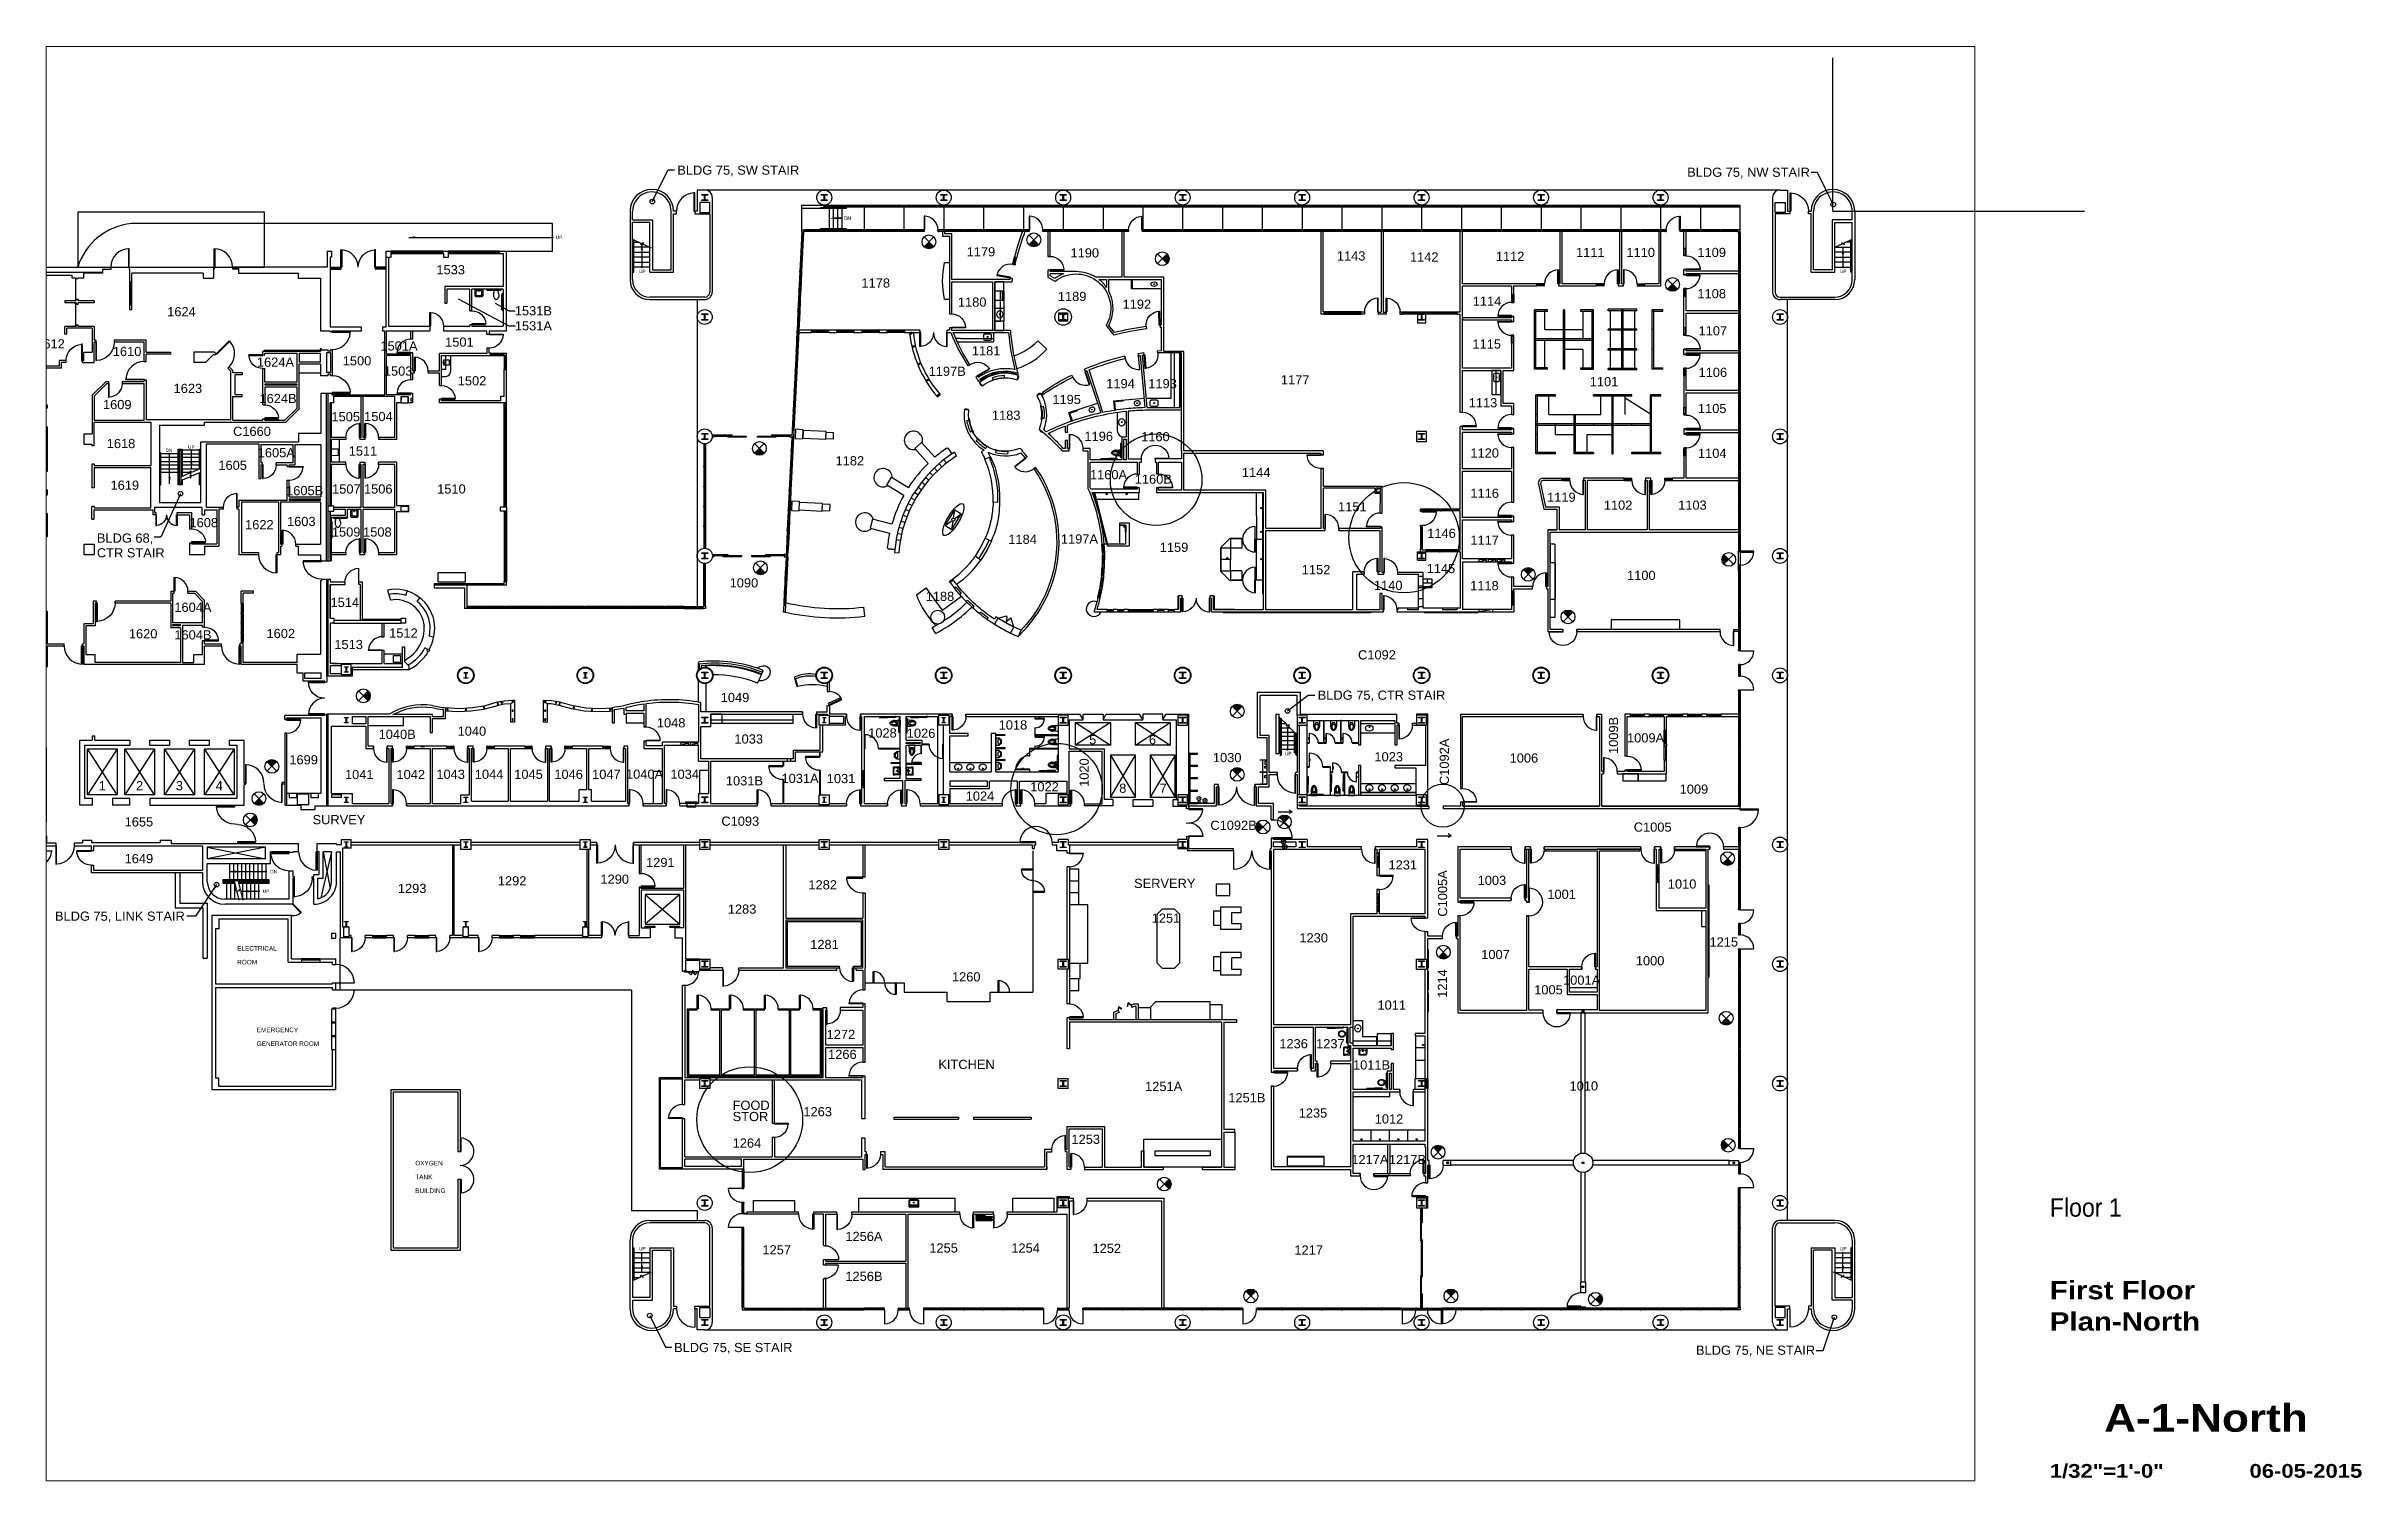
# Paper-space layout '11x17north new' of a CAD drawing. Header units: inches. Extents: x 0.8 to 16.5, y 0.7 to 10.5.
# The model-space entities are those that its viewports show. They can reach past a viewport. Long polylines and large blocks are cut down to what shows.
import ezdxf
from ezdxf.enums import TextEntityAlignment as Align

# ---------------------------------------------------------------- set-up
doc = ezdxf.new("R2010")
doc.units = ezdxf.units.IN
doc.header["$LTSCALE"] = 150
doc.header["$MEASUREMENT"] = 0
doc.header["$PDMODE"] = 3
doc.header["$PDSIZE"] = 1
doc.linetypes.add('HIDDEN2', pattern=[0.1875, 0.125, -0.0625])
doc.layers.get('0').update_dxf_attribs({"linetype": 'CONTINUOUS'})
doc.layers.get('DEFPOINTS').update_dxf_attribs({"color": 31, "linetype": 'CONTINUOUS'})
for name, color, linetype in [('A-ANNO-TEXT', 4, 'CONTINUOUS'), ('A-ANNO-TEXT-STAIR', 4, 'CONTINUOUS'), ('A-COLS', 5, 'CONTINUOUS'), ('A-DOOR', 2, 'CONTINUOUS'), ('A-FLOR-CASE', 3, 'CONTINUOUS'), ('A-FLOR-CASE-UPPR', 3, 'HIDDEN2'), ('A-FLOR-EVTR', 2, 'CONTINUOUS'), ('A-FLOR-HRAL', 1, 'CONTINUOUS'), ('A-FLOR-PFIX', 2, 'CONTINUOUS'), ('A-FLOR-STRS', 2, 'CONTINUOUS'), ('A-GLAZ', 2, 'CONTINUOUS'), ('A-GLAZ-SILL', 1, 'CONTINUOUS'), ('A-GLAZ-VENT', 2, 'HIDDEN2'), ('A-ROOF-OTLN', 2, 'HIDDEN2'), ('A-SHFT', 1, 'CONTINUOUS'), ('A-WALL-EXST', 43, 'CONTINUOUS'), ('A-WALL-FULL', 6, 'CONTINUOUS'), ('A-WALL-PRHT', 3, 'CONTINUOUS'), ('A-WALL-SHED', 6, 'CONTINUOUS'), ('E-PANL', 2, 'CONTINUOUS'), ('I-FURN', 114, 'CONTINUOUS'), ('L-SITE-CURB', 3, 'CONTINUOUS'), ('T-TTLBLK-5', 5, 'CONTINUOUS'), ('X-Clng-Lite', 12, 'CONTINUOUS'), ('X-EQPM', 2, 'CONTINUOUS'), ('X-EQPM-OSHPD', 2, 'HIDDEN2')]:
    doc.layers.add(name, color=color, linetype=linetype)
doc.styles.add('ARIAL', font='arial.ttf')
doc.styles.add('Arial90', font='arial.ttf', dxfattribs={"width": 0.9})
doc.styles.add('ArialBlack', font='')
doc.styles.add('AT', font='ARCHTITL.shx', dxfattribs={"width": 0.9})
doc.styles.add('DIMTEXT', font='dim.shx', dxfattribs={"width": 0.75})
doc.styles.get("Standard").update_dxf_attribs({"font": 'SIMPLEX.shx', "height": 9})
doc.styles.get('ArialBlack').set_extended_font_data('Arial Black')
doc.dimstyles.new('DIM-96', dxfattribs={"dimscale": 96, "dimtxt": 0.18, "dimasz": 0.18, "dimexe": 0.18, "dimexo": 0.0625, "dimgap": 0.09, "dimtad": 0, "dimtih": 1, "dimtoh": 1, "dimdec": 4, "dimzin": 0, "dimdsep": 46, "dimlunit": 4, "dimtxsty": 'Standard', "dimcen": 0.09, "dimadec": 0, "dimazin": 0, "dimtfac": 1, "dimtdec": 4, "dimtofl": 0, "dimtmove": 2, "dimatfit": 3, "dimfxl": 1, "dimtolj": 1, "dimtzin": 0, "dimarcsym": 0})
doc.dimstyles.new('DIM1-4', dxfattribs={"dimscale": 48, "dimtxt": 0.09375, "dimasz": 0.125, "dimexe": 0.125, "dimexo": 0.09375, "dimgap": 0, "dimtad": 1, "dimdec": 6, "dimzin": 7, "dimdsep": 46, "dimlunit": 4, "dimtxsty": 'AT', "dimblk": 'TICK', "dimblk1": 'ARROW', "dimblk2": 'ARROW', "dimsah": 1, "dimcen": 2.25, "dimdle": 1.5, "dimadec": 0, "dimazin": 0, "dimtfac": 1, "dimtdec": 6, "dimtix": 1, "dimtofl": 0, "dimtmove": 2, "dimatfit": 3, "dimldrblk": 'ARROW', "dimfxl": 1, "dimtolj": 1, "dimtzin": 3, "dimarcsym": 0})
doc.dimstyles.get("Standard").update_dxf_attribs({"dimtxt": 0.18, "dimasz": 0.1875, "dimexe": 0.1875, "dimexo": 0.0625, "dimgap": 0.0625, "dimtad": 1, "dimdec": 4, "dimdsep": 46, "dimlunit": 4, "dimtxsty": 'DIMTEXT', "dimcen": 0.0625, "dimadec": 0, "dimazin": 0, "dimtfac": 1, "dimtdec": 4, "dimtofl": 0, "dimtmove": 0, "dimatfit": 3, "dimfxl": 1, "dimtvp": 1.2, "dimtolj": 1, "dimtzin": 0, "dimarcsym": 0})

psp = doc.layouts.new('11x17north new')

msp = doc.modelspace()

# ---------------------------------------------------------------- texts
at = {"layer": 'A-ANNO-TEXT', "style": 'ARIAL'}
for s, height, p in [('1179', 24, (5342.9, 4516.3)), ('1190', 24, (5614.1, 4513.5)), ('1111', 24, (6934.3, 4514.6)), ('1110', 24, (7065.8, 4514.6)), ('1109', 24, (7251.2, 4514.6)), ('1533', 24, (3958.2, 4469.4)), ('1143', 24, (6309.7, 4505.5)), ('1142', 24, (6500.6, 4502.9)), ('1112', 24, (6724.8, 4504.4)), ('1178', 24, (5068.2, 4434.9)), ('1189', 24, (5581, 4399.7)), ('1108', 24, (7251.2, 4407.1)), ('1624', 24, (3255.2, 4359.8)), ('1531B', 24, (4163, 4362.3)), ('1180', 24, (5320.1, 4384.9)), ('1192', 24, (5750.1, 4379.4)), ('1114', 24, (6664.4, 4387.3)), ('1612', 24, (2913.2, 4275.9)), ('1501A', 24, (3812, 4270.4)), ('1501', 24, (3981, 4280.4)), ('1531A', 24, (4163, 4322.9)), ('1115', 24, (6663.8, 4275.4)), ('1107', 24, (7254.2, 4310)), ('1610', 24, (3113.2, 4255.9)), ('1624A', 24, (3489.5, 4228)), ('1500', 24, (3713.7, 4231.6)), ('1181', 24, (5356.5, 4257.8)), ('1623', 24, (3271.9, 4159.5)), ('1503', 24, (3821.1, 4204.8)), ('1502', 24, (4014, 4179.4)), ('1197B', 24, (5243.7, 4204.2)), ('1194', 24, (5707.5, 4171.9)), ('1193', 24, (5817.2, 4171.9)), ('1177', 24, (6163.6, 4182)), ('1101', 24, (6970, 4177.2)), ('1106', 24, (7254.2, 4201.4)), ('1609', 24, (3087.5, 4117.3)), ('1624B', 24, (3496.2, 4133.1)), ('1183', 24, (5408.9, 4089.4)), ('1195', 24, (5566.7, 4130.6)), ('1113', 24, (6654, 4122)), ('1105', 24, (7252.6, 4107)), ('C1660', 24, (3427.2, 4047.4)), ('1505', 24, (3684.1, 4085.5)), ('1504', 24, (3769.5, 4086.1)), ('1196', 24, (5650.5, 4034.5)), ('1160', 24, (5798.6, 4033.3)), ('1618', 24, (3097.3, 4015.5)), ('1605A', 24, (3491.7, 3991.5)), ('1511', 24, (3729.2, 3996)), ('1182', 24, (5000.6, 3970.5)), ('1120', 24, (6658.4, 3990.9)), ('1104', 24, (7252.6, 3990.1)), ('1619', 24, (3107.3, 3906.7)), ('1605', 24, (3388.9, 3958.8)), ('1160A', 24, (5664.9, 3934.2)), ('1160B', 24, (5781.9, 3922.5)), ('1144', 24, (6061.7, 3940.1)), ('1605B', 24, (3565.7, 3892.5)), ('1507', 24, (3685.9, 3896.8)), ('1506', 24, (3769.1, 3896.8)), ('1510', 24, (3960.2, 3896.8)), ('1151', 24, (6312.8, 3850.3)), ('1116', 24, (6658.4, 3885.7)), ('1119', 24, (6858.7, 3875.3)), ('1102', 24, (7006.8, 3854.6)), ('1103', 24, (7200.9, 3854.6)), ('1608', 24, (3313.4, 3808.9)), ('1622', 24, (3458.6, 3803.6)), ('1603', 24, (3568.1, 3812)), ('1509', 24, (3685.2, 3784.4)), ('1508', 24, (3766.8, 3784.4)), ('1184', 24, (5451.7, 3765.4)), ('1197A', 24, (5589, 3766.3)), ('1159', 24, (5847.2, 3744.5)), ('1146', 24, (6545.7, 3781.1)), ('1117', 24, (6658.4, 3763.2)), ('1152', 24, (6218.1, 3686.2)), ('1145', 24, (6544.2, 3689.1)), ('1100', 24, (7067.5, 3671.2)), ('1090', 24, (4724, 3651.6)), ('1188', 24, (5235.9, 3616.4)), ('1140', 24, (6406.5, 3645)), ('1118', 24, (6657.8, 3644.4)), ('1604A', 24, (3273.9, 3587.8)), ('1514', 24, (3681.8, 3600.7)), ('1620', 24, (3155.1, 3518.7)), ('1604B', 24, (3273.9, 3515.8)), ('1602', 24, (3514.6, 3519.3)), ('1513', 24, (3691.7, 3490.6)), ('1512', 24, (3834.8, 3520.5)), ('C1092', 24, (6365, 3463.6)), ('1049', 24, (4700.7, 3352.2)), ('1040B', 24, (3807.3, 3256)), ('1040', 24, (4013.6, 3264.3)), ('1048', 24, (4533.9, 3286.1)), ('1033', 24, (4736.5, 3243.9)), ('1028', 24, (5085.8, 3259.7)), ('1026', 24, (5186.6, 3258.9)), ('1018', 24, (5426.5, 3280.6)), ('1009A', 24, (7067.4, 3246.8)), ('1699', 24, (3574.2, 3189.5)), ('1030', 24, (5986, 3195.3)), ('UP', 9, (6173.9, 3213.3)), ('1023', 24, (6407.8, 3197.4)), ('1006', 24, (6760.8, 3194.1)), ('1041', 24, (3719.4, 3151)), ('1042', 24, (3853.9, 3151)), ('1043', 24, (3958.1, 3151.7)), ('1044', 24, (4058.5, 3151.7)), ('1045', 24, (4161.5, 3151.7)), ('1046', 24, (4266.2, 3151.7)), ('1047', 24, (4364.9, 3151.7)), ('1040A', 24, (4453.4, 3152)), ('1034', 24, (4569.3, 3151.8)), ('1031B', 24, (4714.1, 3134.6)), ('1031A', 24, (4859.4, 3140.9)), ('1031', 24, (4977.6, 3140.5)), ('1024', 24, (5340.5, 3094.7)), ('1022', 24, (5509, 3119.1)), ('1009', 24, (7204.8, 3112.8)), ('1655', 24, (3144, 3027.4)), ('C1093', 24, (4702.4, 3029.2)), ('C1092B', 24, (5979.3, 3018.5)), ('C1005', 24, (7085, 3013.7)), ('1649', 24, (3144, 2931.4)), ('1291', 24, (4505.7, 2921.3)), ('1231', 24, (6444.5, 2915)), ('1293', 24, (3857.6, 2853.5)), ('1292', 24, (4118.7, 2873.4)), ('1290', 24, (4386.6, 2877.7)), ('1282', 24, (4929.7, 2862.9)), ('SERVERY', 24, (5780.1, 2866.7)), ('1003', 24, (6677.3, 2874.6)), ('1001', 24, (6859.3, 2838.2)), ('1010', 24, (7173.9, 2865.2)), ('1283', 24, (4719.2, 2799.5)), ('1251', 24, (5826.1, 2775.9)), ('1281', 24, (4934.4, 2707.2)), ('1230', 24, (6211.9, 2724.5)), ('1215', 24, (7282.8, 2713.8)), ('ELECTRICAL', 12, (3438, 2703)), ('ROOM', 12, (3438, 2667)), ('1007', 24, (6686.7, 2681)), ('1000', 24, (7090.4, 2664.7)), ('1260', 24, (5304.5, 2622.6)), ('1005', 24, (6825, 2588.8)), ('1001A', 24, (6900.4, 2614)), ('1011', 24, (6415.8, 2549)), ('EMERGENCY', 12, (3489, 2490)), ('1272', 24, (4977.2, 2472.2)), ('GENERATOR ROOM', 12, (3489, 2454)), ('1266', 24, (4981.1, 2420.1)), ('1236', 24, (6159.4, 2448)), ('1237', 24, (6255.4, 2448)), ('KITCHEN', 24, (5269, 2393.9)), ('1251A', 24, (5808.9, 2336.4)), ('1011B', 24, (6351.8, 2392.6)), ('1010', 24, (6917.3, 2337.7)), ('FOOD', 24, (4731.8, 2287.2)), ('1251B', 24, (6026.2, 2306.8)), ('STOR', 24, (4731.8, 2257.8)), ('1263', 24, (4916.6, 2270.5)), ('1235', 24, (6210, 2267)), ('1012', 24, (6408.5, 2251.5)), ('1264', 24, (4731.8, 2188.5)), ('1253', 24, (5616.6, 2198.4)), ('TANK', 12, (3903, 2106)), ('OXYGEN', 12, (3903, 2142)), ('1217A', 24, (6347.4, 2145.4)), ('1217B', 24, (6445.6, 2145.4)), ('BUILDING', 12, (3903, 2070)), ('1256A', 24, (5026.2, 1944.6)), ('1255', 24, (5245.4, 1914.5)), ('1254', 24, (5459.5, 1914.2)), ('1252', 24, (5671.5, 1913.4)), ('1257', 24, (4809.6, 1909.7)), ('1217', 24, (6198.9, 1909.1)), ('1256B', 24, (5026.2, 1840.4))]:
    msp.add_text(s, height=height, dxfattribs=at).set_placement(p)
for s, p in [('1009B', (7044, 3216.7)), ('C1092A', (6602.2, 3135.6)), ('1020', (5661.7, 3130.8)), ('C1005A', (6597.7, 2791.8)), ('1214', (6597.1, 2579.9))]:
    msp.add_text(s, height=24, rotation=90, dxfattribs=at).set_placement(p)
at = {"layer": 'A-ANNO-TEXT', "char_height": 9, "style": 'ARIAL'}
for s, insert, width, attachment_point in [('DN', (5031.6, 4611.5), 20.575, 8), ('UP', (4278.6, 4561.2), 19.724, 8), ('UP', (4495.8, 4472.9), 20.575, 8), ('UP', (7632.1, 4472.9), 20.575, 8), ('DN', (3259.9, 4005.3), 47.75, 8), ('UP', (3318.4, 4013.9), 47.75, 8), ('DN', (3533.4, 2904.7), 29.061, 8), ('UP', (3513.5, 2853.2), 30.516, 8), ('UP', (4495.8, 1929.1), 20.575, 2), ('UP', (7632.1, 1929.1), 20.575, 2)]:
    msp.add_mtext(s, dxfattribs=dict(at, insert=insert, width=width, attachment_point=attachment_point))
at = {"layer": 'A-ANNO-TEXT-STAIR', "style": 'ARIAL'}
for s, p in [('BLDG 75, SW STAIR', (4587.3, 4729.6)), ('BLDG 75, NW STAIR', (7224.5, 4724.1)), ('CTR STAIR', (3071.6, 3730.1)), ('BLDG 68, ', (3071.6, 3768.6)), ('BLDG 75, CTR STAIR', (6259.6, 3358.3)), ('5', (5662.9, 3242.2)), ('6', (5818.9, 3242.2)), ('1', (3076.3, 3121.8)), ('1', (3076.3, 3121.8)), ('2', (3173.8, 3121.8)), ('2', (3173.8, 3121.8)), ('3', (3277.8, 3121.8)), ('3', (3277.8, 3121.8)), ('4', (3381.8, 3121.8)), ('4', (3381.8, 3121.8)), ('8', (5741.3, 3115.3)), ('8', (5741.3, 3115.3)), ('7', (5846.9, 3115.3)), ('BLDG 75, LINK STAIR', (2962.1, 2781.1)), ('BLDG 75, SE STAIR', (4578.9, 1654.5)), ('BLDG 75, NE STAIR', (7247.5, 1647.5))]:
    msp.add_text(s, height=24, dxfattribs=at).set_placement(p)
at = {"layer": 'A-FLOR-PFIX', "text_generation_flag": 4, "flags": 9}
for tag, p, s in [('FU_COLD', (4121.5, 4430.2), '10.0'), ('FU_HOT', (4121.5, 4430.2), '0.0'), ('FU_WASTE', (4121.5, 4430.2), '6.0'), ('FU_TOTAL', (4121.5, 4430.1), '10.0'), ('FIXT_CODE', (4121.5, 4430.1), '1')]:
    msp.add_attdef(tag, p, s, height=0.01, rotation=180, dxfattribs=at)
at = {"layer": 'A-FLOR-PFIX', "flags": 9}
for tag, p, s in [('FIXT_CODE', (5168.9, 3222.3), '5'), ('FU_TOTAL', (5168.9, 3222.3), '5.0'), ('FU_WASTE', (5169, 3222.3), '4.0'), ('FU_HOT', (5169, 3222.3), '0.0'), ('FU_COLD', (5169, 3222.3), '5.0')]:
    msp.add_attdef(tag, p, s, height=0.01, rotation=270, dxfattribs=at)
at = {"layer": 'DEFPOINTS', "style": 'ARIAL'}
msp.add_text('SURVEY', height=24, dxfattribs=at).set_placement((3634.8, 3033.2))

# ---------------------------------------------------------------- blocks, each defined once
blk = doc.blocks.new('sheettext_11x17')
at = {"style": 'Arial90', "width": 0.9}
for tag, p in [('GROSS', (1.865, 4.407)), ('USEABLE', (1.865, 4.251))]:
    blk.add_attdef(tag, text='', height=0.0938, dxfattribs=at).set_placement(p, align=Align.RIGHT)
blk.add_attdef('FLOOR', text='', height=0.125, dxfattribs=at).set_placement((0, 2.151), align=Align.TOP_LEFT)
at = {"color": 8, "style": 'ArialBlack'}
for tag, p, height in [('TITLE_1', (0, 1.464), 0.125), ('TITLE_2', (0, 1.251), 0.125), ('SCALE', (0, 0.25), 0.0938)]:
    blk.add_attdef(tag, p, '', height=height, dxfattribs=at)
blk.add_attdef('DWG#', text='', height=0.188, dxfattribs=at).set_placement((1.062, 0.751), align=Align.TOP_CENTER)
blk.add_attdef('DATE', text='', height=0.0938, dxfattribs=at).set_placement((2.125, 0.25), align=Align.RIGHT)
blk = doc.blocks.new('48-dr')
blk.add_lwpolyline([(0, 48), (2, 48), (2, 0), (0, 0)], close=True)
blk.add_arc((-0.1, 0), 48.1, 0.04232, 87.52103)
blk = doc.blocks.new('win-6mod')
at = {"layer": 'A-GLAZ'}
for p, q in [((-260, -2.25), (-310, -2.25)), ((-208, -2.25), (-258, -2.25)), ((-156, -2.25), (-206, -2.25)), ((-104, -2.25), (-154, -2.25)), ((-52, -2.25), (-102, -2.25)), ((0, -2.25), (-50, -2.25))]:
    blk.add_line(p, q, dxfattribs=at)
for points in [[(-310, -4.5), (-312, -4.5), (-312, 0), (-310, 0)], [(-258, -4.5), (-260, -4.5), (-260, 0), (-258, 0)], [(-206, -4.5), (-208, -4.5), (-208, 0), (-206, 0)], [(-154, -4.5), (-156, -4.5), (-156, 0), (-154, 0)], [(-102, -4.5), (-104, -4.5), (-104, 0), (-102, 0)], [(-50, -4.5), (-52, -4.5), (-52, 0), (-50, 0)]]:
    blk.add_lwpolyline(points, close=True, dxfattribs=at)
at = {"layer": 'A-GLAZ-SILL'}
for p, q in [((-260, 0), (-310, 0)), ((-208, 0), (-258, 0)), ((-156, 0), (-206, 0)), ((-104, 0), (-154, 0)), ((-52, 0), (-102, 0)), ((0, 0), (-50, 0)), ((-260, -4.5), (-310, -4.5)), ((-208, -4.5), (-258, -4.5)), ((-156, -4.5), (-206, -4.5)), ((-104, -4.5), (-154, -4.5)), ((-52, -4.5), (-102, -4.5)), ((0, -4.5), (-50, -4.5))]:
    blk.add_line(p, q, dxfattribs=at)
blk = doc.blocks.new('dr-30')
blk.add_lwpolyline([(0, 30.1), (1.6, 30.1), (1.6, 0), (0, 0)], close=True)
blk.add_arc((-0.1, 0), 30.2, 0.06887, 86.65797)
blk = doc.blocks.new('24 SGLE SINK')
blk.add_line((-12.00001, -3.999996), (12, -3.999996))
for points in [[(-10.5, 0), (10.5, 0)], [(-12.00001, -18.499996), (-12.00001, -1.5)], [(-10.5, -17.499996), (-10.5, -6.499996)], [(10.5, -19.999996), (-10.5, -19.999996)], [(-9.5, -5.499996), (9.5, -5.499996)], [(9.5, -18.499996), (-9.5, -18.499996)], [(10.5, -6.499996), (10.5, -17.499996)], [(12, -1.5), (12, -18.499996)]]:
    blk.add_lwpolyline(points)
for radius in [1, 0.5]:
    blk.add_circle((0, -11.999996), radius)
for centre, radius, start, end in [((-10.5, -1.5), 1.5, 90, 180), ((10.5, -1.5), 1.5, 0, 90), ((-10.5, -18.499996), 1.5, 180, 270), ((-9.5, -6.499996), 1, 90, 180), ((-9.5, -17.499996), 1, 180, 270), ((9.5, -6.499996), 1, 0, 90), ((9.5, -17.499996), 1, 270, 0), ((10.5, -18.499996), 1.5, 270, 0)]:
    blk.add_arc(centre, radius, start, end)
blk = doc.blocks.new('SINK-2')
at = {"layer": 'A-FLOR-PFIX'}
blk.add_lwpolyline([(-20, -7), (-20, 7, -0.414214), (-17, 10), (0, 10), (0, -10), (-17, -10, -0.414214)], format="xyb", close=True, dxfattribs=at)
for points in [[(-17, -7), (-17, 7), (-3, 7), (-3, -7)], [(-1.8, -0.3), (-1.8, 0.3), (-5.9, 0.3), (-5.9, -0.3)], [(-1.8, 1.1), (-1.8, 3.1), (-2.2, 3.1), (-2.2, 1.1)], [(-1.8, -1.1), (-1.8, -3.1), (-2.2, -3.1), (-2.2, -1.1)]]:
    blk.add_lwpolyline(points, close=True, dxfattribs=at)
blk = doc.blocks.new('3DOOR')
blk.add_lwpolyline([(0, 36), (2, 36), (2, 0), (0, 0)], close=True)
blk.add_arc((-0.1, 0), 36.1, 0.0689, 86.658)
blk = doc.blocks.new('3-6DOOR')
blk.add_lwpolyline([(0, 42), (2.3, 42), (2.3, 0), (0, 0)], close=True)
blk.add_arc((-0.1, -0.1), 42.1, 0.06887, 86.65797)
blk = doc.blocks.new('4DOOR')
blk.add_lwpolyline([(0, 48), (2, 48), (2, 0), (0, 0)], close=True)
blk.add_arc((-0.1, 0), 48.1, 0.0378, 87.52445)
blk = doc.blocks.new('DOOR36')
blk.add_lwpolyline([(0, 36), (-1.8, 36), (-1.8, 0), (0, 0)], close=True)
blk.add_arc((0.1, 0), 36.1, 92.903, 179.951)
blk = doc.blocks.new('RDOOR', base_point=(6216, 3180))
blk.add_lwpolyline([(6216, 3192), (6215.4, 3192), (6215.4, 3180), (6216, 3180)], close=True)
blk.add_arc((6216, 3180), 12, 92.9061, 179.9479)
blk = doc.blocks.new('TRA_Lav2')
for p, q in [((-10.2, 0), (-10.2, -13.7)), ((-10.2, 0), (10.2, 0)), ((10.2, 0), (10.2, -13.7)), ((-9.5, -13.7), (-9.5, -4.4)), ((9.5, -13.7), (9.5, -4.4)), ((9.5, -13.7), (9.5, -4.4))]:
    blk.add_line(p, q)
for points in [[(0, -4.7, 0.096281), (-5.4, -5.7, 0.241749), (-8.3, -9.1, 0.139337), (-8.1, -15.2, 0.293749), (-6.4, -16.6, 0.028065), (0, -16.9)], [(0, -4.7, -0.096281), (5.4, -5.7, -0.241749), (8.3, -9.1, -0.139337), (8.1, -15.2, -0.293749), (6.4, -16.6, -0.028065), (0, -16.9)]]:
    blk.add_lwpolyline(points, format="xyb")
blk.add_circle((0, -8), 1.25)
for centre, radius, start, end in [((11.8, -13.7), 22.1, 180, 189.20254), ((-9, -17.1), 1, 189.20254, 267.53936), ((-3.1, -4.4), 6.41, 162.4135, 180), ((11.8, -13.7), 21.3, 180, 187.48217), ((-8.3, -16.3), 1, 187.48217, 267.70988), ((-7.3, -3), 2, 92.78842, 162.4135), ((0, 191.9), 210.1, 267.53936, 272.46064), ((0, 191.9), 209.4, 267.70988, 272.29012), ((-0.3, -147.5), 146.6, 87.00285, 92.78842), ((7.3, -3.1), 2, 17.22419, 87.00285), ((8.3, -16.3), 1, 272.29012, 352.51783), ((8.3, -16.3), 1, 272.29012, 352.51783), ((9, -17.1), 1, 272.46064, 350.79746), ((9, -17.1), 1, 272.46064, 350.79746), ((3.1, -4.4), 6.41, 0, 17.5865), ((3.1, -4.4), 6.41, 0, 17.22419), ((-11.8, -13.7), 21.3, 352.51783, 0), ((-11.8, -13.7), 21.3, 352.51783, 0), ((-11.8, -13.7), 22.1, 350.79746, 0), ((-11.8, -13.7), 22.1, 350.79746, 0)]:
    blk.add_arc(centre, radius, start, end)
blk = doc.blocks.new('corian-plan-871')
for p, q in [((-10.5, 12.75), (-10.5, 3)), ((7.5, 15.75), (-7.5, 15.75)), ((-7.5, 0), (7.5, 0)), ((10.5, 3), (10.5, 12.75))]:
    blk.add_line(p, q)
for radius in [1.26, 1.01]:
    blk.add_circle((0, 7.25), radius)
for centre, start, end in [((-7.5, 12.75), 90, 180), ((-7.5, 3), 180, 270), ((7.5, 12.75), 0, 90), ((7.5, 3), 270, 0)]:
    blk.add_arc(centre, 3, start, end)
blk = doc.blocks.new('ELLIPSE')
blk.add_circle((0.5, 0.5), 0.5)
blk = doc.blocks.new('I_PLUMB_WC_FLUSH - WALL_P')
for p, q in [((0, 7.9), (0, -7.9)), ((20.7, -2.5), (20.7, -2.5)), ((23.4, -3.6), (23.4, -3.6))]:
    blk.add_line(p, q)
for points in [[(15.8, -6.9, -0.074934), (12.1, -6.3, -0.085426), (9.3, -4.9, -0.066386), (7.9, -3.5), (6.3, -3.5), (6.3, 3.5), (7.9, 3.5, -0.066386), (9.3, 4.9, -0.085426), (12.1, 6.3, -0.111314), (17.6, 6.8)], [(23.3, 4, -0.562484), (23.1, 3.2), (20.9, 2.5, -0.238976), (20.4, 2.5, 0.08035), (18.6, 3.5, 0.074934), (15.8, 3.9, 0.074934), (13, 3.5, 0.085426), (11, 2.5, 0.066386), (10.2, 1.6, 0.330534), (10.2, -1.6, 0.066386), (11, -2.5, 0.085426), (13, -3.5, 0.074934), (15.8, -3.9, 0.074934), (18.6, -3.5, 0.08035), (20.4, -2.5, -0.238976), (20.9, -2.5), (23.1, -3.2, -0.549653), (23.3, -4)]]:
    blk.add_lwpolyline(points, format="xyb")
for centre, radius, start, end in [((-4.5, -220.8), 228.7, 84.97475, 88.86522), ((15.1, -6.9), 14, 48.3948, 88.55225), ((15.8, -5.5), 12.4, 72.85836, 90), ((16.6, -2.8), 9.56, 53.32752, 72.85836), ((17.9, -1.1), 7.43, 43.42584, 53.32752), ((15.3, -6.6), 12, 47.5091, 53.12083), ((21.4, 0), 3.07, 312.49041, 47.50959), ((21.3, 0), 4.72, 312.19376, 48.11148), ((-4.5, 220.8), 228.7, 271.13478, 275.02525), ((15.1, 6.9), 13.9, 271.50865, 311.82352), ((15.8, 5.5), 12.4, 270, 287.14164), ((16.6, 2.8), 9.56, 287.14164, 306.67248), ((17.9, 1.1), 7.43, 306.67248, 316.57416), ((15.3, 6.6), 12, 306.87917, 312.4909)]:
    blk.add_arc(centre, radius, start, end)
blk = doc.blocks.new('*U86')
at = {"layer": 'A-FLOR-PFIX', "color": 2, "linetype": 'Continuous', "lineweight": -3}
blk.add_blockref('I_PLUMB_WC_FLUSH - WALL_P', (0, 0), dxfattribs=at)
blk = doc.blocks.new('I_PLUMB_URINAL_WALL-HUNG_P')
at = {"color": 0, "linetype": 'ByBlock', "lineweight": -2}
blk.add_lwpolyline([(8.5, -7), (7.8, -7, -0.317923), (7.4, -6.7, -0.171412), (7.4, 6.7, -0.317923), (7.8, 7), (8.5, 7, 1), (8.5, 9), (0, 9), (0, -9), (8.5, -9, 1)], format="xyb", close=True, dxfattribs=at)
for points in [[(7.6, -6.9), (13, -3), (13, 3), (7.6, 6.9)], [(9.5, -8), (15, -4), (15, 4), (9.5, 8)]]:
    blk.add_lwpolyline(points, dxfattribs=at)
at = {"layer": 'DEFPOINTS', "color": 0, "linetype": 'ByBlock', "lineweight": -2}
for p in [(0, 15), (0, -15)]:
    blk.add_point(p, dxfattribs=at)
at = {"color": 0, "linetype": 'ByBlock', "lineweight": -2, "flags": 9}
for tag, p in [('FU_HOT', (0, -9)), ('FU_COLD', (0, -9)), ('FIXT_CODE', (0.1, -9)), ('FU_TOTAL', (0.1, -9)), ('FU_WASTE', (0.1, -9))]:
    blk.add_attdef(tag, p, '', height=0.01, rotation=90, dxfattribs=at)
blk = doc.blocks.new('TRA_EXITSIGN_1')
at = {"linetype": 'ByBlock'}
blk.add_hatch(color=0, dxfattribs=at).paths.add_polyline_path([(0, 0), (-0.71, 0.71, 0.198912), (-1, 0, 0.198912), (-0.71, -0.71)])
at = {"color": 0, "linetype": 'ByBlock'}
for p, q in [((-0.71, -0.71), (0.71, 0.71)), ((0.71, -0.71), (-0.71, 0.71))]:
    blk.add_line(p, q, dxfattribs=at)
blk.add_circle((0, 0), 1, dxfattribs=at)
blk = doc.blocks.new('TRA_EXITSIGN_ARROW')
for p, q in [((1.41, 1), (1.16, 0.57)), ((1.41, -1), (1.41, 1)), ((1.41, 1), (1.65, 0.57))]:
    blk.add_line(p, q)
blk = doc.blocks.new('ARROW')
for p, q in [((0, 0), (-0.75, 0.13)), ((-0.75, 0.13), (-0.75, -0.13)), ((0, 0), (-0.75, 0.06)), ((0, 0), (-1.28, 0)), ((0, 0), (-0.75, -0.13)), ((0, 0), (-0.75, -0.06))]:
    blk.add_line(p, q)
blk = doc.blocks.new('TICK')
for p, q in [((0.99, 0), (-0.99, 0)), ((-0.22, -0.22), (0.22, 0.22))]:
    blk.add_line(p, q)
blk = doc.blocks.new('GRAB2PC')
at = {"color": 0}
for p, q in [((0, 55.5), (0.5, 55.5)), ((0.5, 52.5), (0, 52.5)), ((0, 13.5), (0.5, 13.5)), ((0.5, 10.5), (0, 10.5)), ((0.75, 55.25), (0.75, 52.75)), ((0.75, 54.75), (1, 54.75)), ((1, 53.25), (0.75, 53.25)), ((0.75, 13.25), (0.75, 10.75)), ((0.75, 12.75), (1, 12.75)), ((1, 11.25), (0.75, 11.25)), ((1.5, 13.25), (1.5, 52.75)), ((3, 52.75), (3, 13.25)), ((4.5, 0), (4.5, 0.5)), ((4.75, 0.75), (7.25, 0.75)), ((5.25, 0.75), (5.25, 1)), ((6.75, 1), (6.75, 0.75)), ((7.25, 3), (40.75, 3)), ((40.75, 1.5), (7.25, 1.5)), ((7.5, 0.5), (7.5, 0)), ((40.5, 0), (40.5, 0.5)), ((40.75, 0.75), (43.25, 0.75)), ((41.25, 0.75), (41.25, 1)), ((42.75, 1), (42.75, 0.75)), ((43.5, 0.5), (43.5, 0))]:
    blk.add_line(p, q, dxfattribs=at)
for p, q in [((0.75, 55.25), (0.5, 55.5)), ((0.75, 52.75), (0.5, 52.5)), ((0.75, 13.25), (0.5, 13.5)), ((0.75, 10.75), (0.5, 10.5)), ((4.75, 0.75), (4.5, 0.5)), ((7.25, 0.75), (7.5, 0.5)), ((40.75, 0.75), (40.5, 0.5)), ((43.25, 0.75), (43.5, 0.5))]:
    blk.add_line(p, q)
for centre, radius, start, end in [((1, 52.75), 2, 0, 90), ((1, 52.75), 0.5, 0, 90), ((1, 13.25), 0.5, 270, 0), ((1, 13.25), 2, 270, 0), ((7.25, 1), 2, 90, 180), ((7.25, 1), 0.5, 90, 180), ((40.75, 1), 2, 0, 90), ((40.75, 1), 0.5, 0, 90)]:
    blk.add_arc(centre, radius, start, end, dxfattribs=at)
blk = doc.blocks.new('WC4')
for p, q in [((-7, 0), (7, 0)), ((-7, -2.5), (-7, 0)), ((7, -2.5), (7, 0)), ((-5, -5.6), (-7, -2.5)), ((-6.8, -12.3), (-5, -7.2)), ((-5, -7.2), (-5, -5.6)), ((5, -5.6), (7, -2.5)), ((5, -7.2), (5, -5.6)), ((6.8, -12.3), (5, -7.2))]:
    blk.add_line(p, q)
for centre, radius, start, end in [((3.1, -15.7), 10.5, 161.16462, 180), ((3.1, -15.7), 10.5, 180, 198.83538), ((5.9, -15.7), 13.2, 194.96262, 211.78382), ((4, -16.2), 11.3, 214.63594, 233.93892), ((0, -20.1), 5.93, 243.29881, 270), ((0, -20.1), 5.93, 270, 296.70119), ((-4, -16.2), 11.3, 306.06108, 325.36406), ((-6.5, -15.2), 14, 327.64617, 344.75526), ((-3.1, -15.7), 10.5, 360, 18.83538), ((-0.6, -16.2), 8.05, 341.16462, 3.77544)]:
    blk.add_arc(centre, radius, start, end)
at = {"flags": 9}
for tag, p in [('FU_COLD', (-7, 0)), ('FU_HOT', (-7, -0.1)), ('FU_WASTE', (-7, -0.1)), ('FU_TOTAL', (-7, -0.1)), ('FIXT_CODE', (-7, -0.1))]:
    blk.add_attdef(tag, p, '', height=0.01, dxfattribs=at)
blk = doc.blocks.new('SINK-1')
at = {"layer": 'A-FLOR-PFIX'}
for points in [[(0, -7), (0, 7), (14, 7), (14, -7)], [(15.2, -0.3), (15.2, 0.3), (11.1, 0.3), (11.1, -0.3)], [(15.2, 1.1), (15.2, 3.1), (14.8, 3.1), (14.8, 1.1)], [(15.2, -1.1), (15.2, -3.1), (14.8, -3.1), (14.8, -1.1)]]:
    blk.add_lwpolyline(points, close=True, dxfattribs=at)
blk = doc.blocks.new('*U149')
at = {"layer": 'A-FLOR-PFIX', "color": 2, "linetype": 'Continuous', "lineweight": -3}
blk.add_blockref('I_PLUMB_WC_FLUSH - WALL_P', (0, 0), dxfattribs=at)
blk = doc.blocks.new('*U151')
at = {"layer": 'A-FLOR-PFIX', "color": 2, "linetype": 'Continuous', "lineweight": -3}
blk.add_blockref('I_PLUMB_WC_FLUSH - WALL_P', (0, 0), dxfattribs=at)
blk = doc.blocks.new('*U155')
at = {"layer": 'A-FLOR-PFIX', "color": 2, "linetype": 'Continuous', "lineweight": -3}
blk.add_blockref('I_PLUMB_WC_FLUSH - WALL_P', (0, 0), dxfattribs=at)
blk = doc.blocks.new('*U157')
at = {"layer": 'A-FLOR-PFIX', "color": 2, "linetype": 'Continuous', "lineweight": -3}
blk.add_blockref('I_PLUMB_WC_FLUSH - WALL_P', (0, 0), dxfattribs=at)
blk = doc.blocks.new('*U159')
at = {"layer": 'A-FLOR-PFIX', "color": 2, "linetype": 'Continuous', "lineweight": -3}
blk.add_blockref('I_PLUMB_WC_FLUSH - WALL_P', (0, 0), dxfattribs=at)
blk = doc.blocks.new('*U161')
at = {"layer": 'A-FLOR-PFIX', "color": 2, "linetype": 'Continuous', "lineweight": -3}
blk.add_blockref('I_PLUMB_WC_FLUSH - WALL_P', (0, 0), dxfattribs=at)
blk = doc.blocks.new('*U163')
at = {"layer": 'A-FLOR-PFIX', "color": 2, "linetype": 'Continuous', "lineweight": -3}
blk.add_blockref('I_PLUMB_WC_FLUSH - WALL_P', (0, 0), dxfattribs=at)
blk = doc.blocks.new('*U165')
at = {"layer": 'A-FLOR-PFIX', "color": 2, "linetype": 'Continuous', "lineweight": -3}
blk.add_blockref('I_PLUMB_WC_FLUSH - WALL_P', (0, 0), dxfattribs=at)
blk = doc.blocks.new('*U167')
at = {"layer": 'A-FLOR-PFIX', "color": 2, "linetype": 'Continuous', "lineweight": -3}
blk.add_blockref('I_PLUMB_WC_FLUSH - WALL_P', (0, 0), dxfattribs=at)
blk = doc.blocks.new('*U169')
at = {"layer": 'A-FLOR-PFIX', "color": 2, "linetype": 'Continuous', "lineweight": -3}
blk.add_blockref('I_PLUMB_WC_FLUSH - WALL_P', (0, 0), dxfattribs=at)
blk = doc.blocks.new('*U176')
at = {"layer": 'A-FLOR-PFIX', "color": 2, "linetype": 'Continuous', "lineweight": -3}
blk.add_blockref('I_PLUMB_WC_FLUSH - WALL_P', (0, 0), dxfattribs=at)

# ---------------------------------------------------------------- hatches: boundary and pattern name
at = {"layer": 'X-Clng-Lite'}
msp.add_hatch(color=256, dxfattribs=at).paths.add_polyline_path([(7330, 2943.3), (7317.2, 2930.6, 0.198912), (7330, 2925.3, 0.198912), (7342.7, 2930.6)])

# ---------------------------------------------------------------- linework, layer by layer
at = {"layer": 'A-ANNO-TEXT'}
msp.add_lwpolyline([(4996.5, 4615.8), (5017.5, 4615.8), (4998, 4615.8)], dxfattribs=at)
msp.add_circle((4261.6, 4566), 1.5, dxfattribs=at)
msp.add_solid([(4996.5, 4613.8), (4984.5, 4615.8), (4996.5, 4617.8)], dxfattribs=at)
at = {"layer": 'A-COLS'}
for p, q in [((4672, 4657), (4646, 4657)), ((4646, 4657), (4646, 4631)), ((4672, 4631), (4672, 4657)), ((7454, 4631), (7454, 4657)), ((7454, 4657), (7480, 4657)), ((7480, 4657), (7480, 4631)), ((4646, 4631), (4672, 4631)), ((7480, 4631), (7454, 4631)), ((5584, 4369), (5606, 4369)), ((5584, 4347), (5584, 4369)), ((5606, 4369), (5606, 4347)), ((6520, 4365.1), (6520, 4343.1)), ((6542, 4343.1), (6542, 4365.1)), ((5606, 4347), (5584, 4347)), ((6520, 4343.1), (6542, 4343.1)), ((3866, 4150), (3884.6, 4150)), ((3866, 4133.4), (3866, 4150)), ((3866, 4150), (3866, 4140.8)), ((3866, 4133.4), (3884.6, 4133.4)), ((3884.6, 4133.4), (3884.6, 4150)), ((3884.6, 4150), (3884.6, 4133.4)), ((6518, 4059), (6518, 4033)), ((6544, 4059), (6518, 4059)), ((6544, 4033), (6544, 4059)), ((6518, 4033), (6544, 4033)), ((3866, 3851), (3866, 3864)), ((3866, 3864), (3879, 3864)), ((3866, 3851), (3884.7, 3851)), ((3879, 3864), (3884.7, 3864)), ((3884.7, 3864), (3884.7, 3851)), ((6520, 3723), (6520, 3745)), ((6520, 3745), (6542, 3745)), ((6520, 3723), (6542, 3723)), ((6542, 3723), (6542, 3745)), ((3735.9, 3450.2), (3709.9, 3450.2)), ((3709.9, 3450.2), (3709.9, 3424.2)), ((3735.9, 3450.2), (3709.9, 3450.2)), ((3735.9, 3440.3), (3735.9, 3450.2)), ((3735.9, 3424.2), (3735.9, 3450.2)), ((3709.9, 3424.2), (3735.9, 3424.2)), ((3718, 3443.5), (3718, 3444.3)), ((3718, 3444.3), (3728, 3444.3)), ((3722, 3443.5), (3718, 3443.5)), ((3718, 3430.2), (3718, 3430.9)), ((3718, 3430.9), (3722, 3430.9)), ((3728, 3430.2), (3718, 3430.2)), ((3722.8, 3431.7), (3722.8, 3442.8)), ((3723.2, 3442.8), (3723.2, 3431.7)), ((3728, 3443.5), (3724, 3443.5)), ((3724, 3430.9), (3728, 3430.9)), ((3728, 3444.3), (3728, 3443.5)), ((3728, 3430.9), (3728, 3430.2)), ((4958, 3292), (4958, 3318)), ((4958, 3318), (4984, 3318)), ((4984, 3292), (4958, 3292)), ((4984, 3318), (4984, 3292)), ((5270, 3292), (5270, 3318)), ((5270, 3318), (5296, 3318)), ((5296, 3292), (5270, 3292)), ((5296, 3318), (5296, 3292)), ((5608, 3318), (5582, 3318)), ((5582, 3318), (5582, 3292)), ((5582, 3292), (5608, 3292)), ((5608, 3292), (5608, 3318)), ((5894, 3318), (5894, 3292)), ((5920, 3318), (5894, 3318)), ((5894, 3292), (5920, 3292)), ((5920, 3292), (5920, 3318)), ((6232, 3318), (6206, 3318)), ((6206, 3318), (6206, 3292)), ((6206, 3292), (6232, 3292)), ((6232, 3292), (6232, 3318)), ((6544, 3318), (6518, 3318)), ((6518, 3318), (6518, 3292)), ((6544, 3292), (6518, 3292)), ((6544, 3292), (6544, 3318)), ((3595.9, 3084), (3595.9, 3112.6)), ((3595.9, 3112.6), (3625.5, 3112.6)), ((3625.5, 3084), (3595.9, 3084)), ((3625.5, 3084), (3625.5, 3112.6)), ((4958, 3110), (4984, 3110)), ((4958, 3084), (4958, 3110)), ((4984, 3084), (4958, 3084)), ((4984, 3110), (4984, 3084)), ((5270, 3110), (5270, 3084)), ((5296, 3110), (5270, 3110)), ((5296, 3084), (5270, 3084)), ((5296, 3084), (5296, 3110)), ((5582, 3110), (5582, 3084)), ((5608, 3110), (5582, 3110)), ((5582, 3084), (5608, 3084)), ((5608, 3084), (5608, 3110)), ((5894, 3110), (5894, 3084)), ((5920, 3110), (5894, 3110)), ((5894, 3084), (5920, 3084)), ((5920, 3084), (5920, 3110)), ((6206, 3110), (6206, 3084)), ((6232, 3110), (6206, 3110)), ((6206, 3084), (6232, 3084)), ((6232, 3084), (6232, 3110)), ((6544, 3110), (6518, 3110)), ((6518, 3084), (6518, 3110)), ((6518, 3084), (6544, 3084)), ((6544, 3084), (6544, 3110)), ((4022, 2967), (4022, 2993)), ((4022, 2993), (4048, 2993)), ((4048, 2967), (4022, 2967)), ((4048, 2993), (4048, 2967)), ((4334, 2967), (4334, 2993)), ((4334, 2993), (4360, 2993)), ((4360, 2967), (4334, 2967)), ((4360, 2993), (4360, 2967)), ((4646, 2993), (4672, 2993)), ((4646, 2967), (4646, 2993)), ((4672, 2967), (4646, 2967)), ((4672, 2993), (4672, 2967)), ((4958, 2993), (4984, 2993)), ((4958, 2967), (4958, 2993)), ((4984, 2967), (4958, 2967)), ((4984, 2993), (4984, 2967)), ((5270, 2993), (5296, 2993)), ((5270, 2967), (5270, 2993)), ((5296, 2967), (5270, 2967)), ((5296, 2993), (5296, 2967)), ((5894, 2993), (5894, 2969.9)), ((5920, 2993), (5894, 2993)), ((5894, 2969.9), (5920, 2969.9)), ((5920, 2993), (5920, 2969.9)), ((3696, 2748), (3684, 2748)), ((3684, 2748), (3684, 2736)), ((3684, 2736), (3696, 2736)), ((3696, 2736), (3696, 2748)), ((3712.7, 2765.5), (3729.5, 2765.5)), ((3729.5, 2765.5), (3729.5, 2739.5)), ((4028.5, 2739.5), (4028.5, 2765.5)), ((4028.5, 2765.5), (4041.5, 2765.5)), ((4041.5, 2739.5), (4028.5, 2739.5)), ((4041.5, 2765.5), (4041.5, 2739.5)), ((4340.5, 2739.5), (4340.5, 2765.5)), ((4340.5, 2765.5), (4353.5, 2765.5)), ((4353.5, 2739.5), (4340.5, 2739.5)), ((4353.5, 2765.5), (4353.5, 2739.5)), ((4646, 2655), (4646, 2681)), ((4646, 2681), (4672, 2681)), ((4672, 2681), (4672, 2655)), ((5582, 2681), (5608, 2681)), ((5582, 2655), (5582, 2681)), ((5608, 2681), (5608, 2655)), ((6518, 2655), (6518, 2681)), ((6518, 2681), (6544, 2681)), ((6544, 2681), (6544, 2655)), ((4672, 2655), (4646, 2655)), ((5608, 2655), (5582, 2655)), ((6518, 2655), (6544, 2655)), ((4646, 2369), (4672, 2369)), ((4646, 2343), (4646, 2369)), ((4672, 2369), (4672, 2343)), ((5582, 2369), (5608, 2369)), ((5582, 2343), (5582, 2369)), ((5608, 2343), (5608, 2369)), ((4672, 2343), (4646, 2343)), ((5608, 2343), (5582, 2343)), ((5582, 2057), (5608, 2057)), ((5582, 2031), (5582, 2057)), ((5608, 2057), (5608, 2031)), ((6518, 2057), (6518, 2031)), ((6518, 2057), (6544, 2057)), ((6544, 2031), (6544, 2057)), ((5608, 2031), (5582, 2031)), ((6518, 2031), (6544, 2031)), ((4646, 1745), (4646, 1771)), ((4646, 1771), (4672, 1771)), ((4672, 1771), (4672, 1745)), ((7454, 1771), (7454, 1745)), ((7480, 1771), (7454, 1771)), ((7480, 1745), (7480, 1771)), ((4646, 1745), (4672, 1745)), ((7454, 1745), (7480, 1745))]:
    msp.add_line(p, q, dxfattribs=at)
for points in [[(4666.9, 4678), (4666.9, 4676.3), (4660.2, 4676.3, 0.414214), (4659.5, 4675.6), (4659.5, 4664.4, 0.414214), (4660.2, 4663.7), (4666.9, 4663.7), (4666.9, 4662), (4651.1, 4662), (4651.1, 4663.7), (4657.8, 4663.7, 0.414214), (4658.5, 4664.4), (4658.5, 4675.6, 0.414214), (4657.8, 4676.3), (4651.1, 4676.3), (4651.1, 4678)], [(4978.9, 4678), (4978.9, 4676.3), (4972.2, 4676.3, 0.414214), (4971.5, 4675.6), (4971.5, 4664.4, 0.414214), (4972.2, 4663.7), (4978.9, 4663.7), (4978.9, 4662), (4963.1, 4662), (4963.1, 4663.7), (4969.8, 4663.7, 0.414214), (4970.5, 4664.4), (4970.5, 4675.6, 0.414214), (4969.8, 4676.3), (4963.1, 4676.3), (4963.1, 4678)], [(5290.9, 4678), (5290.9, 4676.3), (5284.2, 4676.3, 0.414214), (5283.5, 4675.6), (5283.5, 4664.4, 0.414214), (5284.2, 4663.7), (5290.9, 4663.7), (5290.9, 4662), (5275.1, 4662), (5275.1, 4663.7), (5281.8, 4663.7, 0.414214), (5282.5, 4664.4), (5282.5, 4675.6, 0.414214), (5281.8, 4676.3), (5275.1, 4676.3), (5275.1, 4678)], [(5602.9, 4678), (5602.9, 4676.3), (5596.2, 4676.3, 0.414214), (5595.5, 4675.6), (5595.5, 4664.4, 0.414214), (5596.2, 4663.7), (5602.9, 4663.7), (5602.9, 4662), (5587.1, 4662), (5587.1, 4663.7), (5593.8, 4663.7, 0.414214), (5594.5, 4664.4), (5594.5, 4675.6, 0.414214), (5593.8, 4676.3), (5587.1, 4676.3), (5587.1, 4678)], [(5914.9, 4678), (5914.9, 4676.3), (5908.2, 4676.3, 0.414214), (5907.5, 4675.6), (5907.5, 4664.4, 0.414214), (5908.2, 4663.7), (5914.9, 4663.7), (5914.9, 4662), (5899.1, 4662), (5899.1, 4663.7), (5905.8, 4663.7, 0.414214), (5906.5, 4664.4), (5906.5, 4675.6, 0.414214), (5905.8, 4676.3), (5899.1, 4676.3), (5899.1, 4678)], [(6226.9, 4678), (6226.9, 4676.3), (6220.2, 4676.3, 0.414214), (6219.5, 4675.6), (6219.5, 4664.4, 0.414214), (6220.2, 4663.7), (6226.9, 4663.7), (6226.9, 4662), (6211.1, 4662), (6211.1, 4663.7), (6217.8, 4663.7, 0.414214), (6218.5, 4664.4), (6218.5, 4675.6, 0.414214), (6217.8, 4676.3), (6211.1, 4676.3), (6211.1, 4678)], [(6538.9, 4678), (6538.9, 4676.3), (6532.2, 4676.3, 0.414214), (6531.5, 4675.6), (6531.5, 4664.4, 0.414214), (6532.2, 4663.7), (6538.9, 4663.7), (6538.9, 4662), (6523.1, 4662), (6523.1, 4663.7), (6529.8, 4663.7, 0.414214), (6530.5, 4664.4), (6530.5, 4675.6, 0.414214), (6529.8, 4676.3), (6523.1, 4676.3), (6523.1, 4678)], [(6850.9, 4678), (6850.9, 4676.3), (6844.2, 4676.3, 0.414214), (6843.5, 4675.6), (6843.5, 4664.4, 0.414214), (6844.2, 4663.7), (6850.9, 4663.7), (6850.9, 4662), (6835.1, 4662), (6835.1, 4663.7), (6841.8, 4663.7, 0.414214), (6842.5, 4664.4), (6842.5, 4675.6, 0.414214), (6841.8, 4676.3), (6835.1, 4676.3), (6835.1, 4678)], [(7162.9, 4678), (7162.9, 4676.3), (7156.2, 4676.3, 0.414214), (7155.5, 4675.6), (7155.5, 4664.4, 0.414214), (7156.2, 4663.7), (7162.9, 4663.7), (7162.9, 4662), (7147.1, 4662), (7147.1, 4663.7), (7153.8, 4663.7, 0.414214), (7154.5, 4664.4), (7154.5, 4675.6, 0.414214), (7153.8, 4676.3), (7147.1, 4676.3), (7147.1, 4678)], [(4666.9, 4366), (4666.9, 4364.3), (4660.2, 4364.3, 0.414214), (4659.5, 4363.6), (4659.5, 4352.4, 0.414214), (4660.2, 4351.7), (4666.9, 4351.7), (4666.9, 4350), (4651.1, 4350), (4651.1, 4351.7), (4657.8, 4351.7, 0.414214), (4658.5, 4352.4), (4658.5, 4363.6, 0.414214), (4657.8, 4364.3), (4651.1, 4364.3), (4651.1, 4366)], [(5602.9, 4366), (5602.9, 4364.3), (5596.2, 4364.3, 0.414214), (5595.5, 4363.6), (5595.5, 4352.4, 0.414214), (5596.2, 4351.7), (5602.9, 4351.7), (5602.9, 4350), (5587.1, 4350), (5587.1, 4351.7), (5593.8, 4351.7, 0.414214), (5594.5, 4352.4), (5594.5, 4363.6, 0.414214), (5593.8, 4364.3), (5587.1, 4364.3), (5587.1, 4366)], [(6538.9, 4366), (6538.9, 4364.3), (6532.2, 4364.3, 0.414214), (6531.5, 4363.6), (6531.5, 4352.4, 0.414214), (6532.2, 4351.7), (6538.9, 4351.7), (6538.9, 4350), (6523.1, 4350), (6523.1, 4351.7), (6529.8, 4351.7, 0.414214), (6530.5, 4352.4), (6530.5, 4363.6, 0.414214), (6529.8, 4364.3), (6523.1, 4364.3), (6523.1, 4366)], [(7474.9, 4366), (7474.9, 4364.3), (7468.2, 4364.3, 0.414214), (7467.5, 4363.6), (7467.5, 4352.4, 0.414214), (7468.2, 4351.7), (7474.9, 4351.7), (7474.9, 4350), (7459.1, 4350), (7459.1, 4351.7), (7465.8, 4351.7, 0.414214), (7466.5, 4352.4), (7466.5, 4363.6, 0.414214), (7465.8, 4364.3), (7459.1, 4364.3), (7459.1, 4366)], [(4666.9, 4054), (4666.9, 4052.3), (4660.2, 4052.3, 0.414214), (4659.5, 4051.6), (4659.5, 4040.4, 0.414214), (4660.2, 4039.7), (4666.9, 4039.7), (4666.9, 4038), (4651.1, 4038), (4651.1, 4039.7), (4657.8, 4039.7, 0.414214), (4658.5, 4040.4), (4658.5, 4051.6, 0.414214), (4657.8, 4052.3), (4651.1, 4052.3), (4651.1, 4054)], [(6538.9, 4054), (6538.9, 4052.3), (6532.2, 4052.3, 0.414214), (6531.5, 4051.6), (6531.5, 4040.4, 0.414214), (6532.2, 4039.7), (6538.9, 4039.7), (6538.9, 4038), (6523.1, 4038), (6523.1, 4039.7), (6529.8, 4039.7, 0.414214), (6530.5, 4040.4), (6530.5, 4051.6, 0.414214), (6529.8, 4052.3), (6523.1, 4052.3), (6523.1, 4054)], [(7474.9, 4054), (7474.9, 4052.3), (7468.2, 4052.3, 0.414214), (7467.5, 4051.6), (7467.5, 4040.4, 0.414214), (7468.2, 4039.7), (7474.9, 4039.7), (7474.9, 4038), (7459.1, 4038), (7459.1, 4039.7), (7465.8, 4039.7, 0.414214), (7466.5, 4040.4), (7466.5, 4051.6, 0.414214), (7465.8, 4052.3), (7459.1, 4052.3), (7459.1, 4054)], [(4666.9, 3742), (4666.9, 3740.3), (4660.2, 3740.3, 0.414214), (4659.5, 3739.6), (4659.5, 3728.4, 0.414214), (4660.2, 3727.7), (4666.9, 3727.7), (4666.9, 3726), (4651.1, 3726), (4651.1, 3727.7), (4657.8, 3727.7, 0.414214), (4658.5, 3728.4), (4658.5, 3739.6, 0.414214), (4657.8, 3740.3), (4651.1, 3740.3), (4651.1, 3742)], [(6538.9, 3742), (6538.9, 3740.3), (6532.2, 3740.3, 0.414214), (6531.5, 3739.6), (6531.5, 3728.4, 0.414214), (6532.2, 3727.7), (6538.9, 3727.7), (6538.9, 3726), (6523.1, 3726), (6523.1, 3727.7), (6529.8, 3727.7, 0.414214), (6530.5, 3728.4), (6530.5, 3739.6, 0.414214), (6529.8, 3740.3), (6523.1, 3740.3), (6523.1, 3742)], [(7474.9, 3742), (7474.9, 3740.3), (7468.2, 3740.3, 0.414214), (7467.5, 3739.6), (7467.5, 3728.4, 0.414214), (7468.2, 3727.7), (7474.9, 3727.7), (7474.9, 3726), (7459.1, 3726), (7459.1, 3727.7), (7465.8, 3727.7, 0.414214), (7466.5, 3728.4), (7466.5, 3739.6, 0.414214), (7465.8, 3740.3), (7459.1, 3740.3), (7459.1, 3742)], [(3728, 3444.3), (3728, 3443.5), (3724, 3443.5, 0.414214), (3723.2, 3442.8), (3723.2, 3431.7, 0.414214), (3724, 3430.9), (3728, 3430.9), (3728, 3430.2), (3718, 3430.2), (3718, 3430.9), (3722, 3430.9, 0.414214), (3722.8, 3431.7), (3722.8, 3442.8, 0.414214), (3722, 3443.5), (3718, 3443.5), (3718, 3444.3)], [(4040, 3429), (4040, 3428.3), (4036, 3428.3, 0.414214), (4035.2, 3427.5), (4035.2, 3416.5, 0.414214), (4036, 3415.7), (4040, 3415.7), (4040, 3415), (4030, 3415), (4030, 3415.7), (4034, 3415.7, 0.414214), (4034.8, 3416.5), (4034.8, 3427.5, 0.414214), (4034, 3428.3), (4030, 3428.3), (4030, 3429)], [(4352, 3429), (4352, 3428.3), (4348, 3428.3, 0.414214), (4347.2, 3427.5), (4347.2, 3416.5, 0.414214), (4348, 3415.7), (4352, 3415.7), (4352, 3415), (4342, 3415), (4342, 3415.7), (4346, 3415.7, 0.414214), (4346.8, 3416.5), (4346.8, 3427.5, 0.414214), (4346, 3428.3), (4342, 3428.3), (4342, 3429)], [(4666.9, 3430), (4666.9, 3428.3), (4660.2, 3428.3, 0.414214), (4659.5, 3427.6), (4659.5, 3416.4, 0.414214), (4660.2, 3415.7), (4666.9, 3415.7), (4666.9, 3414), (4651.1, 3414), (4651.1, 3415.7), (4657.8, 3415.7, 0.414214), (4658.5, 3416.4), (4658.5, 3427.6, 0.414214), (4657.8, 3428.3), (4651.1, 3428.3), (4651.1, 3430)], [(4978.9, 3430), (4978.9, 3428.3), (4972.2, 3428.3, 0.414214), (4971.5, 3427.6), (4971.5, 3416.4, 0.414214), (4972.2, 3415.7), (4978.9, 3415.7), (4978.9, 3414), (4963.1, 3414), (4963.1, 3415.7), (4969.8, 3415.7, 0.414214), (4970.5, 3416.4), (4970.5, 3427.6, 0.414214), (4969.8, 3428.3), (4963.1, 3428.3), (4963.1, 3430)], [(5290.9, 3430), (5290.9, 3428.3), (5284.2, 3428.3, 0.414214), (5283.5, 3427.6), (5283.5, 3416.4, 0.414214), (5284.2, 3415.7), (5290.9, 3415.7), (5290.9, 3414), (5275.1, 3414), (5275.1, 3415.7), (5281.8, 3415.7, 0.414214), (5282.5, 3416.4), (5282.5, 3427.6, 0.414214), (5281.8, 3428.3), (5275.1, 3428.3), (5275.1, 3430)], [(5602.9, 3430), (5602.9, 3428.3), (5596.2, 3428.3, 0.414214), (5595.5, 3427.6), (5595.5, 3416.4, 0.414214), (5596.2, 3415.7), (5602.9, 3415.7), (5602.9, 3414), (5587.1, 3414), (5587.1, 3415.7), (5593.8, 3415.7, 0.414214), (5594.5, 3416.4), (5594.5, 3427.6, 0.414214), (5593.8, 3428.3), (5587.1, 3428.3), (5587.1, 3430)], [(5914.9, 3430), (5914.9, 3428.3), (5908.2, 3428.3, 0.414214), (5907.5, 3427.6), (5907.5, 3416.4, 0.414214), (5908.2, 3415.7), (5914.9, 3415.7), (5914.9, 3414), (5899.1, 3414), (5899.1, 3415.7), (5905.8, 3415.7, 0.414214), (5906.5, 3416.4), (5906.5, 3427.6, 0.414214), (5905.8, 3428.3), (5899.1, 3428.3), (5899.1, 3430)], [(6226.9, 3430), (6226.9, 3428.3), (6220.2, 3428.3, 0.414214), (6219.5, 3427.6), (6219.5, 3416.4, 0.414214), (6220.2, 3415.7), (6226.9, 3415.7), (6226.9, 3414), (6211.1, 3414), (6211.1, 3415.7), (6217.8, 3415.7, 0.414214), (6218.5, 3416.4), (6218.5, 3427.6, 0.414214), (6217.8, 3428.3), (6211.1, 3428.3), (6211.1, 3430)], [(6538.9, 3430), (6538.9, 3428.3), (6532.2, 3428.3, 0.414214), (6531.5, 3427.6), (6531.5, 3416.4, 0.414214), (6532.2, 3415.7), (6538.9, 3415.7), (6538.9, 3414), (6523.1, 3414), (6523.1, 3415.7), (6529.8, 3415.7, 0.414214), (6530.5, 3416.4), (6530.5, 3427.6, 0.414214), (6529.8, 3428.3), (6523.1, 3428.3), (6523.1, 3430)], [(6850.9, 3430), (6850.9, 3428.3), (6844.2, 3428.3, 0.414214), (6843.5, 3427.6), (6843.5, 3416.4, 0.414214), (6844.2, 3415.7), (6850.9, 3415.7), (6850.9, 3414), (6835.1, 3414), (6835.1, 3415.7), (6841.8, 3415.7, 0.414214), (6842.5, 3416.4), (6842.5, 3427.6, 0.414214), (6841.8, 3428.3), (6835.1, 3428.3), (6835.1, 3430)], [(7162.9, 3430), (7162.9, 3428.3), (7156.2, 3428.3, 0.414214), (7155.5, 3427.6), (7155.5, 3416.4, 0.414214), (7156.2, 3415.7), (7162.9, 3415.7), (7162.9, 3414), (7147.1, 3414), (7147.1, 3415.7), (7153.8, 3415.7, 0.414214), (7154.5, 3416.4), (7154.5, 3427.6, 0.414214), (7153.8, 3428.3), (7147.1, 3428.3), (7147.1, 3430)], [(7474.9, 3430), (7474.9, 3428.3), (7468.2, 3428.3, 0.414214), (7467.5, 3427.6), (7467.5, 3416.4, 0.414214), (7468.2, 3415.7), (7474.9, 3415.7), (7474.9, 3414), (7459.1, 3414), (7459.1, 3415.7), (7465.8, 3415.7, 0.414214), (7466.5, 3416.4), (7466.5, 3427.6, 0.414214), (7465.8, 3428.3), (7459.1, 3428.3), (7459.1, 3430)], [(3728, 3312), (3728, 3311.3), (3724, 3311.3, 0.414214), (3723.2, 3310.5), (3723.2, 3299.5, 0.414214), (3724, 3298.7), (3728, 3298.7), (3728, 3298), (3718, 3298), (3718, 3298.7), (3722, 3298.7, 0.414214), (3722.8, 3299.5), (3722.8, 3310.5, 0.414214), (3722, 3311.3), (3718, 3311.3), (3718, 3312)], [(4666.9, 3313), (4666.9, 3311.3), (4660.2, 3311.3, 0.414214), (4659.5, 3310.6), (4659.5, 3299.4, 0.414214), (4660.2, 3298.7), (4666.9, 3298.7), (4666.9, 3297), (4651.1, 3297), (4651.1, 3298.7), (4657.8, 3298.7, 0.414214), (4658.5, 3299.4), (4658.5, 3310.6, 0.414214), (4657.8, 3311.3), (4651.1, 3311.3), (4651.1, 3313)], [(4975, 3311.8), (4975, 3311.3), (4971.9, 3311.3, 0.414214), (4971.2, 3310.5), (4971.2, 3299.5, 0.414214), (4971.9, 3298.7), (4975, 3298.7), (4975, 3298.2), (4967, 3298.2), (4967, 3298.7), (4970.1, 3298.7, 0.414214), (4970.8, 3299.5), (4970.8, 3310.5, 0.414214), (4970.1, 3311.3), (4967, 3311.3), (4967, 3311.8)], [(5287, 3311.8), (5287, 3311.3), (5283.9, 3311.3, 0.414214), (5283.2, 3310.5), (5283.2, 3299.5, 0.414214), (5283.9, 3298.7), (5287, 3298.7), (5287, 3298.2), (5279, 3298.2), (5279, 3298.7), (5282.1, 3298.7, 0.414214), (5282.8, 3299.5), (5282.8, 3310.5, 0.414214), (5282.1, 3311.3), (5279, 3311.3), (5279, 3311.8)], [(5602.9, 3313), (5602.9, 3311.3), (5596.2, 3311.3, 0.414214), (5595.5, 3310.6), (5595.5, 3299.4, 0.414214), (5596.2, 3298.7), (5602.9, 3298.7), (5602.9, 3297), (5587.1, 3297), (5587.1, 3298.7), (5593.8, 3298.7, 0.414214), (5594.5, 3299.4), (5594.5, 3310.6, 0.414214), (5593.8, 3311.3), (5587.1, 3311.3), (5587.1, 3313)], [(5914.9, 3313), (5914.9, 3311.3), (5908.2, 3311.3, 0.414214), (5907.5, 3310.6), (5907.5, 3299.4, 0.414214), (5908.2, 3298.7), (5914.9, 3298.7), (5914.9, 3297), (5899.1, 3297), (5899.1, 3298.7), (5905.8, 3298.7, 0.414214), (5906.5, 3299.4), (5906.5, 3310.6, 0.414214), (5905.8, 3311.3), (5899.1, 3311.3), (5899.1, 3313)], [(6226.9, 3313), (6226.9, 3311.3), (6220.2, 3311.3, 0.414214), (6219.5, 3310.6), (6219.5, 3299.4, 0.414214), (6220.2, 3298.7), (6226.9, 3298.7), (6226.9, 3297), (6211.1, 3297), (6211.1, 3298.7), (6217.8, 3298.7, 0.414214), (6218.5, 3299.4), (6218.5, 3310.6, 0.414214), (6217.8, 3311.3), (6211.1, 3311.3), (6211.1, 3313)], [(6538.9, 3313), (6538.9, 3311.3), (6532.2, 3311.3, 0.414214), (6531.5, 3310.6), (6531.5, 3299.4, 0.414214), (6532.2, 3298.7), (6538.9, 3298.7), (6538.9, 3297), (6523.1, 3297), (6523.1, 3298.7), (6529.8, 3298.7, 0.414214), (6530.5, 3299.4), (6530.5, 3310.6, 0.414214), (6529.8, 3311.3), (6523.1, 3311.3), (6523.1, 3313)], [(3728, 3104), (3728, 3103.3), (3724, 3103.3, 0.414214), (3723.2, 3102.5), (3723.2, 3091.5, 0.414214), (3724, 3090.7), (3728, 3090.7), (3728, 3090), (3718, 3090), (3718, 3090.7), (3722, 3090.7, 0.414214), (3722.8, 3091.5), (3722.8, 3102.5, 0.414214), (3722, 3103.3), (3718, 3103.3), (3718, 3104)], [(4040, 3104), (4040, 3103.3), (4036, 3103.3, 0.414214), (4035.2, 3102.5), (4035.2, 3091.5, 0.414214), (4036, 3090.7), (4040, 3090.7), (4040, 3090), (4030, 3090), (4030, 3090.7), (4034, 3090.7, 0.414214), (4034.8, 3091.5), (4034.8, 3102.5, 0.414214), (4034, 3103.3), (4030, 3103.3), (4030, 3104)], [(4352, 3104), (4352, 3103.3), (4348, 3103.3, 0.414214), (4347.2, 3102.5), (4347.2, 3091.5, 0.414214), (4348, 3090.7), (4352, 3090.7), (4352, 3090), (4342, 3090), (4342, 3090.7), (4346, 3090.7, 0.414214), (4346.8, 3091.5), (4346.8, 3102.5, 0.414214), (4346, 3103.3), (4342, 3103.3), (4342, 3104)], [(4666.9, 3105), (4666.9, 3103.3), (4660.2, 3103.3, 0.414214), (4659.5, 3102.6), (4659.5, 3091.4, 0.414214), (4660.2, 3090.7), (4666.9, 3090.7), (4666.9, 3089), (4651.1, 3089), (4651.1, 3090.7), (4657.8, 3090.7, 0.414214), (4658.5, 3091.4), (4658.5, 3102.6, 0.414214), (4657.8, 3103.3), (4651.1, 3103.3), (4651.1, 3105)], [(4975, 3103.8), (4975, 3103.3), (4971.9, 3103.3, 0.414214), (4971.2, 3102.5), (4971.2, 3091.5, 0.414214), (4971.9, 3090.7), (4975, 3090.7), (4975, 3090.2), (4967, 3090.2), (4967, 3090.7), (4970.1, 3090.7, 0.414214), (4970.8, 3091.5), (4970.8, 3102.5, 0.414214), (4970.1, 3103.3), (4967, 3103.3), (4967, 3103.8)], [(5287, 3103.8), (5287, 3103.3), (5283.9, 3103.3, 0.414214), (5283.2, 3102.5), (5283.2, 3091.5, 0.414214), (5283.9, 3090.7), (5287, 3090.7), (5287, 3090.2), (5279, 3090.2), (5279, 3090.7), (5282.1, 3090.7, 0.414214), (5282.8, 3091.5), (5282.8, 3102.5, 0.414214), (5282.1, 3103.3), (5279, 3103.3), (5279, 3103.8)], [(5602.9, 3105), (5602.9, 3103.3), (5596.2, 3103.3, 0.414214), (5595.5, 3102.6), (5595.5, 3091.4, 0.414214), (5596.2, 3090.7), (5602.9, 3090.7), (5602.9, 3089), (5587.1, 3089), (5587.1, 3090.7), (5593.8, 3090.7, 0.414214), (5594.5, 3091.4), (5594.5, 3102.6, 0.414214), (5593.8, 3103.3), (5587.1, 3103.3), (5587.1, 3105)], [(5914.9, 3105), (5914.9, 3103.3), (5908.2, 3103.3, 0.414214), (5907.5, 3102.6), (5907.5, 3091.4, 0.414214), (5908.2, 3090.7), (5914.9, 3090.7), (5914.9, 3089), (5899.1, 3089), (5899.1, 3090.7), (5905.8, 3090.7, 0.414214), (5906.5, 3091.4), (5906.5, 3102.6, 0.414214), (5905.8, 3103.3), (5899.1, 3103.3), (5899.1, 3105)], [(6226.9, 3105), (6226.9, 3103.3), (6220.2, 3103.3, 0.414214), (6219.5, 3102.6), (6219.5, 3091.4, 0.414214), (6220.2, 3090.7), (6226.9, 3090.7), (6226.9, 3089), (6211.1, 3089), (6211.1, 3090.7), (6217.8, 3090.7, 0.414214), (6218.5, 3091.4), (6218.5, 3102.6, 0.414214), (6217.8, 3103.3), (6211.1, 3103.3), (6211.1, 3105)], [(6538.9, 3105), (6538.9, 3103.3), (6532.2, 3103.3, 0.414214), (6531.5, 3102.6), (6531.5, 3091.4, 0.414214), (6532.2, 3090.7), (6538.9, 3090.7), (6538.9, 3089), (6523.1, 3089), (6523.1, 3090.7), (6529.8, 3090.7, 0.414214), (6530.5, 3091.4), (6530.5, 3102.6, 0.414214), (6529.8, 3103.3), (6523.1, 3103.3), (6523.1, 3105)], [(3728, 2987), (3728, 2986.3), (3724, 2986.3, 0.414214), (3723.2, 2985.5), (3723.2, 2974.5, 0.414214), (3724, 2973.7), (3728, 2973.7), (3728, 2973), (3718, 2973), (3718, 2973.7), (3722, 2973.7, 0.414214), (3722.8, 2974.5), (3722.8, 2985.5, 0.414214), (3722, 2986.3), (3718, 2986.3), (3718, 2987)], [(4040, 2987), (4040, 2986.3), (4036, 2986.3, 0.414214), (4035.2, 2985.5), (4035.2, 2974.5, 0.414214), (4036, 2973.7), (4040, 2973.7), (4040, 2973), (4030, 2973), (4030, 2973.7), (4034, 2973.7, 0.414214), (4034.8, 2974.5), (4034.8, 2985.5, 0.414214), (4034, 2986.3), (4030, 2986.3), (4030, 2987)], [(4352, 2987), (4352, 2986.3), (4348, 2986.3, 0.414214), (4347.2, 2985.5), (4347.2, 2974.5, 0.414214), (4348, 2973.7), (4352, 2973.7), (4352, 2973), (4342, 2973), (4342, 2973.7), (4346, 2973.7, 0.414214), (4346.8, 2974.5), (4346.8, 2985.5, 0.414214), (4346, 2986.3), (4342, 2986.3), (4342, 2987)], [(4666.9, 2988), (4666.9, 2986.3), (4660.2, 2986.3, 0.414214), (4659.5, 2985.6), (4659.5, 2974.4, 0.414214), (4660.2, 2973.7), (4666.9, 2973.7), (4666.9, 2972), (4651.1, 2972), (4651.1, 2973.7), (4657.8, 2973.7, 0.414214), (4658.5, 2974.4), (4658.5, 2985.6, 0.414214), (4657.8, 2986.3), (4651.1, 2986.3), (4651.1, 2988)], [(4978.9, 2988), (4978.9, 2986.3), (4972.2, 2986.3, 0.414214), (4971.5, 2985.6), (4971.5, 2974.4, 0.414214), (4972.2, 2973.7), (4978.9, 2973.7), (4978.9, 2972), (4963.1, 2972), (4963.1, 2973.7), (4969.8, 2973.7, 0.414214), (4970.5, 2974.4), (4970.5, 2985.6, 0.414214), (4969.8, 2986.3), (4963.1, 2986.3), (4963.1, 2988)], [(5290.9, 2988), (5290.9, 2986.3), (5284.2, 2986.3, 0.414214), (5283.5, 2985.6), (5283.5, 2974.4, 0.414214), (5284.2, 2973.7), (5290.9, 2973.7), (5290.9, 2972), (5275.1, 2972), (5275.1, 2973.7), (5281.8, 2973.7, 0.414214), (5282.5, 2974.4), (5282.5, 2985.6, 0.414214), (5281.8, 2986.3), (5275.1, 2986.3), (5275.1, 2988)], [(5602.9, 2988), (5602.9, 2986.3), (5596.2, 2986.3, 0.414214), (5595.5, 2985.6), (5595.5, 2974.4, 0.414214), (5596.2, 2973.7), (5602.9, 2973.7), (5602.9, 2972), (5587.1, 2972), (5587.1, 2973.7), (5593.8, 2973.7, 0.414214), (5594.5, 2974.4), (5594.5, 2985.6, 0.414214), (5593.8, 2986.3), (5587.1, 2986.3), (5587.1, 2988)], [(5914.9, 2988), (5914.9, 2986.3), (5908.2, 2986.3, 0.414214), (5907.5, 2985.6), (5907.5, 2974.4, 0.414214), (5908.2, 2973.7), (5914.9, 2973.7), (5914.9, 2972), (5899.1, 2972), (5899.1, 2973.7), (5905.8, 2973.7, 0.414214), (5906.5, 2974.4), (5906.5, 2985.6, 0.414214), (5905.8, 2986.3), (5899.1, 2986.3), (5899.1, 2988)], [(6226.9, 2988), (6226.9, 2986.3), (6220.2, 2986.3, 0.414214), (6219.5, 2985.6), (6219.5, 2974.4, 0.414214), (6220.2, 2973.7), (6226.9, 2973.7), (6226.9, 2972), (6211.1, 2972), (6211.1, 2973.7), (6217.8, 2973.7, 0.414214), (6218.5, 2974.4), (6218.5, 2985.6, 0.414214), (6217.8, 2986.3), (6211.1, 2986.3), (6211.1, 2988)], [(6538.9, 2988), (6538.9, 2986.3), (6532.2, 2986.3, 0.414214), (6531.5, 2985.6), (6531.5, 2974.4, 0.414214), (6532.2, 2973.7), (6538.9, 2973.7), (6538.9, 2972), (6523.1, 2972), (6523.1, 2973.7), (6529.8, 2973.7, 0.414214), (6530.5, 2974.4), (6530.5, 2985.6, 0.414214), (6529.8, 2986.3), (6523.1, 2986.3), (6523.1, 2988)], [(7474.9, 2988), (7474.9, 2986.3), (7468.2, 2986.3, 0.414214), (7467.5, 2985.6), (7467.5, 2974.4, 0.414214), (7468.2, 2973.7), (7474.9, 2973.7), (7474.9, 2972), (7459.1, 2972), (7459.1, 2973.7), (7465.8, 2973.7, 0.414214), (7466.5, 2974.4), (7466.5, 2985.6, 0.414214), (7465.8, 2986.3), (7459.1, 2986.3), (7459.1, 2988)], [(3728, 2779), (3728, 2778.3), (3724, 2778.3, 0.414214), (3723.2, 2777.5), (3723.2, 2766.5, 0.414214), (3724, 2765.7), (3728, 2765.7), (3728, 2765), (3718, 2765), (3718, 2765.7), (3722, 2765.7, 0.414214), (3722.8, 2766.5), (3722.8, 2777.5, 0.414214), (3722, 2778.3), (3718, 2778.3), (3718, 2779)], [(4040, 2779), (4040, 2778.3), (4036, 2778.3, 0.414214), (4035.2, 2777.5), (4035.2, 2766.5, 0.414214), (4036, 2765.7), (4040, 2765.7), (4040, 2765), (4030, 2765), (4030, 2765.7), (4034, 2765.7, 0.414214), (4034.8, 2766.5), (4034.8, 2777.5, 0.414214), (4034, 2778.3), (4030, 2778.3), (4030, 2779)], [(4352, 2779), (4352, 2778.3), (4348, 2778.3, 0.414214), (4347.2, 2777.5), (4347.2, 2766.5, 0.414214), (4348, 2765.7), (4352, 2765.7), (4352, 2765), (4342, 2765), (4342, 2765.7), (4346, 2765.7, 0.414214), (4346.8, 2766.5), (4346.8, 2777.5, 0.414214), (4346, 2778.3), (4342, 2778.3), (4342, 2779)], [(4666.9, 2676), (4666.9, 2674.3), (4660.2, 2674.3, 0.414214), (4659.5, 2673.6), (4659.5, 2662.4, 0.414214), (4660.2, 2661.7), (4666.9, 2661.7), (4666.9, 2660), (4651.1, 2660), (4651.1, 2661.7), (4657.8, 2661.7, 0.414214), (4658.5, 2662.4), (4658.5, 2673.6, 0.414214), (4657.8, 2674.3), (4651.1, 2674.3), (4651.1, 2676)], [(5602.9, 2676), (5602.9, 2674.3), (5596.2, 2674.3, 0.414214), (5595.5, 2673.6), (5595.5, 2662.4, 0.414214), (5596.2, 2661.7), (5602.9, 2661.7), (5602.9, 2660), (5587.1, 2660), (5587.1, 2661.7), (5593.8, 2661.7, 0.414214), (5594.5, 2662.4), (5594.5, 2673.6, 0.414214), (5593.8, 2674.3), (5587.1, 2674.3), (5587.1, 2676)], [(6538.9, 2676), (6538.9, 2674.3), (6532.2, 2674.3, 0.414214), (6531.5, 2673.6), (6531.5, 2662.4, 0.414214), (6532.2, 2661.7), (6538.9, 2661.7), (6538.9, 2660), (6523.1, 2660), (6523.1, 2661.7), (6529.8, 2661.7, 0.414214), (6530.5, 2662.4), (6530.5, 2673.6, 0.414214), (6529.8, 2674.3), (6523.1, 2674.3), (6523.1, 2676)], [(7474.9, 2676), (7474.9, 2674.3), (7468.2, 2674.3, 0.414214), (7467.5, 2673.6), (7467.5, 2662.4, 0.414214), (7468.2, 2661.7), (7474.9, 2661.7), (7474.9, 2660), (7459.1, 2660), (7459.1, 2661.7), (7465.8, 2661.7, 0.414214), (7466.5, 2662.4), (7466.5, 2673.6, 0.414214), (7465.8, 2674.3), (7459.1, 2674.3), (7459.1, 2676)], [(5602.9, 2364), (5602.9, 2362.3), (5596.2, 2362.3, 0.414214), (5595.5, 2361.6), (5595.5, 2350.4, 0.414214), (5596.2, 2349.7), (5602.9, 2349.7), (5602.9, 2348), (5587.1, 2348), (5587.1, 2349.7), (5593.8, 2349.7, 0.414214), (5594.5, 2350.4), (5594.5, 2361.6, 0.414214), (5593.8, 2362.3), (5587.1, 2362.3), (5587.1, 2364)], [(6538.9, 2364), (6538.9, 2362.3), (6532.2, 2362.3, 0.414214), (6531.5, 2361.6), (6531.5, 2350.4, 0.414214), (6532.2, 2349.7), (6538.9, 2349.7), (6538.9, 2348), (6523.1, 2348), (6523.1, 2349.7), (6529.8, 2349.7, 0.414214), (6530.5, 2350.4), (6530.5, 2361.6, 0.414214), (6529.8, 2362.3), (6523.1, 2362.3), (6523.1, 2364)], [(7474.9, 2364), (7474.9, 2362.3), (7468.2, 2362.3, 0.414214), (7467.5, 2361.6), (7467.5, 2350.4, 0.414214), (7468.2, 2349.7), (7474.9, 2349.7), (7474.9, 2348), (7459.1, 2348), (7459.1, 2349.7), (7465.8, 2349.7, 0.414214), (7466.5, 2350.4), (7466.5, 2361.6, 0.414214), (7465.8, 2362.3), (7459.1, 2362.3), (7459.1, 2364)], [(4666.9, 2052), (4666.9, 2050.3), (4660.2, 2050.3, 0.414214), (4659.5, 2049.6), (4659.5, 2038.4, 0.414214), (4660.2, 2037.7), (4666.9, 2037.7), (4666.9, 2036), (4651.1, 2036), (4651.1, 2037.7), (4657.8, 2037.7, 0.414214), (4658.5, 2038.4), (4658.5, 2049.6, 0.414214), (4657.8, 2050.3), (4651.1, 2050.3), (4651.1, 2052)], [(5602.9, 2052), (5602.9, 2050.3), (5596.2, 2050.3, 0.414214), (5595.5, 2049.6), (5595.5, 2038.4, 0.414214), (5596.2, 2037.7), (5602.9, 2037.7), (5602.9, 2036), (5587.1, 2036), (5587.1, 2037.7), (5593.8, 2037.7, 0.414214), (5594.5, 2038.4), (5594.5, 2049.6, 0.414214), (5593.8, 2050.3), (5587.1, 2050.3), (5587.1, 2052)], [(6538.9, 2052), (6538.9, 2050.3), (6532.2, 2050.3, 0.414214), (6531.5, 2049.6), (6531.5, 2038.4, 0.414214), (6532.2, 2037.7), (6538.9, 2037.7), (6538.9, 2036), (6523.1, 2036), (6523.1, 2037.7), (6529.8, 2037.7, 0.414214), (6530.5, 2038.4), (6530.5, 2049.6, 0.414214), (6529.8, 2050.3), (6523.1, 2050.3), (6523.1, 2052)], [(7474.9, 2052), (7474.9, 2050.3), (7468.2, 2050.3, 0.414214), (7467.5, 2049.6), (7467.5, 2038.4, 0.414214), (7468.2, 2037.7), (7474.9, 2037.7), (7474.9, 2036), (7459.1, 2036), (7459.1, 2037.7), (7465.8, 2037.7, 0.414214), (7466.5, 2038.4), (7466.5, 2049.6, 0.414214), (7465.8, 2050.3), (7459.1, 2050.3), (7459.1, 2052)], [(4666.9, 1740), (4666.9, 1738.3), (4660.2, 1738.3, 0.414214), (4659.5, 1737.6), (4659.5, 1726.4, 0.414214), (4660.2, 1725.7), (4666.9, 1725.7), (4666.9, 1724), (4651.1, 1724), (4651.1, 1725.7), (4657.8, 1725.7, 0.414214), (4658.5, 1726.4), (4658.5, 1737.6, 0.414214), (4657.8, 1738.3), (4651.1, 1738.3), (4651.1, 1740)], [(4978.9, 1740), (4978.9, 1738.3), (4972.2, 1738.3, 0.414214), (4971.5, 1737.6), (4971.5, 1726.4, 0.414214), (4972.2, 1725.7), (4978.9, 1725.7), (4978.9, 1724), (4963.1, 1724), (4963.1, 1725.7), (4969.8, 1725.7, 0.414214), (4970.5, 1726.4), (4970.5, 1737.6, 0.414214), (4969.8, 1738.3), (4963.1, 1738.3), (4963.1, 1740)], [(5290.9, 1740), (5290.9, 1738.3), (5284.2, 1738.3, 0.414214), (5283.5, 1737.6), (5283.5, 1726.4, 0.414214), (5284.2, 1725.7), (5290.9, 1725.7), (5290.9, 1724), (5275.1, 1724), (5275.1, 1725.7), (5281.8, 1725.7, 0.414214), (5282.5, 1726.4), (5282.5, 1737.6, 0.414214), (5281.8, 1738.3), (5275.1, 1738.3), (5275.1, 1740)], [(5602.9, 1740), (5602.9, 1738.3), (5596.2, 1738.3, 0.414214), (5595.5, 1737.6), (5595.5, 1726.4, 0.414214), (5596.2, 1725.7), (5602.9, 1725.7), (5602.9, 1724), (5587.1, 1724), (5587.1, 1725.7), (5593.8, 1725.7, 0.414214), (5594.5, 1726.4), (5594.5, 1737.6, 0.414214), (5593.8, 1738.3), (5587.1, 1738.3), (5587.1, 1740)], [(5914.9, 1740), (5914.9, 1738.3), (5908.2, 1738.3, 0.414214), (5907.5, 1737.6), (5907.5, 1726.4, 0.414214), (5908.2, 1725.7), (5914.9, 1725.7), (5914.9, 1724), (5899.1, 1724), (5899.1, 1725.7), (5905.8, 1725.7, 0.414214), (5906.5, 1726.4), (5906.5, 1737.6, 0.414214), (5905.8, 1738.3), (5899.1, 1738.3), (5899.1, 1740)], [(6226.9, 1740), (6226.9, 1738.3), (6220.2, 1738.3, 0.414214), (6219.5, 1737.6), (6219.5, 1726.4, 0.414214), (6220.2, 1725.7), (6226.9, 1725.7), (6226.9, 1724), (6211.1, 1724), (6211.1, 1725.7), (6217.8, 1725.7, 0.414214), (6218.5, 1726.4), (6218.5, 1737.6, 0.414214), (6217.8, 1738.3), (6211.1, 1738.3), (6211.1, 1740)], [(6538.9, 1740), (6538.9, 1738.3), (6532.2, 1738.3, 0.414214), (6531.5, 1737.6), (6531.5, 1726.4, 0.414214), (6532.2, 1725.7), (6538.9, 1725.7), (6538.9, 1724), (6523.1, 1724), (6523.1, 1725.7), (6529.8, 1725.7, 0.414214), (6530.5, 1726.4), (6530.5, 1737.6, 0.414214), (6529.8, 1738.3), (6523.1, 1738.3), (6523.1, 1740)], [(6850.9, 1740), (6850.9, 1738.3), (6844.2, 1738.3, 0.414214), (6843.5, 1737.6), (6843.5, 1726.4, 0.414214), (6844.2, 1725.7), (6850.9, 1725.7), (6850.9, 1724), (6835.1, 1724), (6835.1, 1725.7), (6841.8, 1725.7, 0.414214), (6842.5, 1726.4), (6842.5, 1737.6, 0.414214), (6841.8, 1738.3), (6835.1, 1738.3), (6835.1, 1740)], [(7162.9, 1740), (7162.9, 1738.3), (7156.2, 1738.3, 0.414214), (7155.5, 1737.6), (7155.5, 1726.4, 0.414214), (7156.2, 1725.7), (7162.9, 1725.7), (7162.9, 1724), (7147.1, 1724), (7147.1, 1725.7), (7153.8, 1725.7, 0.414214), (7154.5, 1726.4), (7154.5, 1737.6, 0.414214), (7153.8, 1738.3), (7147.1, 1738.3), (7147.1, 1740)], [(7474.9, 1740), (7474.9, 1738.3), (7468.2, 1738.3, 0.414214), (7467.5, 1737.6), (7467.5, 1726.4, 0.414214), (7468.2, 1725.7), (7474.9, 1725.7), (7474.9, 1724), (7459.1, 1724), (7459.1, 1725.7), (7465.8, 1725.7, 0.414214), (7466.5, 1726.4), (7466.5, 1737.6, 0.414214), (7465.8, 1738.3), (7459.1, 1738.3), (7459.1, 1740)]]:
    msp.add_lwpolyline(points, format="xyb", close=True, dxfattribs=at)
for points in [[(4657.8, 2362.3), (4651.1, 2362.3), (4651.1, 2364), (4666.9, 2364), (4666.9, 2362.3), (4660.2, 2362.3, 0.414214), (4659.5, 2361.6), (4659.5, 2350.4, 0.414214), (4660.2, 2349.7), (4666.9, 2349.7), (4666.9, 2348), (4651.1, 2348), (4651.1, 2349.7), (4657.8, 2349.7, 0.414214), (4658.5, 2350.4), (4658.5, 2361.6)], [(4658.5, 2361.6, 0.414214), (4657.8, 2362.3)]]:
    msp.add_lwpolyline(points, format="xyb", dxfattribs=at)
for centre, radius in [((4971, 4670), 19.5), ((5283, 4670), 19.5), ((5595, 4670), 19.5), ((5907, 4670), 19.5), ((6219, 4670), 19.5), ((6531, 4670), 19.5), ((6843, 4670), 19.5), ((7155, 4670), 19.5), ((4659, 4358), 19.5), ((7467, 4358), 19.5), ((4659, 4046), 19.5), ((7467, 4046), 19.5), ((4659, 3734), 20), ((7467, 3734), 19.5), ((4035, 3422), 21.5), ((4035, 3422), 20), ((4347, 3422), 21.5), ((4347, 3422), 20), ((4659, 3422), 21.5), ((4659, 3422), 20), ((4971, 3422), 21.5), ((4971, 3422), 20), ((5283, 3422), 21.5), ((5283, 3422), 20), ((5595, 3422), 21.5), ((5595, 3422), 20), ((5907, 3422), 21.5), ((5907, 3422), 20), ((6219, 3422), 21.5), ((6219, 3422), 20), ((6531, 3422), 21.5), ((6531, 3422), 20), ((6843, 3422), 21.5), ((6843, 3422), 20), ((7155, 3422), 21.5), ((7155, 3422), 20), ((7467, 3422), 19.5), ((7467, 2980), 19.5), ((7467, 2668), 19.5), ((7467, 2356), 19.5), ((4659, 2044), 19.5), ((7467, 2044), 19.5), ((4971, 1732), 19.5), ((5283, 1732), 19.5), ((5595, 1732), 19.5), ((5907, 1732), 19.5), ((6219, 1732), 19.5), ((6531, 1732), 19.5), ((6843, 1732), 19.5), ((7155, 1732), 19.5)]:
    msp.add_circle(centre, radius, dxfattribs=at)
for centre, start, end in [((3722, 3442.8), 360, 90), ((3722, 3431.7), 270, 0), ((3724, 3442.8), 90, 180), ((3724, 3431.7), 180, 270)]:
    msp.add_arc(centre, 0.78, start, end, dxfattribs=at)
at = {"layer": 'A-DOOR'}
for p, q in [((5270.1, 4585.5), (5268.1, 4585.5)), ((5268.1, 4581), (5270.1, 4581)), ((5270.1, 4581), (5270.1, 4585.5)), ((5504, 4581), (5504, 4585.5)), ((5504, 4585.5), (5506, 4585.5)), ((5506, 4581), (5504, 4581)), ((3015.2, 4458.5), (3015.2, 4460.5)), ((3016.2, 4460.5), (3016.2, 4402)), ((3017.2, 4460.5), (3017.2, 4458.5)), ((3015.2, 4404), (3015.2, 4402)), ((3015.2, 4402), (3017.2, 4402)), ((3015.2, 4391.7), (3015.2, 4393.7)), ((3015.2, 4393.7), (3017.2, 4393.7)), ((3016.2, 4393.7), (3016.2, 4335.2)), ((3017.2, 4402), (3017.2, 4404)), ((3017.2, 4393.7), (3017.2, 4391.7)), ((3015.2, 4337.2), (3015.2, 4335.2)), ((3015.2, 4335.2), (3017.2, 4335.2)), ((3017.2, 4335.2), (3017.2, 4337.2)), ((4678.1, 4050), (4731, 4050)), ((4683, 4044), (4678.4, 4044)), ((4683, 4050), (4683, 4044)), ((4683, 4047), (4767, 4047)), ((4731, 4047), (4731, 4050)), ((4833, 4050), (4886.8, 4050)), ((4833, 4050), (4833, 4047)), ((4881, 4050), (4881, 4044)), ((4881, 4044), (4886.5, 4044)), ((3755.5, 3665.6), (3755.5, 3701.6)), ((4678.6, 3738), (4719, 3738)), ((4683, 3735), (4755, 3735)), ((4719, 3738), (4719, 3735)), ((4818, 3738), (4818, 3735)), ((4818, 3738), (4866, 3738)), ((7362.7, 3486), (7398.7, 3486)), ((4984.9, 3343.6), (4982, 3348.9)), ((4982.3, 3349), (5014.5, 3364.4)), ((5016.4, 3360.9), (4984, 3345.4)), ((4984.9, 3343.6), (5017.3, 3359.1)), ((5017.3, 3359.1), (5014.5, 3364.4)), ((7362.7, 3384), (7398.7, 3384)), ((4948.8, 3285), (4948.8, 3321)), ((4948.8, 3321), (4950.5, 3321)), ((4950.5, 3285), (4948.8, 3285)), ((4950.5, 3321), (4950.5, 3285)), ((5065.3, 3318), (5065.3, 3282)), ((6095.5, 3131.3), (6095.5, 3131.3)), ((3438.5, 3032.7), (3431.9, 3033.3)), ((5916.5, 3036.4), (5924, 3036.8)), ((6039.6, 2963.9), (6039.6, 2915.9)), ((6041, 2963.9), (6039.6, 2963.9)), ((6041, 2915.9), (6041, 2963.9)), ((6134.3, 2915.9), (6134.3, 2963.9)), ((6134.3, 2963.9), (6135.6, 2963.9)), ((6135.6, 2963.9), (6135.6, 2915.9)), ((6039.6, 2915.9), (6041, 2915.9)), ((6135.6, 2915.9), (6134.3, 2915.9)), ((6799.5, 2839.9), (6799.5, 2875.9)), ((6799.5, 2875.9), (6801.2, 2875.9)), ((6801.2, 2875.9), (6801.2, 2839.9)), ((6801.2, 2839.9), (6799.5, 2839.9)), ((7362.7, 2810), (7398.7, 2810)), ((4503, 2766.7), (4529.1, 2766.7)), ((4503, 2764.4), (4503, 2766.7)), ((4503, 2764.4), (4529.1, 2764.4)), ((4529.1, 2764.4), (4529.1, 2766.7)), ((4568, 2764.4), (4568, 2766.7)), ((4568, 2766.7), (4594, 2766.7)), ((4568, 2764.4), (4594, 2764.4)), ((4594, 2764.4), (4594, 2766.7)), ((7362.7, 2708), (7398.7, 2708)), ((3696, 2619), (3744, 2619)), ((3696, 2601), (3744, 2601)), ((4610, 2652.3), (4622.7, 2639.6)), ((4646, 2652.3), (4633.3, 2639.6)), ((5739.6, 2556.4), (5738.3, 2546.9)), ((5738.3, 2546.9), (5738.8, 2546.8)), ((5738.8, 2546.8), (5740.1, 2556.3)), ((5740.1, 2556.3), (5747.7, 2550.4)), ((5748, 2550.8), (5740.5, 2556.7)), ((5764.1, 2566.3), (5762.8, 2556.8)), ((5762.8, 2556.8), (5763.3, 2556.7)), ((5763.3, 2556.7), (5764.6, 2566.2)), ((5764.6, 2566.2), (5764.1, 2566.3)), ((5765, 2566.6), (5764.6, 2566.2)), ((5764.6, 2566.2), (5772.2, 2560.3)), ((5772.5, 2560.7), (5765, 2566.6)), ((5772.2, 2560.3), (5772.5, 2560.7)), ((4023, 2178), (4023, 2214)), ((7362.7, 2186), (7398.7, 2186)), ((4023, 2106), (4023, 2070)), ((4756.5, 2082), (4720.5, 2082)), ((7362.7, 2084), (7398.7, 2084)), ((5367.2, 2011.5), (5391.6, 2011.5)), ((5367.2, 2011.5), (5367.2, 2008.3)), ((5367.2, 2008.3), (5409.6, 2008.3)), ((5367.2, 2005), (5409.6, 2005)), ((5367.2, 2005), (5367.2, 2001.8)), ((5367.2, 2001.8), (5409.6, 2001.8)), ((5367.2, 1998.5), (5409.6, 1998.5)), ((5370.6, 2011.5), (5370.6, 2008.3)), ((5370.6, 2005), (5370.6, 2001.8)), ((5385, 2014.8), (5385, 2011.5)), ((5388, 2014.8), (5388, 2011.5)), ((5388.6, 2014.8), (5388.6, 2011.5)), ((5391.6, 2014.8), (5391.6, 2011.5)), ((5406.2, 2008.3), (5406.2, 2005)), ((5406.2, 2001.8), (5406.2, 1998.5)), ((5409.6, 2008.3), (5409.6, 2005)), ((5409.6, 2001.8), (5409.6, 1998.5)), ((4756.5, 1980), (4720.5, 1980)), ((4971.1, 1882.4), (5007.1, 1882.4)), ((4972.6, 1896.4), (5008.6, 1896.4)), ((4633, 1767.7), (4633, 1719.8)), ((5128, 1764.5), (5128, 1728.5)), ((5230, 1764.5), (5230, 1728.5)), ((5544, 1764.5), (5544, 1728.5)), ((5646, 1764.5), (5646, 1728.5)), ((6064, 1764.5), (6064, 1728.5)), ((6480, 1764.5), (6480, 1728.5)), ((6582, 1764.5), (6582, 1728.5)), ((7493, 1767.7), (7493, 1719.8))]:
    msp.add_line(p, q, dxfattribs=at)
for points in [[(5232.1, 4585.5), (5233.8, 4585.5), (5233.8, 4621.5), (5232.1, 4621.5)], [(5506, 4585.5), (5507.8, 4585.5), (5507.8, 4621.5), (5506, 4621.5)], [(5802, 4585.5), (5800.3, 4585.5), (5800.3, 4621.5), (5802, 4621.5)], [(7206, 4585.5), (7204.3, 4585.5), (7204.3, 4621.5), (7206, 4621.5)], [(3156, 4536), (3154, 4536), (3154, 4488), (3156, 4488)], [(3378, 4536), (3380, 4536), (3380, 4488), (3378, 4488)], [(5232, 4581), (5230, 4581), (5230, 4585.5), (5232, 4585.5)], [(5232.1, 4581), (5232, 4581), (5232, 4585.5), (5232.1, 4585.5)], [(5232.1, 4581.8), (5232.7, 4581.8), (5232.7, 4583.8), (5232.1, 4583.8)], [(5268.1, 4581.8), (5267.4, 4581.8), (5267.4, 4583.8), (5268.1, 4583.8)], [(5268.1, 4581), (5268.1, 4581), (5268.1, 4585.5), (5268.1, 4585.5)], [(5506, 4581), (5506, 4581), (5506, 4585.5), (5506, 4585.5)], [(5506, 4581.8), (5506.6, 4581.8), (5506.6, 4583.8), (5506, 4583.8)], [(5542, 4581.8), (5541.4, 4581.8), (5541.4, 4583.8), (5542, 4583.8)], [(5544, 4581), (5542, 4581), (5542, 4585.5), (5544, 4585.5)], [(5542, 4581), (5542, 4581), (5542, 4585.5), (5542, 4585.5)], [(5765.7, 4581), (5763.7, 4581), (5763.7, 4585.5), (5765.7, 4585.5)], [(5766, 4581), (5766, 4581), (5766, 4585.5), (5766, 4585.5)], [(5766, 4581.8), (5766.6, 4581.8), (5766.6, 4583.8), (5766, 4583.8)], [(5802, 4581.8), (5801.4, 4581.8), (5801.4, 4583.8), (5802, 4583.8)], [(5802, 4581), (5802, 4581), (5802, 4585.5), (5802, 4585.5)], [(7168, 4581), (7170, 4581), (7170, 4585.5), (7168, 4585.5)], [(7170, 4581), (7170, 4581), (7170, 4585.5), (7170, 4585.5)], [(7170, 4581.8), (7170.6, 4581.8), (7170.6, 4583.8), (7170, 4583.8)], [(7206, 4581.8), (7205.4, 4581.8), (7205.4, 4583.8), (7206, 4583.8)], [(7208, 4581), (7206, 4581), (7206, 4585.5), (7208, 4585.5)], [(7206, 4581), (7206, 4581), (7206, 4585.5), (7206, 4585.5)], [(5560.9, 4480.4), (5560.9, 4482.2), (5596.9, 4482.2), (5596.9, 4480.4)], [(6888.1, 4445), (6886.3, 4445), (6886.3, 4481), (6888.1, 4481)], [(7044.1, 4445), (7042.3, 4445), (7042.3, 4481), (7044.1, 4481)], [(7058, 4445), (7059.8, 4445), (7059.8, 4481), (7058, 4481)], [(7222, 4482), (7222, 4483.8), (7258, 4483.8), (7258, 4482)], [(5457.1, 4460), (5457.4, 4461.7), (5422, 4468.1), (5421.7, 4466.4)], [(7222, 4468), (7222, 4466.3), (7258, 4466.3), (7258, 4468)], [(5847.5, 4336.9), (5845.7, 4336.9), (5845, 4372.9), (5846.8, 4372.9)], [(6766, 4360.2), (6766, 4361.9), (6730, 4361.9), (6730, 4360.2)], [(5220.4, 4317.1), (5222.1, 4317.1), (5222.1, 4281.1), (5220.4, 4281.1)], [(5292.4, 4317.1), (5290.6, 4317.1), (5290.6, 4281.1), (5292.4, 4281.1)], [(5304.1, 4329.9), (5304.1, 4331.6), (5340.1, 4331.6), (5340.1, 4329.9)], [(6766, 4346.2), (6766, 4344.4), (6730, 4344.4), (6730, 4346.2)], [(5792.1, 4257), (5790.4, 4256.8), (5793.9, 4221), (5795.6, 4221.2)], [(5806.3, 4259.4), (5808, 4259.5), (5811.2, 4223.7), (5809.5, 4223.5)], [(7222, 4274), (7222, 4275.8), (7258, 4275.8), (7258, 4274)], [(7222, 4260), (7222, 4258.3), (7258, 4258.3), (7258, 4260)], [(5371.5, 4203.7), (5370.7, 4205.3), (5402, 4223), (5402.8, 4221.5)], [(5653.2, 4215.8), (5651.5, 4215.2), (5663, 4181.1), (5664.7, 4181.7)], [(6766, 4067.2), (6766, 4068.9), (6730, 4068.9), (6730, 4067.2)], [(6766, 4053.1), (6766, 4051.4), (6730, 4051.4), (6730, 4053.1)], [(7222, 4066), (7222, 4067.8), (7258, 4067.8), (7258, 4066)], [(7222, 4052), (7222, 4050.3), (7258, 4050.3), (7258, 4052)], [(5611, 4014.6), (5612.8, 4014.6), (5612.8, 4050.6), (5611, 4050.6)], [(6267.9, 3998.1), (6267.9, 3996.4), (6231.9, 3996.4), (6231.9, 3998.1)], [(5496.2, 3989.8), (5497.3, 3988.4), (5468.9, 3966.3), (5467.8, 3967.7)], [(5835.1, 3987.2), (5835.1, 3988.9), (5871.1, 3988.9), (5871.1, 3987.2)], [(6954, 3930.8), (6952.3, 3930.8), (6952.3, 3894.8), (6954, 3894.8)], [(7116, 3930.8), (7114.3, 3930.8), (7114.3, 3894.8), (7116, 3894.8)], [(7130, 3930.8), (7131.8, 3930.8), (7131.8, 3894.8), (7130, 3894.8)], [(5788.3, 3911.8), (5788.3, 3913.6), (5752.3, 3913.6), (5752.3, 3911.8)], [(5844.3, 3912.1), (5844.3, 3913.8), (5880.3, 3913.8), (5880.3, 3912.1)], [(6278.7, 3806), (6280.4, 3806), (6280.4, 3842), (6278.7, 3842)], [(6387.3, 3811.8), (6423.3, 3811.8), (6423.3, 3810), (6387.3, 3810)], [(6766, 3838.2), (6766, 3839.9), (6730, 3839.9), (6730, 3838.2)], [(6766, 3824.2), (6766, 3822.5), (6730, 3822.5), (6730, 3824.2)], [(6417, 3692), (6415.3, 3692), (6415.3, 3728), (6417, 3728)], [(6432.1, 3690.9), (6433.9, 3690.9), (6433.9, 3726.9), (6432.1, 3726.9)], [(6766, 3715), (6766, 3713.2), (6730, 3713.2), (6730, 3715)], [(6857.1, 3654), (6855.3, 3654), (6855.3, 3690), (6857.1, 3690)], [(7358.2, 3748), (7358.2, 3746), (7362.7, 3746), (7362.7, 3748)], [(7358.3, 3746), (7358.3, 3746), (7362.8, 3746), (7362.8, 3746)], [(7358.3, 3710), (7358.3, 3709.9), (7362.8, 3709.9), (7362.8, 3710)], [(7359, 3746), (7359, 3745.3), (7361, 3745.3), (7361, 3746)], [(7359, 3710), (7359, 3710.6), (7361, 3710.6), (7361, 3710)], [(7362.8, 3746), (7362.8, 3744.2), (7398.8, 3744.2), (7398.8, 3746)], [(6431.3, 3593.3), (6433, 3593.3), (6433, 3629.3), (6431.3, 3629.3)], [(5905.9, 3624), (5907.6, 3624), (5907.6, 3588), (5905.9, 3588)], [(5977.9, 3624), (5976.1, 3624), (5976.1, 3588), (5977.9, 3588)], [(6900.1, 3536.2), (6900.1, 3534.4), (6864.1, 3534.4), (6864.1, 3536.2)], [(7346.3, 3536.2), (7344.5, 3536.2), (7344.5, 3500.2), (7346.3, 3500.2)], [(3666, 3404.1), (3666, 3402.3), (3624, 3402.3), (3624, 3404.1)], [(3568, 3307), (3568, 3305.2), (3604, 3305.2), (3604, 3307)], [(3666, 3320.1), (3666, 3321.8), (3624, 3321.8), (3624, 3320.1)], [(5065.3, 3315), (5063.6, 3315), (5063.6, 3279), (5065.3, 3279)], [(5305.1, 3315), (5306.8, 3315), (5306.8, 3279), (5305.1, 3279)], [(6989, 3315), (6987.2, 3315), (6987.2, 3279), (6989, 3279)], [(3830, 3231), (3828.2, 3231), (3828.2, 3195), (3830, 3195)], [(3844, 3231), (3845.7, 3231), (3845.7, 3195), (3844, 3195)], [(4040, 3231), (4038.2, 3231), (4038.2, 3195), (4040, 3195)], [(4054, 3231), (4055.7, 3231), (4055.7, 3195), (4054, 3195)], [(4244, 3231), (4242.2, 3231), (4242.2, 3195), (4244, 3195)], [(4258, 3231), (4259.7, 3231), (4259.7, 3195), (4258, 3195)], [(4448, 3231), (4446.2, 3231), (4446.2, 3195), (4448, 3195)], [(4506, 3251.2), (4506, 3253), (4542, 3253), (4542, 3251.2)], [(7006, 3170.7), (7007.8, 3170.7), (7007.8, 3206.7), (7006, 3206.7)], [(3459.6, 3140.6), (3461.3, 3140.6), (3461.3, 3188.6), (3459.6, 3188.6)], [(6201.8, 3162.7), (6200, 3162.7), (6200, 3114.7), (6201.8, 3114.7)], [(7068, 3174.8), (7068, 3176.5), (7104, 3176.5), (7104, 3174.8)], [(3555.6, 3138.9), (3553.8, 3138.9), (3553.8, 3090.9), (3555.6, 3090.9)], [(3844, 3087), (3845.8, 3087), (3845.8, 3123), (3844, 3123)], [(4462, 3087), (4463.7, 3087), (4463.7, 3123), (4462, 3123)], [(4558, 3087), (4559.7, 3087), (4559.7, 3123), (4558, 3123)], [(5172.6, 3087), (5170.8, 3087), (5170.8, 3123), (5172.6, 3123)], [(5185.5, 3087), (5187.2, 3087), (5187.2, 3123), (5185.5, 3123)], [(5999.5, 3131.3), (6001.2, 3131.3), (6001.2, 3083.3), (5999.5, 3083.3)], [(6095.5, 3131.3), (6093.7, 3131.3), (6093.7, 3083.3), (6095.5, 3083.3)], [(6638.4, 3090.7), (6638.4, 3092.5), (6674.4, 3092.5), (6674.4, 3090.7)], [(5923.3, 3073), (5923.3, 3071.3), (5959.3, 3071.3), (5959.3, 3073)], [(7362.8, 3072.7), (7362.8, 3071), (7410.8, 3071), (7410.8, 3072.7)], [(4377, 2979.5), (4378.8, 2979.5), (4378.8, 2931.5), (4377, 2931.5)], [(4473, 2979.5), (4471.3, 2979.5), (4471.3, 2931.5), (4473, 2931.5)], [(4473, 2985.5), (4473, 2985.5), (4473, 2979.5), (4473, 2979.5)], [(5524, 2985.5), (5524, 2987.3), (5482, 2987.3), (5482, 2985.5)], [(5923.3, 3001), (5923.3, 3002.8), (5959.3, 3002.8), (5959.3, 3001)], [(6144.3, 2997), (6144.3, 2998.8), (6192.3, 2998.8), (6192.3, 2997)], [(6409.8, 2967.7), (6408.1, 2967.7), (6408.1, 2931.7), (6409.8, 2931.7)], [(6801.2, 2967.7), (6799.5, 2967.7), (6799.5, 2931.7), (6801.2, 2931.7)], [(6815.2, 2967.7), (6817, 2967.7), (6817, 2931.7), (6815.2, 2931.7)], [(7139.3, 2967.7), (7137.5, 2967.7), (7137.5, 2931.7), (7139.3, 2931.7)], [(7155.5, 2967.7), (7157.2, 2967.7), (7157.2, 2931.7), (7155.5, 2931.7)], [(7283.7, 2973.9), (7283.7, 2975.7), (7247.7, 2975.7), (7247.7, 2973.9)], [(6421, 2898.9), (6421, 2897.2), (6457, 2897.2), (6457, 2898.9)], [(6811.2, 2829.9), (6813, 2829.9), (6813, 2865.9), (6811.2, 2865.9)], [(3605.4, 2803.1), (3604.5, 2802.2), (3583.1, 2823.6), (3584, 2824.5)], [(6539.8, 2789), (6539.8, 2787.2), (6503.8, 2787.2), (6503.8, 2789)], [(6631.7, 2830), (6631.7, 2828.2), (6667.7, 2828.2), (6667.7, 2830)], [(6621.7, 2740.9), (6620, 2740.9), (6620, 2776.9), (6621.7, 2776.9)], [(6985.2, 2660.5), (6983.5, 2660.5), (6983.5, 2696.5), (6985.2, 2696.5)], [(6883.8, 2540.5), (6883.8, 2538.8), (6919.8, 2538.8), (6919.8, 2540.5)], [(6242.7, 2395.5), (6241, 2395.5), (6241, 2431.5), (6242.7, 2431.5)], [(6145.3, 2385.5), (6145.3, 2383.8), (6181.3, 2383.8), (6181.3, 2385.5)], [(6258, 2408.5), (6259.7, 2408.5), (6259.7, 2372.5), (6258, 2372.5)], [(6509.8, 2334.5), (6508.1, 2334.5), (6508.1, 2298.5), (6509.8, 2298.5)], [(6537.1, 2121), (6535.3, 2121), (6535.3, 2157), (6537.1, 2157)], [(6551.1, 2143), (6552.8, 2143), (6552.8, 2107), (6551.1, 2107)], [(6406.4, 2115), (6406.4, 2113.3), (6442.4, 2113.3), (6442.4, 2115)], [(6541.1, 2061), (6541.1, 2062.8), (6505.1, 2062.8), (6505.1, 2061)], [(6946.7, 1773), (6946.7, 1774.8), (6910.7, 1774.8), (6910.7, 1773)]]:
    msp.add_lwpolyline(points, close=True, dxfattribs=at)
for points in [[(4767, 4047), (4767, 4044), (4719, 4044), (4719, 4047)], [(4845, 4047), (4845, 4044), (4797, 4044), (4797, 4047), (4881, 4047)], [(4755, 3735), (4755, 3732), (4707, 3732), (4707, 3735)], [(4830, 3735), (4830, 3732), (4782, 3732), (4782, 3735), (4866, 3735)], [(6958.2, 2173.8), (6958.2, 2540.5), (6947.2, 2540.5), (6947.2, 2173.8)], [(6927.9, 2154.5), (6607.3, 2154.5)], [(6607.3, 2143.5), (6927.9, 2143.5)], [(6947.2, 2124.2), (6947.2, 1837.6)], [(6958.2, 1837.6), (6958.2, 2124.2)], [(6977.5, 2143.5), (7334.1, 2143.5), (7334.1, 2154.5), (6977.5, 2154.5)]]:
    msp.add_lwpolyline(points, dxfattribs=at)
for centre, radius, start, end in [((5232.1, 4585.5), 36, 0, 90), ((5506, 4585.5), 36, 0, 90), ((3156, 4488), 48, 90, 180), ((3378, 4488), 48, 0, 90), ((5457.1, 4460), 36, 79.8201, 169.8201), ((6888.1, 4445), 36, 90.00008, 180.00008), ((7044.1, 4445), 36, 90.00008, 180.00008), ((7058, 4445), 36, 359.99992, 89.99992), ((7222, 4468), 36, 270, 0), ((6766, 4360.2), 36, 89.99991, 179.99991), ((5292.4, 4317.1), 36, 180, 270), ((6766, 4346.2), 36, 179.99991, 269.99991), ((5792.1, 4257), 36, 191.6552, 275.6552), ((7222, 4260), 36, 270, 0), ((5444, 4103), 112.8, 73.09541, 125.33357), ((5754, 4488.6), 476.4, 218.04077, 218.40205), ((5444, 4103), 109.8, 73.01376, 125.25457), ((6105.3, 4053.6), 647.9, 165.9474, 166.21307), ((5653.2, 4215.8), 36, 204.61542, 288.61542), ((6766, 4067.2), 36, 89.99991, 179.99991), ((6766, 4053.1), 36, 180.00009, 270.00009), ((7222, 4052), 36, 270, 0), ((5611, 4014.6), 36, 0, 90), ((5496.2, 3989.8), 36, 217.82279, 307.82279), ((5788.3, 3911.8), 36, 90, 180), ((6954, 3930.8), 36, 180, 270), ((7116, 3930.8), 36, 180, 270), ((6766, 3838.2), 36, 89.99991, 179.99991), ((6278.7, 3806), 36, 359.99994, 89.99994), ((6421.9, 3811.4), 34.6, 87.74878, 179.39722), ((6766, 3824.2), 36, 180.00009, 270.00009), ((6766, 3715), 36, 180.00009, 270.00009), ((6857.1, 3654), 36, 89.99256, 179.99256), ((7362.8, 3746), 36, 270, 0), ((6431.3, 3593.3), 36, 359.99893, 89.99893), ((5977.9, 3624), 36, 180, 270), ((7346.3, 3536.2), 36, 179.99973, 269.99973), ((7362.7, 3486), 36, 270, 0), ((7362.7, 3384), 36, 360, 90), ((3666, 3320.1), 42, 90, 180), ((4985, 3343.5), 36, 35.37365, 90), ((3568, 3307), 36, 270, 0), ((4950.5, 3321), 36, 180, 270), ((5065.3, 3315), 36, 180, 270), ((6989, 3315), 36, 180.00004, 270.00004), ((3830, 3231), 36, 180, 270), ((4040, 3231), 36, 180, 270), ((4244, 3231), 36, 180, 270), ((4448, 3231), 36, 180, 270), ((7006, 3170.7), 36, 360, 90), ((3459.6, 3140.6), 48, 0, 90), ((6201.8, 3162.7), 48, 180, 270), ((3555.6, 3138.9), 48, 180, 270), ((3844, 3087), 36, 0, 90), ((4462, 3087), 36, 0, 90), ((4558, 3087), 36, 0, 90), ((5185.5, 3087), 36, 0, 90), ((6095.5, 3131.3), 48, 180, 270), ((5524, 2985.5), 42, 0, 180), ((5923.3, 3073), 36, 270, 0), ((7362.8, 3072.7), 48, 270, 0), ((4473, 2979.5), 48, 180, 270), ((6039.6, 2963.9), 48, 270, 0), ((6135.6, 2963.9), 48, 180, 270), ((6409.8, 2967.7), 36, 180, 270), ((6801.2, 2967.7), 36, 180, 270), ((7139.3, 2967.7), 36, 180, 270), ((7283.7, 2973.9), 36, 0, 180), ((6421, 2898.9), 36, 270, 0), ((6811.2, 2829.9), 36, 270.02366, 87.19168), ((3584, 2824.6), 30.3, 262.3939, 312.51049), ((7362.7, 2810), 36, 270, 0), ((7362.7, 2708), 36, 360, 90), ((3696, 2619), 48, 0, 90), ((3696, 2601), 48, 270, 0), ((4609.9, 2652.3), 18.1, 315.16627, 0.0701), ((4646.1, 2652.3), 18.1, 179.9299, 224.83373), ((6883.8, 2540.5), 36, 180, 0), ((6145.3, 2385.5), 36, 270, 0), ((6509.8, 2334.5), 36, 180.00016, 270.00016), ((4020, 2178), 36, 270, 85.23636), ((7362.7, 2186), 36, 270, 0), ((4020, 2106), 36, 274.76364, 90), ((7362.7, 2084), 36, 360, 90), ((4756.5, 2082), 36, 180, 270), ((6406.4, 2115), 36, 180, 0), ((6541.1, 2061), 36, 90, 180), ((4756.5, 1980), 36, 90, 180), ((5128, 1764.5), 36, 270, 0), ((5230, 1764.5), 36, 180, 270), ((5544, 1764.5), 36, 270, 0), ((5646, 1764.5), 36, 180, 270), ((6064, 1764.5), 36, 270, 0), ((6480, 1764.5), 36, 270, 0), ((6582, 1764.5), 36, 180, 270), ((6946.7, 1773), 36, 90, 180)]:
    msp.add_arc(centre, radius, start, end, dxfattribs=at)
at = {"layer": 'A-DOOR', "extrusion": (0, 0, -1)}
for centre, radius, start, end in [((-5802, 4585.5), 36, 0, 90), ((-7206, 4585.5), 36, 0, 90), ((-5560.9, 4480.4), 36, 90, 180), ((-7222, 4482), 36, 90, 180), ((-5304.1, 4329.9), 36, 90, 180), ((-5847.5, 4336.9), 36, 353.88835, 88.88835), ((-5220.4, 4317.1), 36, 180, 270), ((-7222, 4274), 36, 90, 180), ((-5371.5, 4203.7), 36, 55.42732, 150.42732), ((-5806.3, 4259.4), 36, 172.83996, 264.83996), ((-7222, 4066), 36, 90, 180), ((-5835.1, 3987.2), 36, 359.97568, 179.97568), ((-6267.9, 3998.1), 36, 270, 0), ((-5844.3, 3912.1), 36, 90, 180), ((-7130, 3930.8), 36, 180, 270), ((-6417, 3692), 36, 0.00005, 90.00005), ((-6432.1, 3690.9), 36, 89.99995, 179.99995), ((-5905.9, 3624), 36, 180, 270), ((-6900.1, 3536.2), 36, 180.00027, 0.00027), ((-3666, 3404.1), 42, 270, 0), ((-4506, 3251.2), 36, 90, 180), ((-5305.1, 3315), 36, 180, 270), ((-3844, 3231), 36, 180, 270), ((-4054, 3231), 36, 180, 270), ((-4258, 3231), 36, 180, 270), ((-7068, 3174.8), 36, 90, 180), ((-5172.6, 3087), 36, 0, 90), ((-5999.5, 3131.3), 48, 180, 270), ((-6638.4, 3090.7), 36, 90, 180), ((-5923.3, 3001), 36, 90, 180), ((-6144.3, 2997), 48, 89.99992, 179.99992), ((-4377, 2979.5), 48, 180, 270), ((-6815.2, 2967.7), 36, 180, 270), ((-7155.5, 2967.7), 36, 180, 270), ((-6801.2, 2839.9), 36, 0, 90), ((-6539.8, 2789), 36, 270, 0), ((-6631.7, 2830), 36, 180, 270), ((-6621.7, 2740.9), 36, 0, 90), ((-6985.2, 2660.5), 36, 0, 90), ((-6258, 2408.5), 36, 180, 270), ((-6537.1, 2121), 36, 0, 90), ((-6551.1, 2143), 36, 180, 270)]:
    msp.add_arc(centre, radius, start, end, dxfattribs=at)
at = {"layer": 'A-DOOR', "extrusion": (8.37094e-55, 0, -1)}
msp.add_arc((-6242.7, 2395.5), 36, 0, 90, dxfattribs=at)
at = {"layer": 'A-DOOR', "color": 2, "linetype": 'Continuous', "lineweight": -3, "extrusion": (0, 0, -1)}
msp.add_arc((-6584.1, 1764.5), 36, 180, 270, dxfattribs=at)
msp.add_arc((-6584.1, 1764.5), 36, 180, 270, dxfattribs=at)
at = {"layer": 'A-DOOR', "extrusion": (0, 0, -1)}
for centre, major_axis, start_param, end_param in [((3755.5, 3665.6), (25.5, -25.5), 2.356194, 3.926991), ((4971.1, 1882.4), (-25.5, 25.5), 2.356194, 3.926991), ((4972.6, 1896.4), (-25.5, 25.5), 0.785398, 2.356194), ((7493, 1767.7), (33.9, 33.9), 0.785398, 2.356194)]:
    msp.add_ellipse(centre, major_axis=major_axis, ratio=1, start_param=start_param, end_param=end_param, dxfattribs=at)
at = {"layer": 'A-DOOR'}
msp.add_ellipse((4633, 1767.7), major_axis=(-33.9, 33.9), ratio=1, start_param=0.785398, end_param=2.356194, dxfattribs=at)
at = {"layer": 'A-DOOR', "color": 2, "linetype": 'Continuous', "lineweight": -3}
for points in [[(7362.8, 3708), (7358.3, 3708), (7358.3, 3746), (7362.8, 3746)], [(6584.1, 1769), (6584.1, 1764.5), (6584, 1764.5), (6584, 1769)], [(6584.1, 1769), (6584.1, 1764.5), (6584, 1764.5), (6584, 1769)], [(6584.7, 1768.3), (6584.7, 1766.3), (6584.1, 1766.3), (6584.1, 1768.3)], [(6584.7, 1768.3), (6584.7, 1766.3), (6584.1, 1766.3), (6584.1, 1768.3)], [(6585.8, 1728.5), (6584.1, 1728.5), (6584.1, 1764.5), (6585.8, 1764.5)], [(6585.8, 1728.5), (6584.1, 1728.5), (6584.1, 1764.5), (6585.8, 1764.5)], [(6619.4, 1766.3), (6619.4, 1768.3), (6620.1, 1768.3), (6620.1, 1766.3)], [(6619.4, 1766.3), (6619.4, 1768.3), (6620.1, 1768.3), (6620.1, 1766.3)], [(6620.1, 1764.5), (6620.1, 1769), (6620.1, 1769), (6620.1, 1764.5)], [(6622.1, 1769), (6622.1, 1764.5), (6620.1, 1764.5), (6620.1, 1769)], [(6620.1, 1764.5), (6620.1, 1769), (6620.1, 1769), (6620.1, 1764.5)], [(6622.1, 1769), (6622.1, 1764.5), (6620.1, 1764.5), (6620.1, 1769)], [(6634.1, 1764.5), (6634.1, 1769), (6636, 1769), (6636, 1764.5)], [(6634.1, 1764.5), (6634.1, 1769), (6636, 1769), (6636, 1764.5)]]:
    msp.add_3dface(points, dxfattribs=at)
at = {"layer": 'A-FLOR-CASE'}
for p, q in [((5436.9, 4402), (5436.9, 4426)), ((5438.9, 4426), (5438.9, 4402)), ((5772.5, 4456), (5772.5, 4432)), ((5772.5, 4432), (5851.5, 4432)), ((5774, 4456), (5774, 4433.5)), ((5774, 4433.5), (5775, 4433.5)), ((5775, 4456), (5775, 4433.5)), ((5416.6, 4402), (5440.4, 4402)), ((5416.6, 4381), (5440.4, 4381)), ((5318.4, 4293), (5414, 4293.1)), ((5414, 4293.1), (5414, 4317.1)), ((5552.1, 4273.6), (5528.9, 4295.5)), ((3995.2, 4257), (3995.2, 4215)), ((5875.7, 4264.8), (5875.7, 4145.2)), ((3600, 4212), (3655.8, 4212)), ((3971.2, 4203), (3983.2, 4203)), ((5408.9, 4191.2), (5408.5, 4192.2)), ((5412.3, 4193.6), (5410.4, 4199.3)), ((5412.6, 4192.6), (5412.3, 4193.6)), ((5441.8, 4199), (5441.9, 4205)), ((5441.8, 4198), (5441.8, 4199)), ((5445.8, 4198), (5445.8, 4199)), ((5535.9, 4127.2), (5536.9, 4127.5)), ((5536.8, 4123.3), (5537.8, 4123.6)), ((5537.8, 4123.6), (5543.6, 4125)), ((5609.4, 4108.8), (5684.5, 4133.2)), ((5611.3, 4107.8), (5632.7, 4114.8)), ((5612.5, 4107.2), (5633, 4113.8)), ((5633, 4113.8), (5632.7, 4114.8)), ((5727.3, 4139.3), (5806, 4146.2)), ((5729.6, 4114.1), (5727.3, 4139.3)), ((5729, 4138), (5751.4, 4139.9)), ((5731, 4114.2), (5729, 4138)), ((5730, 4137.1), (5751.5, 4138.9)), ((5732, 4114.3), (5730, 4137.1)), ((5751.5, 4138.9), (5751.4, 4139.9)), ((5875.7, 4145.2), (5812.1, 4145.2)), ((5343.1, 4088), (5350.1, 4089)), ((5349.6, 4093), (5348.6, 4092.9)), ((5358.1, 4060.2), (5352.7, 4057.5)), ((5359, 4060.7), (5358.1, 4060.2)), ((5360.8, 4057.1), (5359.9, 4056.7)), ((5538.1, 4089.7), (5539.1, 4089.6)), ((5539.6, 4093.7), (5538.6, 4093.8)), ((5539.6, 4093.7), (5545.5, 4093.1)), ((5616.9, 4085.8), (5609.4, 4108.8)), ((5618.3, 4086.3), (5611.3, 4107.8)), ((5619.2, 4086.6), (5612.5, 4107.2)), ((5735.8, 4108.8), (5735.8, 4062.3)), ((3705, 3978.4), (3705, 4038.4)), ((5225.2, 4030.3), (5207.4, 4014.1)), ((5207.4, 4014.1), (5242.5, 3975.7)), ((5260.2, 3991.9), (5225.2, 4030.3)), ((5295.2, 4014.7), (5294.3, 4014.1)), ((5294.3, 4014.1), (5303.9, 4000)), ((5304.7, 4000.6), (5295.2, 4014.7)), ((5368.2, 4034.8), (5373.4, 4039.5)), ((5370.8, 4042.5), (5370.1, 4041.8)), ((5396, 4019.9), (5393, 4014.7)), ((5396.5, 4020.7), (5396, 4019.9)), ((5400, 4018.8), (5399.5, 4017.9)), ((5416.4, 4012.1), (5416.1, 4011.1)), ((5420, 4010.1), (5418.5, 4004.2)), ((5420.3, 4011), (5420, 4010.1)), ((5449.9, 4008.2), (5449.9, 4007.2)), ((5449.9, 4007.2), (5450.3, 4001.2)), ((5453.8, 4008.5), (5453.9, 4007.5)), ((5134.1, 3918.8), (5146.4, 3939.4)), ((5146.4, 3939.4), (5191.1, 3912.7)), ((5244.2, 3932.2), (5235.8, 3939.4)), ((5254.9, 3944.2), (5247, 3951.7)), ((5266.3, 3955.6), (5258.7, 3963.5)), ((5278.2, 3966.4), (5270.9, 3974.7)), ((5290.5, 3976.7), (5283.7, 3985.3)), ((5178.8, 3892.1), (5134.1, 3918.8)), ((5199.7, 3865.5), (5189.9, 3870.4)), ((5207.3, 3879.6), (5197.7, 3885.1)), ((5215.6, 3893.4), (5206.3, 3899.3)), ((5224.5, 3906.8), (5215.5, 3913.2)), ((5234, 3919.8), (5225.3, 3926.5)), ((5675.6, 3899.7), (5709.2, 3765.6)), ((5792.4, 3881.4), (5681.4, 3881.4)), ((5792.4, 3881.4), (5792.4, 3899.6)), ((6099.3, 3898.9), (6099.4, 3777.5)), ((6117.4, 3900), (6117.4, 3800)), ((5097.2, 3829.6), (5091.3, 3806.3)), ((5147.6, 3816.9), (5097.2, 3829.6)), ((5181.3, 3820.9), (5170.9, 3824.4)), ((5186.7, 3836.1), (5176.5, 3840)), ((5192.9, 3850.9), (5182.8, 3855.4)), ((5287.2, 3813.4), (5311.8, 3854.6)), ((5287.2, 3813.4), (5304.8, 3826.5)), ((5287.2, 3813.4), (5304.3, 3803.1)), ((5304.3, 3803.1), (5329, 3844.3)), ((5304.3, 3803.1), (5307.5, 3824.9)), ((5308.6, 3832.8), (5311.8, 3854.6)), ((5311.3, 3831.2), (5329, 3844.3)), ((5311.8, 3854.6), (5329, 3844.3)), ((5743.3, 3765.5), (5743.3, 3820.2)), ((5743.3, 3820.2), (5767.3, 3820.2)), ((5767.3, 3820.2), (5767.3, 3760.1)), ((6095.5, 3810.7), (6095.5, 3777.7)), ((6096.2, 3777.7), (6096.2, 3810.7)), ((5091.3, 3806.3), (5141.8, 3793.6)), ((5138.4, 3753.1), (5138.3, 3752.1)), ((5138.3, 3752.1), (5155.2, 3750.4)), ((5138.4, 3753.1), (5155.3, 3751.4)), ((5169.5, 3774.2), (5158.7, 3776.1)), ((5172.7, 3789.9), (5162, 3792.4)), ((5176.6, 3805.5), (5166, 3808.5)), ((5378.4, 3754.8), (5365.2, 3733.5)), ((5390.9, 3780.2), (5378.4, 3754.8)), ((5710.4, 3765.5), (5710.4, 3760.1)), ((5710.4, 3760.1), (5767.3, 3760.1)), ((6006.8, 3693.8), (6006.8, 3755.3)), ((6007.1, 3756), (6030.3, 3779.2)), ((6007.8, 3724.6), (6007.8, 3754.5)), ((6061.8, 3754.5), (6007.8, 3754.5)), ((6061.8, 3779.5), (6031, 3779.5)), ((6061.8, 3778.5), (6031.7, 3778.5)), ((6031.7, 3778.5), (6031.7, 3754.6)), ((6031.7, 3754.6), (6031.8, 3724.5)), ((6061.8, 3779.5), (6061.8, 3778.5)), ((6061.8, 3778.5), (6061.8, 3754.5)), ((6095.5, 3777.7), (6096.2, 3777.7)), ((6030.3, 3669.8), (6007.1, 3693.1)), ((6031.8, 3724.5), (6007.8, 3724.5)), ((6007.8, 3694.5), (6007.8, 3724.5)), ((6031.7, 3694.5), (6007.8, 3694.5)), ((6031.8, 3694.5), (6031.7, 3670.5)), ((6031.8, 3694.6), (6031.8, 3724.5)), ((6061.8, 3694.6), (6031.8, 3694.6)), ((6061.8, 3694.6), (6061.8, 3670.5)), ((6095.5, 3704.5), (6095.5, 3671.5)), ((6096.2, 3671.5), (6096.2, 3704.5)), ((3830.2, 3644.6), (3838.7, 3618.8)), ((3878.5, 3630.6), (3882.1, 3642.1)), ((5236.9, 3649.6), (5211.8, 3631.4)), ((5279.4, 3592.9), (5238.3, 3649.4)), ((6061.8, 3669.5), (6031, 3669.5)), ((6061.8, 3670.5), (6031.7, 3670.5)), ((6061.8, 3669.5), (6061.8, 3670.5)), ((3907.6, 3615.2), (3915.1, 3624.6)), ((5329.4, 3627.8), (5280.8, 3592.6)), ((5424.5, 3571.5), (5447.7, 3577.4)), ((5466.4, 3548.2), (5459.1, 3571.1)), ((3951.3, 3522.1), (3939.5, 3524.5)), ((5261.8, 3531.8), (5252.7, 3547.3)), ((7205.7, 3567.2), (7025.7, 3567.2)), ((7025.7, 3567.2), (7025.7, 3542.2)), ((7205.7, 3542.2), (7205.7, 3567.2)), ((3870, 3477), (3822, 3477)), ((3935.6, 3489.7), (3928.3, 3493.6)), ((4642.9, 3436.2), (4642.9, 3455)), ((4661.5, 3443.4), (4661.5, 3446.7)), ((4642.9, 3351.7), (4642.9, 3407.8)), ((4661.9, 3400.7), (4661.9, 3327)), ((4810.8, 3433.3), (4797.7, 3403.8)), ((4893.1, 3415.4), (4899.2, 3394.2)), ((3780, 3290.9), (3872, 3290.9)), ((3872, 3290.9), (3872, 3314.9)), ((4453.4, 3322.2), (4453.4, 3298.2)), ((4453.4, 3298.2), (4500, 3298.2)), ((4674.9, 3297), (4889.7, 3297)), ((4889.7, 3297), (4889.7, 3321)), ((4889.7, 3306), (4889.7, 3321)), ((2813, 3233.5), (2933.2, 3233.5)), ((2933.2, 3210.8), (2813, 3210.8)), ((5923.2, 3219.1), (5946, 3219.1)), ((5926.2, 3087.3), (5926.2, 3219.1)), ((5926.2, 3216.4), (5946, 3216.4)), ((5946, 3216.4), (5946, 3219.1)), ((4548, 3171), (4524, 3171)), ((4524, 3171), (4524, 3087)), ((4668.9, 3173.1), (4644.9, 3173.1)), ((4644.9, 3173.1), (4644.9, 3113.1)), ((5926.2, 3187.5), (5946, 3187.5)), ((5926.2, 3184.7), (5946, 3184.7)), ((5926.2, 3155), (5946, 3155)), ((5926.2, 3152.3), (5946, 3152.3)), ((5946, 3184.7), (5946, 3187.5)), ((5946, 3152.3), (5946, 3155)), ((6115.5, 3200.2), (6115.5, 3170.2)), ((6115.5, 3168.7), (6115.5, 3138.7)), ((6127.2, 3168.7), (6127.2, 3137.2)), ((7056.6, 3164.7), (7056.6, 3146.7)), ((7056.6, 3146.7), (7096.6, 3146.7)), ((7096.6, 3164.7), (7096.6, 3146.7)), ((7096.6, 3146.7), (7096.6, 3164.7)), ((7096.6, 3146.7), (7168.6, 3146.7)), ((7168.6, 3164.7), (7168.6, 3146.7)), ((3574, 3114.6), (3594, 3114.6)), ((3630.5, 3114.6), (3650.5, 3114.6)), ((5923.2, 3087.3), (5946, 3087.3)), ((5926.2, 3122.3), (5946, 3122.3)), ((5926.2, 3119.5), (5946, 3119.5)), ((5926.2, 3090), (5946, 3090)), ((5946, 3119.5), (5946, 3122.3)), ((5946, 3087.3), (5946, 3090)), ((5636.1, 2915.9), (5611.1, 2915.9)), ((5636.1, 2822.9), (5636.1, 2915.9)), ((5636.1, 2884.9), (5611.1, 2884.9)), ((5636.1, 2853.9), (5611.1, 2853.9)), ((6030.6, 2876.9), (5994.6, 2876.9)), ((5994.6, 2876.9), (5994.6, 2846.9)), ((5994.6, 2846.9), (6030.6, 2846.9)), ((6030.6, 2846.9), (6030.6, 2876.9)), ((5659.1, 2822.9), (5611.1, 2822.9)), ((5659.1, 2669.9), (5659.1, 2822.9)), ((5840.7, 2797.9), (5854.6, 2811.9)), ((5840.7, 2669.9), (5840.7, 2797.9)), ((5854.6, 2811.9), (5884.6, 2811.9)), ((5884.6, 2811.9), (5898.6, 2798)), ((5898.6, 2798), (5898.6, 2670)), ((5987.6, 2805.9), (5987.6, 2769.9)), ((6005.6, 2805.9), (5987.6, 2805.9)), ((6059.6, 2816.9), (6005.6, 2816.9)), ((6005.6, 2816.9), (6005.6, 2759.2)), ((6035.6, 2773), (6035.7, 2803)), ((6035.7, 2803), (6059.6, 2803)), ((6059.6, 2803), (6059.6, 2816.9)), ((5987.6, 2769.9), (6005.6, 2769.9)), ((6005.6, 2759.2), (6059.6, 2759.2)), ((6059.6, 2773), (6035.6, 2773)), ((6059.6, 2759.2), (6059.6, 2773)), ((5611.1, 2669.9), (5659.1, 2669.9)), ((5639.6, 2629.9), (5639.6, 2669.9)), ((5854.6, 2656), (5840.7, 2669.9)), ((5898.6, 2670), (5884.6, 2656)), ((5987.6, 2686.9), (5987.6, 2650.9)), ((6005.6, 2686.9), (5987.6, 2686.9)), ((6059.6, 2697.9), (6005.6, 2697.9)), ((6005.6, 2697.9), (6005.6, 2640.2)), ((6035.6, 2654), (6035.7, 2684)), ((6059.6, 2684), (6035.7, 2684)), ((6059.6, 2684), (6059.6, 2697.9)), ((5611.1, 2629.9), (5639.6, 2629.9)), ((5636.1, 2598.9), (5636.1, 2629.9)), ((5884.6, 2656), (5854.6, 2656)), ((5987.6, 2650.9), (6005.6, 2650.9)), ((6005.6, 2640.2), (6059.6, 2640.2)), ((6059.6, 2654), (6035.6, 2654)), ((6059.6, 2640.2), (6059.6, 2654)), ((5611.1, 2598.9), (5636.1, 2598.9)), ((5822.6, 2553.9), (5791.6, 2553.9)), ((5836.5, 2569.2), (5822.6, 2555.3)), ((5822.6, 2555.3), (5822.6, 2522.3)), ((5978.6, 2569.2), (5836.5, 2569.2)), ((5978.6, 2522.3), (5978.6, 2569.2)), ((6010.6, 2561.2), (5978.6, 2561.2)), ((6010.6, 2521.9), (6010.6, 2561.2)), ((6352.4, 2520.7), (6376.4, 2520.7)), ((6376.4, 2520.7), (6376.4, 2478.7)), ((6515.8, 2417), (6515.8, 2480.7)), ((6376.4, 2478.7), (6413.4, 2478.7)), ((6413.4, 2478.7), (6413.4, 2454.7)), ((6515.8, 2369), (6515.8, 2417)), ((6515.8, 2417), (6539.8, 2417)), ((6352.4, 2322.5), (6448.4, 2322.5)), ((6448.4, 2322.5), (6448.4, 2334.5)), ((6043.5, 2228.9), (6043.5, 2137.5)), ((6352.4, 2235.2), (6539.8, 2235.2)), ((5061, 2020.8), (5061, 2056.8)), ((5061, 2056.8), (5313, 2056.8)), ((5313, 2020.8), (5313, 2056.8)), ((5463.3, 2056.8), (5571.3, 2056.8)), ((5463.3, 2020.8), (5463.3, 2056.8)), ((5571.3, 2020.8), (5571.3, 2056.8)), ((4786, 2020.8), (4786, 2050.8)), ((4786, 2050.8), (4894, 2050.8)), ((4894, 2020.8), (4894, 2050.8))]:
    msp.add_line(p, q, dxfattribs=at)
for points in [[(5285.1, 4499.9), (5298.1, 4499.9), (5298.1, 4403.9), (5285.1, 4403.9, -0.104006)], [(5200.1, 4316.6, 0.414214), (5199.6, 4317.1), (5197.6, 4317.1, 0.414214), (5197.1, 4316.6), (5197.1, 4314.6, 0.414214), (5197.6, 4314.1), (5199.6, 4314.1, 0.414214), (5200.1, 4314.6)], [(5199.8, 4316.6, 0.414214), (5199.6, 4316.9), (5197.6, 4316.9, 0.414214), (5197.3, 4316.6), (5197.3, 4314.6, 0.414214), (5197.6, 4314.4), (5199.6, 4314.4, 0.414214), (5199.8, 4314.6)], [(5206.1, 4280), (5204.1, 4279.6, -0.414214), (5203.5, 4279.9), (5203.1, 4281.9, -0.414214), (5203.4, 4282.5), (5205.4, 4283, -0.414214), (5206, 4282.6), (5206.4, 4280.6, -0.414214)], [(5205.7, 4282.5, 0.414214), (5205.4, 4282.7), (5203.5, 4282.2, 0.414214), (5203.3, 4281.9), (5203.8, 4280, 0.414214), (5204.1, 4279.8), (5206, 4280.3, 0.414214), (5206.2, 4280.6)], [(5220.9, 4234.6), (5219, 4233.8, -0.414214), (5218.4, 4234.1), (5217.6, 4235.9, -0.414214), (5217.9, 4236.6), (5219.7, 4237.4, -0.414214), (5220.4, 4237.1), (5221.1, 4235.2, -0.414214)], [(5220.1, 4237, 0.414214), (5219.8, 4237.1), (5218, 4236.4, 0.414214), (5217.8, 4236), (5218.6, 4234.2, 0.414214), (5218.9, 4234), (5220.8, 4234.8, 0.414214), (5220.9, 4235.1)], [(5242.6, 4192), (5240.9, 4191, -0.414214), (5240.2, 4191.1), (5239.1, 4192.8, -0.414214), (5239.3, 4193.5), (5241, 4194.6, -0.414214), (5241.7, 4194.4), (5242.7, 4192.7, -0.414214)], [(5241.5, 4194.3, 0.414214), (5241.1, 4194.3), (5239.4, 4193.3, 0.414214), (5239.3, 4192.9), (5240.4, 4191.2, 0.414214), (5240.7, 4191.2), (5242.4, 4192.2, 0.414214), (5242.5, 4192.6)], [(5270.6, 4153.3), (5269.1, 4152, -0.414214), (5268.4, 4152.1), (5267.1, 4153.6, -0.414214), (5267.2, 4154.3), (5268.7, 4155.6, -0.414214), (5269.4, 4155.5), (5270.7, 4154, -0.414214)], [(5269.2, 4155.4, 0.414214), (5268.8, 4155.4), (5267.3, 4154.1, 0.414214), (5267.3, 4153.8), (5268.6, 4152.2, 0.414214), (5269, 4152.2), (5270.5, 4153.5, 0.414214), (5270.5, 4153.9)], [(5466.4, 3548.2, -0.029593), (5424.5, 3571.5), (5415.8, 3555.8, 0.031228), (5457.6, 3532.5)]]:
    msp.add_lwpolyline(points, format="xyb", close=True, dxfattribs=at)
for points in [[(5416.4, 4426), (5440.4, 4426), (5440.4, 4450), (5416.4, 4450)], [(5416.4, 4323.1), (5440.4, 4323.1), (5440.4, 4347.1), (5416.4, 4347.1)], [(6714, 4155.2), (6738, 4155.2), (6738, 4218.2), (6714, 4218.2)], [(4914.8, 4039.6), (4915.9, 4063.6), (4895.9, 4064.6), (4894.8, 4040.6)], [(4974.8, 4038.7), (4975.8, 4058.7), (4915.8, 4061.6), (4914.9, 4041.6)], [(4905.6, 3852), (4906.8, 3875.9), (4886.8, 3876.9), (4885.7, 3852.9)], [(5687.1, 3858.4), (5686.1, 3858.1), (5676.1, 3898.3), (5677.1, 3898.5)], [(5792.4, 3899.6), (5792.4, 3898.6), (5676.2, 3898.6), (5676.2, 3899.6)], [(6020.4, 3900), (6020.4, 3899), (5924.4, 3899), (5924.4, 3900)], [(6116.4, 3900), (6116.4, 3899), (6020.4, 3899), (6020.4, 3900)], [(6117.4, 3803), (6116.4, 3803), (6116.4, 3899), (6117.4, 3899)], [(5710.4, 3765.1), (5709.4, 3764.8), (5686.1, 3858.1), (5687.1, 3858.3)], [(5743.3, 3814.2), (5758, 3814.2), (5758, 3813.4), (5743.3, 3813.4)], [(5758, 3796.6), (5758, 3814.2), (5758.9, 3814.2), (5758.8, 3796.6)], [(6096.2, 3777.3), (6096.2, 3744.1), (6095.5, 3744.1), (6095.5, 3777.3)], [(6096.4, 3778.3), (6099.4, 3778.3), (6099.4, 3776.8), (6096.4, 3776.8)], [(6117.4, 3707), (6116.4, 3707), (6116.4, 3803), (6117.4, 3803)], [(3961.6, 3666), (4034, 3666), (4034, 3689.7), (3961.6, 3689.7)], [(6117.4, 3635), (6116.4, 3635), (6116.4, 3707), (6117.4, 3707)], [(5895.9, 3594.2), (5894.9, 3594.2), (5894.9, 3630), (5895.9, 3630)], [(5988.9, 3594.2), (5987.9, 3594.2), (5987.9, 3629.9), (5988.9, 3629.9)], [(6096.2, 3671), (6096.2, 3637.9), (6095.5, 3637.9), (6095.5, 3671)], [(6096.4, 3672.1), (6099.4, 3672.1), (6099.4, 3670.6), (6096.4, 3670.6)], [(5988.9, 3594.2), (5988.9, 3595.2), (6043, 3595.2), (6043, 3594.2)], [(6397.6, 3585.2), (6013.6, 3585.2), (6013.6, 3588), (6397.6, 3588)], [(6677.4, 3585), (6538.4, 3585), (6538.4, 3588), (6677.4, 3588)], [(6127.2, 3200.2), (6109.2, 3200.2), (6109.2, 3201.7), (6127.2, 3201.7)], [(6127.2, 3168.7), (6109.2, 3168.7), (6109.2, 3170.2), (6127.2, 3170.2)], [(6127.2, 3179.2), (6121.2, 3179.2), (6121.2, 3185.2), (6127.2, 3185.2)], [(6127.2, 3154.2), (6121.2, 3154.2), (6121.2, 3160.2), (6127.2, 3160.2)], [(6122.4, 3197.6), (6126.4, 3197.6), (6126.4, 3189.6), (6122.4, 3189.6)], [(4612, 3079), (4635.9, 3079), (4636, 3087), (4639.5, 3087), (4639.5, 3090.5), (4608.5, 3090.5), (4608.5, 3087), (4612, 3087)], [(6127.2, 3137.2), (6109.2, 3137.2), (6109.2, 3138.7), (6127.2, 3138.7)], [(6180.3, 2141.2), (6276.3, 2141.2), (6276.3, 2165.2), (6180.3, 2165.2)], [(6180.3, 2140), (6276.3, 2140), (6276.3, 2164), (6180.3, 2164)]]:
    msp.add_lwpolyline(points, close=True, dxfattribs=at)
for points in [[(5440.4, 4426), (5440.4, 4347.1), (5416.4, 4347.1), (5416.4, 4426)], [(4974.9, 4040.7), (4994.9, 4039.7), (4995.6, 4055.7), (4975.7, 4056.7)], [(4905.7, 3854), (4965.7, 3851), (4966.6, 3871), (4906.7, 3873.9)], [(4965.8, 3853), (4985.7, 3852.1), (4986.5, 3868), (4966.5, 3869)], [(5710.4, 3765.5), (5743.2, 3765.5)], [(5711, 3760.1), (5711, 3765.5)], [(6099.4, 3670.6), (6099.4, 3777.5), (6117.4, 3777.5), (6117.4, 3670.6), (6099.4, 3670.6)], [(6879, 3765.1), (6879, 3573.1), (6867, 3573.1), (6867, 3621.1), (6880.5, 3621.1)], [(6879, 3765.1), (6867, 3765.1), (6867, 3717.1), (6880.5, 3717.1)], [(5154.6, 3743.1), (5165.5, 3742.3)], [(6880.5, 3621.1), (6880.5, 3717.1)], [(6880.5, 3669.1), (6879, 3669.1)]]:
    msp.add_lwpolyline(points, dxfattribs=at)
at = {"layer": 'A-FLOR-CASE', "extrusion": (0.112722, -0.993627, 0), "elevation": -3703.3}
msp.add_lwpolyline([(5656.7, 0), (5647.4, 0)], dxfattribs=at)
at = {"layer": 'A-FLOR-CASE', "extrusion": (0.650741, -0.7593, 0), "elevation": 276.8}
msp.add_lwpolyline([(6699.1, 0), (6708.4, 0)], dxfattribs=at)
at = {"layer": 'A-FLOR-CASE', "extrusion": (0.842034, 0.539425, 0), "elevation": 6632}
msp.add_lwpolyline([(496.2, 0), (507.2, 0)], dxfattribs=at)
at = {"layer": 'A-FLOR-CASE'}
for centre, radius in [((5708.5, 3895.4), 1.5), ((5760.6, 3895.4), 1.5), ((5308, 3828.8), 4), ((6112.4, 3858.8), 1.5), ((6112.4, 3797), 1.5), ((6023.6, 3728.2), 1.5), ((6112.4, 3725.3), 1.5), ((5267.4, 3574.1), 18), ((3937.2, 3487.2), 3), ((6374.1, 2210.2), 1.5), ((6374.1, 2210.2), 1), ((6422.1, 2210.2), 1.5), ((6422.1, 2210.2), 1), ((6470.1, 2210.2), 1.49), ((6470.1, 2210.2), 1), ((6518.1, 2210.2), 1.49), ((6518.1, 2210.2), 1)]:
    msp.add_circle(centre, radius, dxfattribs=at)
for centre, radius, start, end in [((5502.6, 4351.3), 310.6, 186.47227, 220.59748), ((5494.2, 4347.6), 292.5, 185.94069, 221.12905), ((5403.3, 4425.9), 181.1, 290.53384, 313.9176), ((5422.1, 4389.4), 174.1, 287.40426, 318.29876), ((3983.2, 4215), 12, 270, 0), ((5444, 4103), 95, 109.32747, 111.7354), ((5444, 4103), 102, 91.20631, 109.23363), ((5444, 4103), 96, 91.32458, 109.31323), ((5444, 4103), 95, 91.32458, 109.31323), ((5444, 4103), 96, 100.0563, 100.09709), ((5444, 4103), 95, 88.91165, 91.32457), ((5444, 4103), 95, 12.36908, 14.77061), ((5444, 4103), 95, 354.41774, 12.36904), ((5444, 4103), 96, 354.41771, 12.36904), ((5444, 4103), 102, 354.42586, 12.43947), ((5204, 4035.7), 24, 342.4072, 282.4072), ((5444, 4103), 102, 188.45485, 206.46581), ((5444, 4103), 96, 188.45485, 206.46581), ((5444, 4103), 95, 186.04169, 188.45485), ((5444, 4103), 95, 188.45485, 206.46159), ((5444, 4103), 95, 206.46159, 208.87446), ((5444, 4103), 95.1, 351.9371, 354.41671), ((5754.8, 4062.8), 19.1, 181.4955, 248.28203), ((5494.9, 3717.2), 341.3, 122.64451, 175.64412), ((5494.9, 3717.2), 330.3, 122.64428, 175.64435), ((5494.9, 3717.2), 361.3, 124.51425, 130.50391), ((5291.9, 4012.4), 3, 34.03878, 124.51849), ((5444, 4103), 102, 221.97993, 239.99089), ((5444, 4103), 95, 219.56676, 221.97993), ((5444, 4103), 96, 221.97993, 239.99089), ((5444, 4103), 95, 221.97993, 239.98667), ((5444, 4103), 95, 239.98667, 242.39954), ((5444, 4103), 95, 253.09636, 255.50923), ((5444, 4103), 102, 255.50501, 273.51597), ((5444, 4103), 96, 255.50501, 273.51597), ((5444, 4103), 95, 255.50923, 273.51597), ((5444, 4103), 95, 273.51597, 275.92914), ((5124.6, 3938.4), 24, 359.14404, 299.14404), ((5494.9, 3717.2), 361.3, 134.31039, 147.24079), ((5146.1, 3882.7), 265.8, 358.10589, 23.04581), ((5494.9, 3717.2), 361.3, 151.04727, 163.97766), ((5076.6, 3822.4), 24, 15.88089, 315.88089), ((6097, 3776.7), 34, 91.42744, 178.27594), ((5494.9, 3717.2), 361.3, 167.78415, 173.77158), ((5138.7, 3756.1), 3, 173.7696, 264.24931), ((6007.8, 3755.3), 1, 135.01244, 180), ((6031, 3778.5), 1, 90.00039, 135.01244), ((6097.2, 3778.4), 34.2, 181.71454, 268.29279), ((6007.8, 3693.8), 1, 180, 225.11287), ((6097, 3670.5), 34, 91.42744, 178.27594), ((3851.3, 3544), 102.8, 5.18129, 101.81737), ((3851.3, 3544), 90.8, 72.55557, 100.98283), ((5426.6, 3712.6), 229.6, 200.71582, 224.2733), ((5237.5, 3648.8), 1, 36, 124.86907), ((5639.5, 3910.8), 419.8, 218.34792, 221.51036), ((6031, 3670.5), 1, 225.11287, 270.00123), ((6097.2, 3672.1), 34.2, 181.71454, 268.29279), ((3851.3, 3544), 75.8, 5.18129, 99.56432), ((3851.3, 3544), 90.8, 5.18129, 51.60083), ((5092.3, 3864.5), 373.4, 296.98801, 315.01199), ((5280.2, 3593.4), 1, 211.51218, 306), ((5092.3, 3864.5), 355.4, 302.35783, 314.9577), ((5639.5, 3910.8), 419.8, 224.79785, 228.03727), ((5639.5, 3910.8), 419.8, 231.28563, 234.54036), ((5424.5, 3571.5), 24, 329.19709, 14.19708), ((5466.4, 3548.2), 24, 107.58602, 152.58601), ((3830.3, 3546.7), 96.5, 298.30757, 3.07098), ((3830.3, 3546.7), 111.5, 348.52602, 3.07098), ((3830.3, 3546.7), 123.5, 332.23441, 3.07098), ((5062.9, 3917.5), 416, 297.14557, 299.70169), ((3830.3, 3546.7), 111.5, 298.96052, 331.57922), ((3830.3, 3546.7), 123.5, 297.36142, 329.6365), ((4644.9, 3455), 2, 96.96837, 180), ((4684.1, 3109.6), 349.7, 68.95658, 96.46988), ((4682.1, 3107.7), 339.7, 68.57069, 93.4769), ((4680.3, 3096.4), 327.2, 69.45005, 89.96396), ((4795.8, 3404.6), 2, 249.62616, 337.61817), ((4808.9, 3434), 2, 337.61817, 69.42343), ((4895.1, 3416), 2, 113.41552, 196), ((4932.9, 3327.5), 98.2, 80.165, 113.1549), ((4901.2, 3394.8), 2, 196, 281.84269), ((4940.2, 3225.7), 171.6, 76.93479, 103.00217)]:
    msp.add_arc(centre, radius, start, end, dxfattribs=at)
msp.add_ellipse((5308.1, 3828.8), major_axis=(-24.6, -41.2), ratio=0.3125, dxfattribs=at)
msp.add_ellipse((4808.8, 3427.3), major_axis=(-20.5, -9.4), ratio=0.8, start_param=0.805303, end_param=4.977351, dxfattribs=at)
at = {"layer": 'A-FLOR-CASE-UPPR'}
for p, q in [((5327, 4302.1), (5314.5, 4302.1)), ((5327, 4302.1), (5414, 4302.1)), ((3983.2, 4221), (3983.2, 4257)), ((5884.7, 4264.8), (5884.7, 4121.2)), ((3983.2, 4221), (3971.2, 4221)), ((4644.4, 3451.4), (4644.4, 3437.8)), ((4649.4, 3447), (4649.4, 3441.2)), ((4895.6, 3412.4), (4900.8, 3394.2)), ((4674.9, 3306), (4889.7, 3306)), ((6917.2, 2606.5), (6989.2, 2606.5)), ((6451.4, 2466.7), (6352.4, 2466.7)), ((6539.8, 2448.9), (6515.9, 2448.9)), ((6398.1, 2235.2), (6398.1, 2205.2)), ((6446.1, 2235.2), (6446.1, 2205.2)), ((6494.1, 2235.2), (6494.1, 2205.2))]:
    msp.add_line(p, q, dxfattribs=at)
for points in [[(5416.4, 4426), (5416.4, 4347.1), (5431.4, 4347.1), (5431.4, 4426)], [(5743.2, 3765.5), (5758.8, 3765.5), (5758.8, 3814.2), (5743.3, 3814.2)]]:
    msp.add_lwpolyline(points, dxfattribs=at)
for points in [[(6738, 4218.2), (6725, 4218.2), (6725, 4155.2), (6738, 4155.2)], [(4674.9, 3297), (4704.9, 3297), (4704.9, 3321), (4674.9, 3321)], [(7056.6, 3146.7), (7096.6, 3146.7), (7096.6, 3164.7), (7056.6, 3164.7)]]:
    msp.add_lwpolyline(points, close=True, dxfattribs=at)
for centre, radius in [((5754.6, 3810.2), 1.5), ((6534.9, 2456.4), 1.49)]:
    msp.add_circle(centre, radius, dxfattribs=at)
for centre, radius, start, end in [((4684.1, 3109.6), 344.2, 68.77961, 96.62325), ((4684, 3109.5), 339.3, 68.80797, 95.85366), ((4932.9, 3327.5), 92.7, 79.49628, 113.74405)]:
    msp.add_arc(centre, radius, start, end, dxfattribs=at)
at = {"layer": 'A-FLOR-EVTR'}
for p, q in [((5627.5, 3298.5), (5718.5, 3298.5)), ((5627.5, 3240), (5627.5, 3298.5)), ((5627.5, 3298.5), (5718.5, 3240)), ((5718.5, 3298.5), (5627.5, 3240)), ((5718.5, 3298.5), (5718.5, 3240)), ((5783.5, 3298.5), (5874.5, 3298.5)), ((5783.5, 3240), (5783.5, 3298.5)), ((5783.5, 3240), (5874.5, 3298.5)), ((5783.5, 3298.5), (5874.5, 3240)), ((5874.5, 3298.5), (5874.5, 3240)), ((3047, 3110), (3047, 3230.3)), ((3125, 3110), (3047, 3230.3)), ((3125, 3230.3), (3047, 3110)), ((3047, 3230.3), (3125, 3230.3)), ((3125, 3230.3), (3125, 3110)), ((3144.5, 3230.3), (3222.5, 3230.3)), ((3222.5, 3110), (3144.5, 3230.3)), ((3222.5, 3230.3), (3144.5, 3110)), ((3144.5, 3110), (3144.5, 3230.3)), ((3222.5, 3230.3), (3222.5, 3110)), ((3248.5, 3110), (3248.5, 3230.3)), ((3326.5, 3110), (3248.5, 3230.3)), ((3326.5, 3230.3), (3248.5, 3110)), ((3248.5, 3230.3), (3326.5, 3230.3)), ((3326.5, 3230.3), (3326.5, 3110)), ((3352.5, 3110), (3352.5, 3230.3)), ((3430.5, 3110), (3352.5, 3230.3)), ((3430.5, 3230.3), (3352.5, 3110)), ((3352.5, 3230.3), (3430.5, 3230.3)), ((3430.5, 3230.3), (3430.5, 3110)), ((5718.5, 3240), (5627.5, 3240)), ((5718.5, 3214), (5718.5, 3103.5)), ((5783.5, 3214), (5718.5, 3214)), ((5718.5, 3214), (5783.5, 3103.5)), ((5718.5, 3103.5), (5783.5, 3214)), ((5874.5, 3240), (5783.5, 3240)), ((5783.5, 3103.5), (5783.5, 3214)), ((5822.5, 3214), (5822.5, 3103.5)), ((5887.5, 3214), (5822.5, 3214)), ((5887.5, 3214), (5822.5, 3103.5)), ((5822.5, 3214), (5887.5, 3103.5)), ((5887.5, 3103.5), (5887.5, 3214)), ((3125, 3110), (3047, 3110)), ((3222.5, 3110), (3144.5, 3110)), ((3326.5, 3110), (3248.5, 3110)), ((3430.5, 3110), (3352.5, 3110)), ((5718.5, 3103.5), (5783.5, 3103.5)), ((5822.5, 3103.5), (5887.5, 3103.5)), ((4503, 2850), (4503, 2772)), ((4594, 2850), (4503, 2850)), ((4503, 2850), (4594, 2772)), ((4594, 2850), (4503, 2772)), ((4594, 2772), (4594, 2850)), ((4503, 2772), (4594, 2772))]:
    msp.add_line(p, q, dxfattribs=at)
at = {"layer": 'A-FLOR-HRAL'}
for p, q in [((4961.5, 4644), (5029.5, 4644)), ((4961.5, 4642.5), (4961.5, 4644)), ((4961.5, 4642.5), (5029.5, 4642.5)), ((5029.5, 4642.5), (5029.5, 4644)), ((4961.5, 4587.5), (4961.5, 4589)), ((4961.5, 4589), (5029.5, 4589)), ((4961.5, 4587.5), (5029.5, 4587.5)), ((5029.5, 4587.5), (5029.5, 4589)), ((6201.1, 3221.1), (6201.1, 3271.2))]:
    msp.add_line(p, q, dxfattribs=at)
for points in [[(4470.5, 4475), (4473.8, 4475), (4473.8, 4559.5)], [(7655.5, 4475), (7652.3, 4475), (7652.3, 4559.5)], [(3235.5, 3919.5), (3238.5, 3919.5), (3238.5, 4003.5), (3235.5, 4003.5)], [(3235.5, 3921), (3237, 3921), (3237, 4002), (3235.5, 4002)], [(3339.8, 3961.6), (3339.8, 4013.2), (3342.7, 4013.2)], [(3341.3, 3962.2), (3341.3, 4011.8), (3342.7, 4011.8)], [(3342.7, 3919.5), (3339.8, 3919.5), (3339.8, 3951.6)], [(3342.7, 3921), (3341.3, 3921), (3341.3, 3952.2)], [(3431.7, 2878.5), (3401.5, 2878.5), (3401.5, 2889), (3520.5, 2889), (3520.5, 2878.5), (3442.2, 2878.5)], [(3431.4, 2880), (3403, 2880), (3403, 2887.5), (3519, 2887.5), (3519, 2880), (3441.9, 2880)], [(4470.5, 1927), (4473.8, 1927), (4473.8, 1842.5)], [(7655.5, 1927), (7652.3, 1927), (7652.3, 1842.5)]]:
    msp.add_lwpolyline(points, dxfattribs=at)
at = {"layer": 'A-FLOR-PFIX'}
for p, q in [((4089, 4429.8), (4089, 4430.3)), ((4089.3, 4429.5), (4089, 4429.8)), ((4091.8, 4429.5), (4089.3, 4429.5)), ((4089.8, 4429.3), (4089.8, 4429.5)), ((4091.3, 4429.5), (4091.3, 4429.3)), ((4091.8, 4429.5), (4092, 4429.8)), ((4091.8, 4428.8), (4125.3, 4428.8)), ((4125.3, 4427.3), (4091.8, 4427.3)), ((4092, 4430.3), (4092, 4429.8)), ((4121.5, 4430.3), (4107.5, 4430.3)), ((4107.5, 4427.8), (4107.5, 4430.3)), ((4109.5, 4424.7), (4107.5, 4427.8)), ((4107.7, 4417.9), (4109.5, 4423.1)), ((4109.5, 4423.1), (4109.5, 4424.7)), ((4119.5, 4424.7), (4121.5, 4427.8)), ((4119.5, 4423.1), (4119.5, 4424.7)), ((4121.3, 4417.9), (4119.5, 4423.1)), ((4121.5, 4427.8), (4121.5, 4430.3)), ((4125, 4429.8), (4125, 4430.3)), ((4125.3, 4429.5), (4125, 4429.8)), ((4127.8, 4429.5), (4125.3, 4429.5)), ((4125.8, 4429.3), (4125.8, 4429.5)), ((4127.3, 4429.5), (4127.3, 4429.3)), ((4127.8, 4429.5), (4128, 4429.8)), ((4128, 4430.3), (4128, 4429.8)), ((4129.5, 4377.5), (4129.5, 4417)), ((4131, 4417), (4131, 4377.5)), ((4131.5, 4419), (4131.8, 4419)), ((4131.8, 4417.5), (4131.5, 4417.5)), ((4131.8, 4419.5), (4132, 4419.8)), ((4131.8, 4417), (4131.8, 4419.5)), ((4131.8, 4417), (4132, 4416.8)), ((4132, 4419.8), (4132.5, 4419.8)), ((4132.5, 4416.8), (4132, 4416.8)), ((4131.5, 4377), (4131.8, 4377)), ((4131.8, 4375.5), (4131.5, 4375.5)), ((4131.8, 4377.5), (4132, 4377.8)), ((4131.8, 4375), (4131.8, 4377.5)), ((4131.8, 4375), (4132, 4374.8)), ((4132, 4377.8), (4132.5, 4377.8)), ((4132.5, 4374.8), (4132, 4374.8)), ((5443.1, 3266.9), (5419.1, 3266.9)), ((5419.1, 3266.9), (5419.1, 3265.6)), ((5419.1, 3265.6), (5443.1, 3265.6)), ((5443.1, 3265.6), (5443.1, 3266.9)), ((5522, 3315), (5520.8, 3315)), ((5520.8, 3315), (5520.8, 3309.1)), ((5520.8, 3309.1), (5522, 3309.1)), ((5522, 3285.1), (5520.8, 3285.1)), ((5520.8, 3285.1), (5520.8, 3266.4)), ((5582, 3266.4), (5520.8, 3266.4)), ((5520.8, 3266.4), (5522, 3266.4)), ((5520.8, 3266.4), (5520.8, 3261.2)), ((5522, 3309.1), (5522, 3315)), ((5522, 3266.4), (5522, 3285.1)), ((5522, 3265.2), (5582, 3265.2)), ((5522, 3261.2), (5522, 3265.2)), ((5531.8, 3310.9), (5531.8, 3309.9)), ((5535.8, 3310.9), (5531.8, 3310.9)), ((5531.8, 3310.9), (5531.8, 3309.9)), ((5535.8, 3310.9), (5531.8, 3310.9)), ((5535.8, 3309.9), (5531.8, 3309.9)), ((5535.8, 3309.9), (5531.8, 3309.9)), ((5533.3, 3309.9), (5533.3, 3309.1)), ((5533.3, 3309.9), (5533.3, 3309.1)), ((5534.3, 3309.9), (5534.3, 3309.1)), ((5534.3, 3309.9), (5534.3, 3309.1)), ((5535.8, 3310.9), (5535.8, 3309.9)), ((5535.8, 3310.9), (5535.8, 3309.9)), ((6275, 3304), (6275, 3246)), ((6276.3, 3246), (6276.3, 3304)), ((6320.5, 3304), (6319.3, 3304)), ((6319.3, 3304), (6319.3, 3246)), ((6320.5, 3246), (6320.5, 3304)), ((6372.3, 3296), (6460.8, 3296)), ((6372.3, 3272), (6460.8, 3272)), ((5077, 3231), (5075, 3231)), ((5075, 3231), (5075, 3229.8)), ((5075, 3229.8), (5077, 3229.8)), ((5077, 3229.8), (5077, 3231)), ((5169, 3231), (5113, 3231)), ((5113, 3231), (5113, 3229.8)), ((5113, 3229.8), (5169, 3229.8)), ((5169, 3229.8), (5169, 3231)), ((5223.6, 3239.5), (5223.6, 3217.5)), ((5223.6, 3217.5), (5224.8, 3217.5)), ((5224.8, 3217.5), (5224.8, 3239.5)), ((5244.6, 3242.5), (5226.6, 3242.5)), ((5226.6, 3241.3), (5244.6, 3241.3)), ((5244.6, 3241.3), (5244.6, 3242.5)), ((5282.6, 3242.5), (5280.6, 3242.5)), ((5280.6, 3242.5), (5280.6, 3241.3)), ((5280.6, 3241.3), (5282.6, 3241.3)), ((5282.6, 3241.3), (5282.6, 3242.5)), ((5443.1, 3232.6), (5419.1, 3232.6)), ((5419.1, 3232.6), (5419.1, 3231.4)), ((5419.1, 3231.4), (5443.1, 3231.4)), ((5443.1, 3231.4), (5443.1, 3232.6)), ((5582, 3231.2), (5507, 3231.2)), ((5507, 3231.2), (5507, 3212.2)), ((5507, 3212.2), (5508, 3212.2)), ((5508, 3230.2), (5582, 3230.2)), ((5508, 3212.2), (5508, 3230.2)), ((5520.8, 3261.2), (5522, 3261.2)), ((5522, 3237.2), (5520.8, 3237.2)), ((5520.8, 3237.2), (5520.8, 3231.2)), ((5520.8, 3231.2), (5522, 3231.2)), ((5522, 3231.2), (5522, 3237.2)), ((5531.8, 3262.5), (5531.8, 3261.5)), ((5535.8, 3262.5), (5531.8, 3262.5)), ((5531.8, 3262.5), (5531.8, 3261.5)), ((5535.8, 3262.5), (5531.8, 3262.5)), ((5535.8, 3261.5), (5531.8, 3261.5)), ((5535.8, 3261.5), (5531.8, 3261.5)), ((5533.3, 3261.5), (5533.3, 3260.8)), ((5533.3, 3261.5), (5533.3, 3260.8)), ((5534.3, 3261.5), (5534.3, 3260.8)), ((5534.3, 3261.5), (5534.3, 3260.8)), ((5535.8, 3262.5), (5535.8, 3261.5)), ((5535.8, 3262.5), (5535.8, 3261.5)), ((6237, 3246), (6232, 3246)), ((6232, 3244.8), (6237, 3244.8)), ((6235.3, 3259.8), (6236.3, 3259.8)), ((6235.3, 3259.8), (6235.3, 3255.8)), ((6235.3, 3255.8), (6236.3, 3255.8)), ((6236.3, 3259.8), (6236.3, 3255.8)), ((6236.3, 3258.3), (6237, 3258.3)), ((6236.3, 3257.3), (6237, 3257.3)), ((6237, 3244.8), (6237, 3246)), ((6275, 3246), (6261, 3246)), ((6261, 3246), (6261, 3244.8)), ((6261, 3244.8), (6281.3, 3244.8)), ((6281.2, 3246), (6276.2, 3246)), ((6279.5, 3259.8), (6280.5, 3259.8)), ((6279.5, 3259.8), (6279.5, 3255.8)), ((6279.5, 3255.8), (6280.5, 3255.8)), ((6280.5, 3259.8), (6280.5, 3255.8)), ((6280.5, 3258.3), (6281.3, 3258.3)), ((6280.5, 3257.3), (6281.3, 3257.3)), ((6281.3, 3244.8), (6281.3, 3246)), ((6319.3, 3246), (6305.2, 3246)), ((6305.2, 3246), (6305.2, 3244.8)), ((6305.2, 3244.8), (6319.3, 3244.8)), ((6319.3, 3244.8), (6319.3, 3246)), ((6319.3, 3244.8), (6325.5, 3244.8)), ((6325.5, 3246), (6320.5, 3246)), ((6323.8, 3259.8), (6324.8, 3259.8)), ((6323.8, 3259.8), (6323.8, 3255.8)), ((6323.8, 3255.8), (6324.8, 3255.8)), ((6324.8, 3259.8), (6324.8, 3255.8)), ((6324.8, 3258.3), (6325.5, 3258.3)), ((6324.8, 3257.3), (6325.5, 3257.3)), ((6325.5, 3244.8), (6325.5, 3246)), ((6366.3, 3246), (6349.5, 3246)), ((6349.5, 3246), (6349.5, 3244.8)), ((6349.5, 3244.8), (6366.3, 3244.8)), ((6366.3, 3244.8), (6366.3, 3246)), ((5169, 3193.8), (5145, 3193.8)), ((5145, 3193.8), (5145, 3192.5)), ((5145, 3192.5), (5169, 3192.5)), ((5223.6, 3191.5), (5185, 3191.5)), ((5185, 3190.3), (5224.8, 3190.3)), ((5185, 3182.5), (5198.7, 3182.5)), ((5185, 3182.5), (5185, 3162)), ((5185, 3162), (5198.7, 3162)), ((5198.7, 3181.8), (5189.4, 3181.8)), ((5198.7, 3162.8), (5189.4, 3162.8)), ((5198.7, 3162.8), (5189.4, 3162.8)), ((5224.8, 3193.5), (5223.6, 3193.5)), ((5223.6, 3193.5), (5223.6, 3191.5)), ((5224.8, 3190.3), (5224.8, 3193.5)), ((5299.1, 3194.2), (5407.1, 3194.2)), ((5443.1, 3201.4), (5419.1, 3201.4)), ((5419.1, 3201.4), (5419.1, 3200.2)), ((5419.1, 3200.2), (5443.1, 3200.2)), ((5443.1, 3200.2), (5443.1, 3201.4)), ((5487.3, 3178.9), (5487.3, 3177.9)), ((5491.3, 3178.9), (5487.3, 3178.9)), ((5487.3, 3178.9), (5487.3, 3177.9)), ((5491.3, 3178.9), (5487.3, 3178.9)), ((5491.3, 3177.9), (5487.3, 3177.9)), ((5491.3, 3177.9), (5487.3, 3177.9)), ((5488.8, 3177.9), (5488.8, 3177.1)), ((5488.8, 3177.9), (5488.8, 3177.1)), ((5489.8, 3177.9), (5489.8, 3177.1)), ((5489.8, 3177.9), (5489.8, 3177.1)), ((5491.3, 3178.9), (5491.3, 3177.9)), ((5491.3, 3178.9), (5491.3, 3177.9)), ((5508, 3176.2), (5507, 3176.2)), ((5507, 3176.2), (5507, 3170.2)), ((5507, 3170.2), (5508, 3170.2)), ((5508, 3170.2), (5508, 3176.2)), ((6231.9, 3183), (6231.9, 3182)), ((6237, 3183), (6231.9, 3183)), ((6231.9, 3182), (6237, 3182)), ((6237, 3182), (6237, 3183)), ((6238.8, 3202), (6238, 3202)), ((6238.8, 3201), (6238, 3201)), ((6239.8, 3203.5), (6238.8, 3203.5)), ((6238.8, 3199.5), (6238.8, 3203.5)), ((6239.8, 3199.5), (6238.8, 3199.5)), ((6239.8, 3199.5), (6239.8, 3203.5)), ((6273, 3183), (6273, 3182)), ((6293, 3183), (6273, 3183)), ((6273, 3182), (6292, 3182)), ((6292, 3182), (6292, 3108)), ((6293, 3108), (6293, 3183)), ((6293, 3169.3), (6293, 3168)), ((6298, 3169.3), (6293, 3169.3)), ((6293, 3168), (6298, 3168)), ((6298, 3168), (6298, 3169.3)), ((6299.8, 3181.3), (6299, 3181.3)), ((6299.8, 3180.3), (6299, 3180.3)), ((6300.8, 3182.8), (6299.8, 3182.8)), ((6299.8, 3178.8), (6299.8, 3182.8)), ((6300.8, 3178.8), (6299.8, 3178.8)), ((6300.8, 3178.8), (6300.8, 3182.8)), ((6322, 3169.3), (6322, 3168)), ((6329.6, 3169.3), (6322, 3169.3)), ((6322, 3168), (6329, 3168)), ((6329, 3168), (6329, 3108)), ((6337.3, 3169.3), (6329.6, 3169.3)), ((6330.3, 3168), (6337.3, 3168)), ((6330.3, 3108), (6330.3, 3168)), ((6337.3, 3168), (6337.3, 3169.3)), ((6361.3, 3169.3), (6361.3, 3168)), ((6366.3, 3169.3), (6361.3, 3169.3)), ((6361.3, 3168), (6366.3, 3168)), ((6362, 3156.7), (6361.3, 3156.7)), ((6362, 3155.7), (6361.3, 3155.7)), ((6363, 3158.2), (6362, 3158.2)), ((6362, 3154.2), (6362, 3158.2)), ((6363, 3154.2), (6362, 3154.2)), ((6363, 3154.2), (6363, 3158.2)), ((6366.3, 3168), (6366.3, 3169.3)), ((5973.7, 3087.9), (5941.7, 3087.9)), ((5941.7, 3087.9), (5941.7, 3087.2)), ((5947.7, 3095.6), (5947.7, 3087.9)), ((5951.7, 3095.7), (5951.7, 3087.9)), ((5963.7, 3090.9), (5963.7, 3087.9)), ((5967.7, 3091), (5967.7, 3087.9)), ((5973.7, 3087.9), (5973.7, 3087.2))]:
    msp.add_line(p, q, dxfattribs=at)
for points in [[(5747, 4027.9), (5746.8, 4027.9, 0.414214), (5744.8, 4025.9), (5744.8, 4009.1)], [(5747, 3990.4), (5746.8, 3990.4, -0.414214), (5744.8, 3992.4), (5744.8, 4009.1)], [(5747, 4026.4), (5746.8, 4026.4, 0.414214), (5746.3, 4025.9), (5746.3, 4009.1)], [(5747, 3991.9), (5746.8, 3991.9, -0.414214), (5746.3, 3992.4), (5746.3, 4009.1)], [(5693, 3985.9), (5693, 3986.1, -0.414214), (5695, 3988.1), (5714.8, 3988.1)], [(5694.5, 3985.9), (5694.5, 3986.1, -0.414214), (5695, 3986.6), (5714.8, 3986.6)], [(5736.5, 3985.9), (5736.5, 3986.1, 0.414214), (5734.5, 3988.1), (5714.8, 3988.1)], [(5735, 3985.9), (5735, 3986.1, 0.414214), (5734.5, 3986.6), (5714.8, 3986.6)], [(5114.3, 3314.3), (5114.3, 3314, 0.414214), (5116.3, 3312), (5136, 3312)], [(5115.8, 3314.3), (5115.8, 3314, 0.414214), (5116.3, 3313.5), (5136, 3313.5)], [(5156.3, 3314.3), (5156.3, 3314, -0.414214), (5155.8, 3313.5), (5136, 3313.5)], [(5157.8, 3314.3), (5157.8, 3314, -0.414214), (5155.8, 3312), (5136, 3312)], [(5168.3, 3309.8), (5168, 3309.8, 0.414214), (5166, 3307.8), (5166, 3291)], [(5168.3, 3272.3), (5168, 3272.3, -0.414214), (5166, 3274.3), (5166, 3291)], [(5168.3, 3308.3), (5168, 3308.3, 0.414214), (5167.5, 3307.8), (5167.5, 3291)], [(5168.3, 3273.8), (5168, 3273.8, -0.414214), (5167.5, 3274.3), (5167.5, 3291)], [(5185.8, 3309.8), (5186, 3309.8, -0.414214), (5188, 3307.8), (5188, 3291)], [(5185.8, 3308.3), (5186, 3308.3, -0.414214), (5186.5, 3307.8), (5186.5, 3291)], [(5185.8, 3272.3), (5186, 3272.3, 0.414214), (5188, 3274.3), (5188, 3291)], [(5185.8, 3273.8), (5186, 3273.8, 0.414214), (5186.5, 3274.3), (5186.5, 3291)], [(5196.3, 3314.3), (5196.3, 3314, 0.414214), (5198.3, 3312), (5218, 3312)], [(5197.8, 3314.3), (5197.8, 3314, 0.414214), (5198.3, 3313.5), (5218, 3313.5)], [(5239.8, 3314.3), (5239.8, 3314, -0.414214), (5237.8, 3312), (5218, 3312)], [(5238.3, 3314.3), (5238.3, 3314, -0.414214), (5237.8, 3313.5), (5218, 3313.5)], [(5581.3, 3212.9), (5581, 3212.9, 0.414214), (5579, 3210.9), (5579, 3194.2)], [(5581.3, 3211.4), (5581, 3211.4, 0.414214), (5580.5, 3210.9), (5580.5, 3194.2)], [(5189.7, 3172.3, -0.096281), (5190.8, 3177.7, -0.241749), (5194.2, 3180.6, -0.139337), (5200.2, 3180.3, -0.293749), (5201.6, 3178.7, -0.028065), (5202, 3172.3)], [(5189.7, 3172.3, 0.096281), (5190.8, 3166.9, 0.241749), (5194.2, 3164, 0.139337), (5200.2, 3164.2, 0.293749), (5201.6, 3165.9, 0.028065), (5202, 3172.3)], [(5531.9, 3171), (5531.9, 3171.3, -0.414214), (5533.9, 3173.3), (5553.6, 3173.3)], [(5533.4, 3171), (5533.4, 3171.3, -0.414214), (5533.9, 3171.8), (5553.6, 3171.8)], [(5575.4, 3171), (5575.4, 3171.3, 0.414214), (5573.4, 3173.3), (5553.6, 3173.3)], [(5573.9, 3171), (5573.9, 3171.3, 0.414214), (5573.4, 3171.8), (5553.6, 3171.8)], [(5581.3, 3175.4), (5581, 3175.4, -0.414214), (5579, 3177.4), (5579, 3194.2)], [(5581.3, 3176.9), (5581, 3176.9, -0.414214), (5580.5, 3177.4), (5580.5, 3194.2)], [(6232.8, 3158.3), (6233, 3158.3, -0.414214), (6235, 3156.3), (6235, 3136.5)], [(6232.8, 3156.8), (6233, 3156.8, -0.414214), (6233.5, 3156.3), (6233.5, 3136.5)], [(6293.8, 3162.8), (6294, 3162.8, -0.414214), (6296, 3160.8), (6296, 3141)], [(6293.8, 3161.3), (6294, 3161.3, -0.414214), (6294.5, 3160.8), (6294.5, 3141)], [(6328.3, 3162.8), (6328, 3162.8, 0.414214), (6326, 3160.8), (6326, 3141)], [(6328.3, 3161.3), (6328, 3161.3, 0.414214), (6327.5, 3160.8), (6327.5, 3141)], [(6232.8, 3116.3), (6233, 3116.3, 0.414214), (6233.5, 3116.8), (6233.5, 3136.5)], [(6232.8, 3114.8), (6233, 3114.8, 0.414214), (6235, 3116.8), (6235, 3136.5)], [(6237.3, 3108.8), (6237.3, 3109, -0.414214), (6239.3, 3111), (6256, 3111)], [(6238.8, 3108.8), (6238.8, 3109, -0.414214), (6239.3, 3109.5), (6256, 3109.5)], [(6274.8, 3108.8), (6274.8, 3109, 0.414214), (6272.8, 3111), (6256, 3111)], [(6273.3, 3108.8), (6273.3, 3109, 0.414214), (6272.8, 3109.5), (6256, 3109.5)], [(6293.8, 3120.8), (6294, 3120.8, 0.414214), (6294.5, 3121.3), (6294.5, 3141)], [(6293.8, 3119.3), (6294, 3119.3, 0.414214), (6296, 3121.3), (6296, 3141)], [(6328.3, 3119.3), (6328, 3119.3, -0.414214), (6326, 3121.3), (6326, 3141)], [(6328.3, 3120.8), (6328, 3120.8, -0.414214), (6327.5, 3121.3), (6327.5, 3141)], [(6283.6, 2503.1), (6283.6, 2502.8, 0.414214), (6285.6, 2500.8), (6305.4, 2500.8)], [(6285.1, 2503.1), (6285.1, 2502.8, 0.414214), (6285.6, 2502.3), (6305.4, 2502.3)], [(6325.6, 2503.1), (6325.6, 2502.8, -0.414214), (6325.1, 2502.3), (6305.4, 2502.3)], [(6327.1, 2503.1), (6327.1, 2502.8, -0.414214), (6325.1, 2500.8), (6305.4, 2500.8)], [(6337.6, 2498.6), (6337.4, 2498.6, 0.414214), (6335.4, 2496.6), (6335.4, 2479.8)], [(6337.6, 2461.1), (6337.4, 2461.1, -0.414214), (6335.4, 2463.1), (6335.4, 2479.8)], [(6337.6, 2497.1), (6337.4, 2497.1, 0.414214), (6336.9, 2496.6), (6336.9, 2479.8)], [(6337.6, 2462.6), (6337.4, 2462.6, -0.414214), (6336.9, 2463.1), (6336.9, 2479.8)], [(6440.6, 2383.3), (6440.4, 2383.3, 0.414214), (6438.4, 2381.3), (6438.4, 2364.5)], [(6440.6, 2345.8), (6440.4, 2345.8, -0.414214), (6438.4, 2347.8), (6438.4, 2364.5)], [(6440.6, 2381.8), (6440.4, 2381.8, 0.414214), (6439.9, 2381.3), (6439.9, 2364.5)], [(6440.6, 2347.3), (6440.4, 2347.3, -0.414214), (6439.9, 2347.8), (6439.9, 2364.5)], [(6386.7, 2341.3), (6386.7, 2341.5, -0.414214), (6388.7, 2343.5), (6408.4, 2343.5)], [(6388.2, 2341.3), (6388.2, 2341.5, -0.414214), (6388.7, 2342), (6408.4, 2342)], [(6430.2, 2341.3), (6430.2, 2341.5, 0.414214), (6428.2, 2343.5), (6408.4, 2343.5)], [(6428.7, 2341.3), (6428.7, 2341.5, 0.414214), (6428.2, 2342), (6408.4, 2342)]]:
    msp.add_lwpolyline(points, format="xyb", dxfattribs=at)
for points in [[(5747.8, 4028.6), (5747.3, 4028.6), (5747, 4028.4), (5747, 4025.9), (5747.3, 4025.6), (5747.8, 4025.6)], [(5747.8, 3989.6), (5747.3, 3989.6), (5747, 3989.9), (5747, 3992.4), (5747.3, 3992.6), (5747.8, 3992.6)], [(5692.3, 3985.1), (5692.3, 3985.6), (5692.5, 3985.9), (5695, 3985.9), (5695.3, 3985.6), (5695.3, 3985.1)], [(5737.3, 3985.1), (5737.3, 3985.6), (5737, 3985.9), (5734.5, 3985.9), (5734.3, 3985.6), (5734.3, 3985.1)], [(5113.5, 3315), (5113.5, 3314.5), (5113.8, 3314.3), (5116.3, 3314.3), (5116.5, 3314.5), (5116.5, 3315)], [(5158.5, 3315), (5158.5, 3314.5), (5158.3, 3314.3), (5155.8, 3314.3), (5155.5, 3314.5), (5155.5, 3315)], [(5169, 3310.5), (5168.5, 3310.5), (5168.3, 3310.3), (5168.3, 3307.8), (5168.5, 3307.5), (5169, 3307.5)], [(5169, 3271.5), (5168.5, 3271.5), (5168.3, 3271.8), (5168.3, 3274.3), (5168.5, 3274.5), (5169, 3274.5)], [(5185, 3310.5), (5185.5, 3310.5), (5185.8, 3310.3), (5185.8, 3307.8), (5185.5, 3307.5), (5185, 3307.5)], [(5185, 3271.5), (5185.5, 3271.5), (5185.8, 3271.8), (5185.8, 3274.3), (5185.5, 3274.5), (5185, 3274.5)], [(5195.5, 3315), (5195.5, 3314.5), (5195.8, 3314.3), (5198.3, 3314.3), (5198.5, 3314.5), (5198.5, 3315)], [(5240.5, 3315), (5240.5, 3314.5), (5240.3, 3314.3), (5237.8, 3314.3), (5237.5, 3314.5), (5237.5, 3315)], [(5159.5, 3221.3), (5154, 3217.3), (5154, 3209.3), (5159.5, 3205.3)], [(5161.5, 3220.2), (5156, 3216.2), (5156, 3210.3), (5161.5, 3206.3)], [(5582, 3213.7), (5581.5, 3213.7), (5581.3, 3213.4), (5581.3, 3210.9), (5581.5, 3210.7), (5582, 3210.7)], [(5531.1, 3170.3), (5531.1, 3170.8), (5531.4, 3171), (5533.9, 3171), (5534.1, 3170.8), (5534.1, 3170.3)], [(5576.1, 3170.3), (5576.1, 3170.8), (5575.9, 3171), (5573.4, 3171), (5573.1, 3170.8), (5573.1, 3170.3)], [(5582, 3174.7), (5581.5, 3174.7), (5581.3, 3174.9), (5581.3, 3177.4), (5581.5, 3177.7), (5582, 3177.7)], [(6232, 3159), (6232.5, 3159), (6232.8, 3158.8), (6232.8, 3156.3), (6232.5, 3156), (6232, 3156)], [(6293, 3163.5), (6293.5, 3163.5), (6293.8, 3163.3), (6293.8, 3160.8), (6293.5, 3160.5), (6293, 3160.5)], [(6329, 3163.5), (6328.5, 3163.5), (6328.3, 3163.3), (6328.3, 3160.8), (6328.5, 3160.5), (6329, 3160.5)], [(6232, 3114), (6232.5, 3114), (6232.8, 3114.3), (6232.8, 3116.8), (6232.5, 3117), (6232, 3117)], [(6236.5, 3108), (6236.5, 3108.5), (6236.8, 3108.8), (6239.3, 3108.8), (6239.5, 3108.5), (6239.5, 3108)], [(6275.5, 3108), (6275.5, 3108.5), (6275.3, 3108.8), (6272.8, 3108.8), (6272.5, 3108.5), (6272.5, 3108)], [(6293, 3118.5), (6293.5, 3118.5), (6293.8, 3118.8), (6293.8, 3121.3), (6293.5, 3121.5), (6293, 3121.5)], [(6329, 3118.5), (6328.5, 3118.5), (6328.3, 3118.8), (6328.3, 3121.3), (6328.5, 3121.5), (6329, 3121.5)], [(6372.3, 3116), (6372.3, 3140), (6516.3, 3140), (6516.3, 3116), (6372.3, 3116)], [(6372.3, 3108), (6372.3, 3116), (6516.3, 3116), (6516.3, 3108), (6372.3, 3108)], [(6282.9, 2503.8), (6282.9, 2503.3), (6283.1, 2503.1), (6285.6, 2503.1), (6285.9, 2503.3), (6285.9, 2503.8)], [(6327.9, 2503.8), (6327.9, 2503.3), (6327.6, 2503.1), (6325.1, 2503.1), (6324.9, 2503.3), (6324.9, 2503.8)], [(6331.3, 2488.2), (6335.4, 2488.2)], [(6331.3, 2482.8), (6335.4, 2482.8)], [(6336.9, 2488.2), (6338.4, 2488.2)], [(6336.9, 2482.8), (6338.4, 2482.8)], [(6338.4, 2499.3), (6337.9, 2499.3), (6337.6, 2499.1), (6337.6, 2496.6), (6337.9, 2496.3), (6338.4, 2496.3)], [(6338.4, 2460.3), (6337.9, 2460.3), (6337.6, 2460.6), (6337.6, 2463.1), (6337.9, 2463.3), (6338.4, 2463.3)], [(6434.3, 2361.3), (6438.4, 2361.3)], [(6439.9, 2361.3), (6441.4, 2361.3)], [(6441.4, 2384), (6440.9, 2384), (6440.6, 2383.8), (6440.6, 2381.3), (6440.9, 2381), (6441.4, 2381)], [(6385.9, 2340.5), (6385.9, 2341), (6386.2, 2341.3), (6388.7, 2341.3), (6388.9, 2341), (6388.9, 2340.5)], [(6430.9, 2340.5), (6430.9, 2341), (6430.7, 2341.3), (6428.2, 2341.3), (6427.9, 2341), (6427.9, 2340.5)], [(6434.3, 2355.9), (6438.4, 2355.9)], [(6439.9, 2355.9), (6441.4, 2355.9)], [(6441.4, 2345), (6440.9, 2345), (6440.6, 2345.3), (6440.6, 2347.8), (6440.9, 2348), (6441.4, 2348)]]:
    msp.add_lwpolyline(points, dxfattribs=at)
for points in [[(5077, 3231), (5078, 3231), (5078, 3267), (5077, 3267)], [(5522, 3309.1), (5522, 3308.1), (5546, 3308.1), (5546, 3309.1)], [(6237, 3246), (6238, 3246), (6238, 3270), (6237, 3270)], [(6281.3, 3246), (6282.3, 3246), (6282.3, 3270), (6281.3, 3270)], [(6325.5, 3246), (6326.5, 3246), (6326.5, 3270), (6325.5, 3270)], [(5280.6, 3241.3), (5279.6, 3241.3), (5279.6, 3205.3), (5280.6, 3205.3)], [(5522, 3261.2), (5522, 3260.2), (5546, 3260.2), (5546, 3261.2)], [(6237, 3183), (6238, 3183), (6238, 3219), (6237, 3219)], [(5223.6, 3193.5), (5223.6, 3194.5), (5199.6, 3194.5), (5199.6, 3193.5)], [(5507, 3176.2), (5507, 3177.2), (5471, 3177.2), (5471, 3176.2)], [(6298, 3169.3), (6299, 3169.3), (6299, 3193.3), (6298, 3193.3)], [(6361.3, 3168), (6360.3, 3168), (6360.3, 3144), (6361.3, 3144)], [(6415.1, 2455.7), (6451.1, 2455.7), (6451.1, 2485.7), (6415.1, 2485.7)]]:
    msp.add_lwpolyline(points, close=True, dxfattribs=at)
for points in [[(5160.5, 3220.3), (5161.3, 3220.3, -0.317923), (5161.6, 3220, -0.171412), (5161.6, 3206.5, -0.317923), (5161.3, 3206.3), (5160.5, 3206.3, 1), (5160.5, 3204.3), (5169, 3204.3), (5169, 3222.3), (5160.5, 3222.3, 1)], [(5952.7, 3103.2), (5951.7, 3102.9, -0.666667), (5951.6, 3103.6), (5952.7, 3103.7, -0.5), (5952.7, 3103.2)], [(5968.7, 3098.5), (5967.7, 3098.2, -0.666667), (5967.6, 3099), (5968.7, 3099, -0.5), (5968.7, 3098.5)]]:
    msp.add_lwpolyline(points, format="xyb", close=True, dxfattribs=at)
for centre, radius in [((5832.5, 4443.7), 0.812), ((5429.5, 4365.1), 1.25), ((5670.1, 4116.2), 0.812), ((5788.1, 4132.9), 0.812), ((5747.8, 4083.3), 1.25), ((6394.8, 3287.5), 1.25), ((5193, 3172.3), 1.25), ((5321.1, 3178.6), 1.25), ((5353.1, 3178.6), 1.25), ((5385.1, 3178.6), 1.25), ((5949.5, 3100.2), 5), ((5949.5, 3100.2), 0.378), ((5965.5, 3095.5), 5), ((5965.5, 3095.5), 0.378), ((6394.8, 3124.5), 1.25), ((6427.8, 3124.5), 1.25), ((6460.8, 3124.5), 1.25), ((6493.8, 3124.5), 1.25), ((6322.9, 2485.5), 8.77), ((6322.9, 2485.5), 7.2), ((6364.4, 2499.7), 1.25), ((6426, 2358.6), 8.77), ((6426, 2358.6), 7.2)]:
    msp.add_circle(centre, radius, dxfattribs=at)
for centre, radius, start, end in [((4091.8, 4429.3), 2, 180, 270), ((4091.8, 4429.3), 0.5, 180, 270), ((4117.6, 4414.5), 10.5, 161.16462, 180), ((4115.1, 4414), 8.05, 176.22456, 198.83538), ((4111.4, 4414.5), 10.5, 0, 18.83538), ((4111.4, 4414.5), 10.5, 341.16462, 0), ((4125.3, 4429.3), 0.5, 270, 0), ((4125.3, 4429.3), 2, 270, 0), ((4131.5, 4417), 2, 90, 180), ((4131.5, 4417), 0.5, 90, 180), ((4121, 4415.1), 14, 195.24474, 212.35383), ((4118.5, 4414), 11.3, 214.63594, 233.93892), ((4114.5, 4410.2), 5.93, 243.29881, 270), ((4114.5, 4410.2), 5.93, 270, 296.70119), ((4110.5, 4414), 11.3, 306.06108, 325.36406), ((4108.6, 4414.5), 13.2, 328.21618, 345.03738), ((4131.5, 4377.5), 2, 180, 270), ((4131.5, 4377.5), 0.5, 180, 270), ((5077, 3231), 36, 0, 90), ((5522, 3309.1), 24, 270, 0), ((6237, 3246), 24, 0, 90), ((6281.3, 3246), 24, 0, 90), ((6325.5, 3246), 24, 0, 90), ((5223.6, 3193.5), 24, 90, 180), ((5280.6, 3241.3), 36, 180, 270), ((5507, 3176.2), 36, 90, 180), ((5522, 3261.2), 24, 270, 0), ((6237, 3183), 36, 0, 90), ((5332.5, 3172.5), 146.6, 177.21158, 182.99715), ((5188.1, 3179.6), 2, 107.5865, 177.21158), ((5188.1, 3165), 2, 182.99715, 252.77581), ((5189.4, 3175.4), 6.41, 90, 107.5865), ((5189.4, 3169.2), 6.41, 252.4135, 270), ((5189.4, 3169.2), 6.41, 252.77581, 270), ((5198.7, 3160.5), 22.1, 80.79746, 90), ((5198.7, 3160.5), 21.3, 82.51783, 90), ((5198.7, 3184.1), 21.3, 270, 277.48217), ((5198.7, 3184.1), 21.3, 270, 277.48217), ((5198.7, 3184.1), 22.1, 270, 279.20254), ((5198.7, 3184.1), 22.1, 270, 279.20254), ((5201.4, 3180.6), 1, 2.29012, 82.51783), ((5201.4, 3163.9), 1, 277.48217, 357.70988), ((5201.4, 3163.9), 1, 277.48217, 357.70988), ((5202.1, 3181.2), 1, 2.46064, 80.79746), ((5202.1, 3163.3), 1, 279.20254, 357.53936), ((5202.1, 3163.3), 1, 279.20254, 357.53936), ((4993.1, 3172.3), 209.4, 357.70988, 2.29012), ((4993.1, 3172.3), 210.1, 357.53936, 2.46064), ((6298, 3169.3), 24, 0, 90), ((6361.3, 3168), 24, 180, 270)]:
    msp.add_arc(centre, radius, start, end, dxfattribs=at)
msp.add_ellipse((5832.5, 4443.7), major_axis=(-8, 0.14), ratio=0.75, dxfattribs=at)
at = {"layer": 'A-FLOR-PFIX', "extrusion": (0, 0, -1)}
for centre, major_axis, ratio, start_param, end_param in [((5670.1, 4116.2), (7.56, 2.61), 0.75, 3.141593, 9.424778), ((5788.1, 4132.9), (7.96, 0.84), 0.75, 3.141593, 9.424778), ((5320.8, 3182.2), (10, 0.21), 0.78125, 4.712389, 10.995574), ((5352.8, 3182.2), (10, 0.21), 0.78125, 4.712389, 10.995574), ((5384.8, 3182.2), (10, 0.21), 0.78125, 4.712389, 10.995574), ((6394.4, 3128), (10, 0.21), 0.78125, 4.712389, 10.995574), ((6427.4, 3128), (10, 0.21), 0.78125, 4.712389, 10.995574), ((6460.4, 3128), (10, 0.21), 0.78125, 4.712389, 10.995574), ((6493.4, 3128), (10, 0.21), 0.78125, 4.712389, 10.995574), ((6364.4, 2500), (0.21, -10), 0.78125, 4.712389, 10.995574)]:
    msp.add_ellipse(centre, major_axis=major_axis, ratio=ratio, start_param=start_param, end_param=end_param, dxfattribs=at)
at = {"layer": 'A-FLOR-PFIX'}
for centre, major_axis in [((5747.8, 4083), (0.21, 10)), ((6394.4, 3284), (10, -0.21))]:
    msp.add_ellipse(centre, major_axis=major_axis, ratio=0.78125, start_param=4.712389, end_param=10.995574, dxfattribs=at)
at = {"layer": 'A-FLOR-STRS'}
for p, q in [((4984.5, 4589), (4984.5, 4642.5)), ((4995.5, 4589), (4995.5, 4642.5)), ((5006.5, 4589), (5006.5, 4642.5)), ((5017.5, 4589), (5017.5, 4642.5)), ((4473.8, 4553), (4487.8, 4553)), ((4516, 4540), (4473.8, 4540)), ((4984.5, 4585.5), (4984.5, 4587.5)), ((4995.5, 4585.5), (4995.5, 4587.5)), ((5006.5, 4585.5), (5006.5, 4587.5)), ((5017.5, 4585.5), (5017.5, 4587.5)), ((7610, 4540), (7652.3, 4540)), ((7652.3, 4553), (7638.2, 4553)), ((4473.8, 4527), (4516, 4527)), ((4516, 4514), (4473.8, 4514)), ((4473.8, 4501), (4516, 4501)), ((4516, 4488), (4473.8, 4488)), ((7652.3, 4527), (7610, 4527)), ((7610, 4514), (7652.3, 4514)), ((7652.3, 4501), (7610, 4501)), ((7610, 4488), (7652.3, 4488)), ((3237, 4000.5), (3235.5, 4000.5)), ((3235.5, 3990.8), (3237, 3990.8)), ((3284.3, 4000.5), (3238.5, 4000.5)), ((3284.3, 3990.8), (3238.5, 3990.8)), ((3287.3, 4000.5), (3285.8, 4000.5)), ((3287.3, 3990.8), (3285.8, 3990.8)), ((3291, 4000.5), (3292.5, 4000.5)), ((3292.5, 3990.8), (3291, 3990.8)), ((3339.8, 4010.2), (3294, 4010.2)), ((3294, 4000.5), (3339.8, 4000.5)), ((3339.8, 3990.8), (3294, 3990.8)), ((3342.7, 4010.2), (3341.3, 4010.2)), ((3341.3, 4000.5), (3342.7, 4000.5)), ((3342.7, 3990.8), (3341.3, 3990.8)), ((3237, 3981), (3235.5, 3981)), ((3235.5, 3971.2), (3237, 3971.2)), ((3237, 3961.5), (3235.5, 3961.5)), ((3237, 3951.8), (3235.5, 3951.8)), ((3238.5, 3981), (3284.3, 3981)), ((3284.3, 3971.2), (3238.5, 3971.2)), ((3238.5, 3961.5), (3284.3, 3961.5)), ((3284.3, 3951.8), (3238.5, 3951.8)), ((3285.8, 3981), (3287.3, 3981)), ((3287.3, 3971.2), (3285.8, 3971.2)), ((3285.8, 3961.5), (3287.3, 3961.5)), ((3287.3, 3951.8), (3285.8, 3951.8)), ((3291, 3981), (3292.5, 3981)), ((3292.5, 3971.2), (3291, 3971.2)), ((3291, 3961.5), (3292.5, 3961.5)), ((3292.5, 3951.8), (3291, 3951.8)), ((3294, 3981), (3339.8, 3981)), ((3339.8, 3971.2), (3294, 3971.2)), ((3294, 3961.5), (3339.5, 3961.5)), ((3316.8, 3951.8), (3294, 3951.8)), ((3341.3, 3981), (3342.7, 3981)), ((3342.7, 3971.2), (3341.3, 3971.2)), ((3341.3, 3951.8), (3342.7, 3951.8)), ((6150.4, 3321), (6150.4, 3217.4)), ((6150.4, 3321), (6158.8, 3321)), ((6158.8, 3217.4), (6158.8, 3321)), ((6160.4, 3306.1), (6158.8, 3306.1)), ((6160.4, 3295.1), (6158.8, 3295.1)), ((6160.4, 3284.1), (6158.8, 3284.1)), ((6160.4, 3273.1), (6158.8, 3273.1)), ((6160.4, 3221.1), (6160.4, 3311.2)), ((6162.1, 3219.4), (6162.1, 3309.5)), ((6165.6, 3306.1), (6162.1, 3306.1)), ((6177.1, 3295.1), (6162.1, 3295.1)), ((6188.2, 3284.1), (6162.1, 3284.1)), ((6199.2, 3273.1), (6162.1, 3273.1)), ((6163.4, 3216), (6163.4, 3311.1)), ((6164.9, 3216), (6164.9, 3309.8)), ((6199.4, 3219.4), (6199.4, 3273)), ((6202.5, 3216), (6202.5, 3273.1)), ((6204, 3216), (6204, 3271.5)), ((6158.8, 3217.4), (6150.4, 3217.4)), ((6202.8, 3262.1), (6158.8, 3262.1)), ((6202.8, 3251.1), (6158.8, 3251.1)), ((6160.4, 3239.4), (6158.8, 3239.4)), ((6160.4, 3228.4), (6158.8, 3228.4)), ((6160.4, 3221.1), (6158.8, 3221.1)), ((6162.1, 3219.4), (6158.8, 3219.4)), ((6161.9, 3214.5), (6161.9, 3213)), ((6199.4, 3239.4), (6162.1, 3239.4)), ((6199.4, 3228.4), (6162.1, 3228.4)), ((6202.8, 3239.4), (6201.1, 3239.4)), ((6202.8, 3228.4), (6201.1, 3228.4)), ((6205.5, 3214.5), (6205.5, 3213)), ((3418, 2930), (3418, 2889)), ((3428.5, 2930), (3428.5, 2889)), ((3439, 2930), (3439, 2889)), ((3449.5, 2930), (3449.5, 2889)), ((3460, 2930), (3460, 2889)), ((3470.5, 2930), (3470.5, 2889)), ((3481, 2930), (3481, 2889)), ((3491.5, 2930), (3491.5, 2889)), ((3502, 2930), (3502, 2889)), ((3512.5, 2930), (3512.5, 2889)), ((3410, 2881.5), (3410, 2880)), ((3410, 2878.5), (3410, 2837.5)), ((3418, 2887.5), (3418, 2886)), ((3420.5, 2881.5), (3420.5, 2880)), ((3420.5, 2878.5), (3420.5, 2837.5)), ((3428.5, 2887.5), (3428.5, 2886)), ((3431, 2881.5), (3431, 2880)), ((3431, 2878.5), (3431, 2837.5)), ((3439, 2887.5), (3439, 2886)), ((3441.5, 2881.5), (3441.5, 2880)), ((3449.5, 2887.5), (3449.5, 2886)), ((3452, 2881.5), (3452, 2880)), ((3452, 2878.5), (3452, 2837.5)), ((3460, 2887.5), (3460, 2886)), ((3462.5, 2881.5), (3462.5, 2880)), ((3462.5, 2878.5), (3462.5, 2837.5)), ((3470.5, 2887.5), (3470.5, 2886)), ((3473, 2881.5), (3473, 2880)), ((3473, 2878.5), (3473, 2837.5)), ((3481, 2887.5), (3481, 2886)), ((3483.5, 2881.5), (3483.5, 2880)), ((3483.5, 2878.5), (3483.5, 2837.5)), ((3491.5, 2887.5), (3491.5, 2886)), ((3494, 2881.5), (3494, 2880)), ((3494, 2878.5), (3494, 2837.5)), ((3502, 2887.5), (3502, 2886)), ((3512.5, 2887.5), (3512.5, 2886)), ((4516, 1914), (4473.8, 1914)), ((4473.8, 1901), (4516, 1901)), ((4516, 1888), (4473.8, 1888)), ((4473.8, 1875), (4516, 1875)), ((7610, 1914), (7652.3, 1914)), ((7652.3, 1901), (7610, 1901)), ((7610, 1888), (7652.3, 1888)), ((7652.3, 1875), (7610, 1875)), ((4516, 1862), (4473.8, 1862)), ((4473.8, 1849), (4487.8, 1849)), ((7610, 1862), (7652.3, 1862)), ((7652.3, 1849), (7637.8, 1849))]:
    msp.add_line(p, q, dxfattribs=at)
for points in [[(4470.5, 4561), (4492.2, 4551), (4491.8, 4546.6), (4498, 4552.9), (4497.6, 4548.5), (4518.7, 4538.7)], [(7655, 4560.8), (7633.8, 4551), (7634.2, 4546.6), (7628, 4552.9), (7628.4, 4548.5), (7607.3, 4538.7)], [(3294, 3931.9), (3294, 3919.5), (3284.3, 3919.5), (3284.3, 4013.2), (3294, 4013.2), (3294, 3942)], [(3292.5, 3931.3), (3292.5, 3921), (3285.8, 3921), (3285.8, 4011.8), (3292.5, 4011.8), (3292.5, 3941.4)], [(3291, 4010.2), (3291, 3922.5), (3287.3, 3922.5), (3287.3, 4010.2), (3292.5, 4010.2)], [(3291, 3940.7), (3314, 3950.6), (3317, 3947.4), (3316.5, 3956.1), (3319.5, 3952.9), (3342.7, 3962.9)], [(3291, 3930.7), (3314, 3940.5), (3317, 3937.3), (3316.5, 3946.1), (3319.5, 3942.9), (3342.7, 3952.8)], [(6202.8, 3269.6), (6183.7, 3288.6), (6185.6, 3292.6), (6177.7, 3288.9), (6179.5, 3292.9), (6158.8, 3312.7)], [(3431, 2881.5), (3404.5, 2881.5), (3404.5, 2886), (3517.5, 2886), (3517.5, 2881.5), (3441.5, 2881.5)], [(3430.3, 2884.4), (3435.6, 2862.4), (3431.9, 2860), (3440.6, 2859), (3436.9, 2856.6), (3442.2, 2834.6)], [(3440.8, 2884.4), (3446.1, 2862.4), (3442.4, 2860), (3451.1, 2859), (3447.4, 2856.6), (3452.7, 2834.6)], [(4471, 1841.2), (4492.2, 1851), (4491.8, 1855.4), (4498, 1849.1), (4497.6, 1853.5), (4518.7, 1863.3)], [(7654.6, 1841.2), (7633.5, 1851), (7633.9, 1855.4), (7627.7, 1849.1), (7628, 1853.5), (7606.9, 1863.3)]]:
    msp.add_lwpolyline(points, dxfattribs=at)
for centre in [(4494.9, 4488), (7631.1, 4488), (3261.4, 4000.5), (3318.4, 4010.2), (6181.1, 3228.4), (3512.5, 2909.5), (3494, 2858), (4494.9, 1914), (7631.1, 1914)]:
    msp.add_circle(centre, 1.5, dxfattribs=at)
for centre, radius, start, end in [((6161.9, 3216), 1.5, 270, 0), ((6161.9, 3216), 3, 270, 0), ((6205.5, 3216), 3, 180, 270), ((6205.5, 3216), 1.5, 180, 270)]:
    msp.add_arc(centre, radius, start, end, dxfattribs=at)
at = {"layer": 'A-GLAZ'}
for p, q in [((4914.7, 4579.3), (4912.3, 4529.3)), ((4970, 4583.3), (4920, 4583.3)), ((5022, 4583.3), (4972, 4583.3)), ((5074, 4583.3), (5024, 4583.3)), ((5126, 4583.3), (5076, 4583.3)), ((5178, 4583.3), (5128, 4583.3)), ((5230, 4583.3), (5180, 4583.3)), ((5334, 4583.3), (5284, 4583.3)), ((5386, 4583.3), (5336, 4583.3)), ((5438, 4583.3), (5388, 4583.3)), ((5490, 4583.3), (5440, 4583.3)), ((5504, 4583.3), (5492, 4583.3)), ((5594, 4583.3), (5544, 4583.3)), ((5646, 4583.3), (5596, 4583.3)), ((5698, 4583.3), (5648, 4583.3)), ((5750, 4583.3), (5700, 4583.3)), ((5763.7, 4583.3), (5752, 4583.3)), ((5804, 4583.3), (5854, 4583.3)), ((7102, 4583.3), (7052, 4583.3)), ((7154, 4583.3), (7104, 4583.3)), ((7168, 4583.3), (7156, 4583.3)), ((7258, 4583.3), (7208, 4583.3)), ((7219, 4537.9), (7219, 4520)), ((7310, 4583.3), (7260, 4583.3)), ((7355.2, 4583.3), (7312, 4583.3)), ((3376, 4488), (3378, 4488)), ((3376, 4488), (3376, 4482.8)), ((3376, 4482.8), (3378, 4482.8)), ((3378, 4488), (3378, 4482.8)), ((3428, 4488), (3426, 4488)), ((3426, 4488), (3426, 4482.8)), ((3428, 4482.8), (3426, 4482.8)), ((3428, 4488), (3428, 4482.8)), ((3439.3, 4485.3), (3428, 4485.3)), ((3441.3, 4488), (3439.3, 4488)), ((3439.3, 4488), (3439.3, 4482.8)), ((3441.3, 4482.8), (3439.3, 4482.8)), ((3681, 4488), (3683, 4488)), ((3681, 4482.8), (3683, 4482.8)), ((3683, 4488), (3683, 4482.8)), ((3683, 4485.3), (3707, 4485.3)), ((3707, 4488), (3709, 4488)), ((3707, 4488), (3707, 4482.8)), ((3707, 4482.8), (3709, 4482.8)), ((3709, 4488), (3709, 4482.8)), ((3799, 4488), (3801, 4488)), ((3799, 4482.8), (3799, 4488)), ((3799, 4482.8), (3801, 4482.8)), ((3801, 4488), (3801, 4482.8)), ((3825, 4485.3), (3801, 4485.3)), ((3825, 4488), (3825, 4482.8)), ((3825, 4488), (3827, 4488)), ((3825, 4482.8), (3827, 4482.8)), ((3884.3, 4527.7), (3840.5, 4527.7)), ((3929.3, 4527.7), (3887.3, 4527.7)), ((3976, 4527.7), (3932.3, 4527.7)), ((4032, 4527.7), (3990, 4527.7)), ((4077, 4527.7), (4035, 4527.7)), ((4122, 4527.7), (4080, 4527.7)), ((4909.7, 4475.4), (4907.3, 4425.5)), ((4912.2, 4527.3), (4909.8, 4477.4)), ((5466.9, 4496.9), (5470.9, 4514.3)), ((3158, 4449.9), (3163.3, 4449.9)), ((3158, 4428.1), (3163.3, 4428.1)), ((3160.7, 4430.1), (3160.7, 4447.9)), ((3160.7, 4411), (3160.7, 4428.1)), ((4907.2, 4423.5), (4904.7, 4373.5)), ((6769, 4398.2), (6769, 4416.1)), ((6832, 4442), (6850, 4442)), ((6988, 4442), (7006, 4442)), ((7114, 4442), (7096.1, 4442)), ((7219, 4412.1), (7219, 4430)), ((3158, 4409), (3163.3, 4409)), ((3158, 4389.9), (3163.3, 4389.9)), ((3160.7, 4391.9), (3160.7, 4409)), ((4904.6, 4371.5), (4902.2, 4321.6)), ((6372, 4368.1), (6276, 4368.1)), ((6480, 4368.1), (6624, 4368.1)), ((4902.1, 4319.6), (4899.7, 4269.6)), ((4982.7, 4320.8), (4937.8, 4320.8)), ((5048.7, 4320.8), (5003.8, 4320.8)), ((5114.7, 4320.8), (5069.8, 4320.8)), ((5180.7, 4320.8), (5135.8, 4320.8)), ((6769, 4308.2), (6769, 4290.3)), ((7219, 4329.9), (7219, 4312)), ((4099.6, 4260.4), (4135.6, 4260.4)), ((4138.6, 4257), (4138.6, 4221)), ((4899.6, 4267.6), (4897.1, 4217.7)), ((4897, 4215.7), (4894.6, 4165.8)), ((7219, 4204), (7219, 4222)), ((4137.1, 4132), (4137.1, 4133.7)), ((4141.6, 4132), (4137.1, 4132)), ((4141.6, 4132), (4137.1, 4132)), ((4139.4, 4090), (4139.4, 4132)), ((4141.6, 4132), (4141.6, 4133.7)), ((4892, 4111.8), (4889.5, 4061.9)), ((4894.5, 4163.8), (4892.1, 4113.8)), ((7219, 4121.9), (7219, 4104)), ((4139.4, 4045), (4139.4, 4087)), ((4887.3, 4062), (4886.4, 4044)), ((4887.3, 4062), (4891.8, 4061.8)), ((4891.8, 4061.8), (4890.9, 4043.8)), ((4139.4, 4000), (4139.4, 4042)), ((4139.4, 3955), (4139.4, 3997)), ((4659, 4024.6), (4659, 3968.3)), ((4886.9, 4007.6), (4884.5, 3957.6)), ((4886.4, 4044), (4890.9, 4043.8)), ((4888.7, 4043.9), (4887, 4009.6)), ((7219, 3996.1), (7219, 4014)), ((4139.4, 3910), (4139.4, 3952)), ((4659, 3966.3), (4659, 3916.3)), ((4884.4, 3955.6), (4881.9, 3905.7)), ((6916.8, 3933.8), (6898.8, 3933.8)), ((7078.8, 3933.8), (7060.8, 3933.8)), ((7167.3, 3933.8), (7185.2, 3933.8)), ((7360.5, 3954), (7360.5, 3904)), ((4139.4, 3865), (4139.4, 3907)), ((4659, 3914.3), (4659, 3864.3)), ((4881.8, 3903.7), (4879.4, 3853.8)), ((7360.5, 3902), (7360.5, 3852)), ((4139.4, 3847.5), (4139.4, 3805.5)), ((4659, 3862.3), (4659, 3812.3)), ((4659, 3810.3), (4659, 3755.9)), ((4879.3, 3851.8), (4876.9, 3801.8)), ((6529.3, 3810.5), (6529.3, 3753.7)), ((6530, 3810.5), (6530, 3753.7)), ((6530.8, 3810.5), (6530.8, 3753.7)), ((6579.5, 3854.7), (6533, 3854.7)), ((6579.5, 3854), (6533, 3854)), ((6579.5, 3853.2), (6533, 3853.2)), ((6629.3, 3854.7), (6582.8, 3854.7)), ((6629.3, 3854), (6582.8, 3854)), ((6629.3, 3853.2), (6582.8, 3853.2)), ((7360.5, 3850), (7360.5, 3800)), ((4139.4, 3802.5), (4139.4, 3760.5)), ((4139.4, 3757.5), (4139.4, 3715.5)), ((4872.1, 3750), (4871.2, 3732)), ((4872.1, 3750), (4876.6, 3749.8)), ((4876.8, 3799.8), (4874.3, 3749.9)), ((4875.7, 3731.8), (4876.6, 3749.8)), ((5700.5, 3740.9), (5699.2, 3764.9)), ((7360.5, 3798), (7360.5, 3748)), ((4139.4, 3712.5), (4139.4, 3670.5)), ((4659, 3712.1), (4659, 3658.8)), ((4678.6, 3738), (4683, 3738)), ((4683, 3732), (4678.9, 3732)), ((4683, 3738), (4683, 3732)), ((4871.5, 3738), (4866, 3738)), ((4866, 3738), (4866, 3732)), ((4866, 3732), (4871.2, 3732)), ((4871.6, 3693.6), (4869.2, 3643.7)), ((4871.2, 3732), (4875.7, 3731.8)), ((4873.5, 3731.9), (4871.7, 3695.6)), ((5698.3, 3682.6), (5700.1, 3706.6)), ((5700.3, 3711.7), (5700.6, 3735.7)), ((6577.3, 3748), (6543.8, 3748)), ((6577.3, 3747.2), (6543.8, 3747.2)), ((6577.3, 3746.5), (6543.8, 3746.5)), ((6629.3, 3748), (6580.5, 3748)), ((6629.3, 3747.2), (6580.5, 3747.2)), ((6629.3, 3746.5), (6580.5, 3746.5)), ((7360.5, 3694), (7360.5, 3644)), ((4661.3, 3658.8), (4656.8, 3658.8)), ((4656.8, 3658.8), (4656.8, 3656.8)), ((4661.3, 3656.8), (4656.8, 3656.8)), ((4659, 3656.8), (4659, 3603.5)), ((4869.1, 3641.7), (4867.3, 3605.4)), ((5688.8, 3625), (5693.6, 3648.6)), ((5694.5, 3653.8), (5697.8, 3677.6)), ((6769, 3642), (6769, 3606)), ((7360.5, 3642), (7360.5, 3592)), ((3448.8, 3609.3), (3448.8, 3607.3)), ((3448.8, 3607.3), (3454, 3607.3)), ((3448.8, 3584.9), (3454, 3584.9)), ((3448.8, 3582.9), (3448.8, 3584.9)), ((3454, 3582.9), (3448.8, 3582.9)), ((3451.4, 3607.3), (3451.4, 3584.9)), ((3451.4, 3582.9), (3451.4, 3560.4)), ((3454, 3609.3), (3454, 3607.3)), ((3454, 3582.9), (3454, 3584.9)), ((4084.4, 3599.2), (4038.2, 3599.2)), ((4136.4, 3599.2), (4086.4, 3599.2)), ((4188.4, 3599.2), (4138.4, 3599.2)), ((4240.4, 3599.2), (4190.4, 3599.2)), ((4292.4, 3599.2), (4242.4, 3599.2)), ((4344.4, 3599.2), (4294.4, 3599.2)), ((4396.4, 3599.2), (4346.4, 3599.2)), ((4448.4, 3599.2), (4398.4, 3599.2)), ((4500.4, 3599.2), (4450.4, 3599.2)), ((4552.4, 3599.2), (4502.4, 3599.2)), ((4604.4, 3599.2), (4554.4, 3599.2)), ((4606.4, 3599.2), (4637.5, 3599.2)), ((4639.5, 3599.2), (4654.8, 3599.2)), ((4654.8, 3597), (4654.8, 3601.5)), ((4656.8, 3601.5), (4654.8, 3601.5)), ((4661.3, 3597), (4654.8, 3597)), ((4656.8, 3603.5), (4661.3, 3603.5)), ((4656.8, 3603.5), (4656.8, 3601.5)), ((4661.3, 3603.5), (4661.3, 3597)), ((4865.1, 3605.5), (4864.2, 3587.5)), ((4864.2, 3587.5), (4868.7, 3587.5)), ((4865.1, 3605.5), (4869.6, 3605.2)), ((4869.6, 3605.2), (4868.7, 3587.5)), ((5709.8, 3591), (5725.8, 3591)), ((5737.8, 3591), (5753.8, 3591)), ((5765.8, 3591), (5829.8, 3591)), ((5857.8, 3591), (5841.8, 3591)), ((5885.8, 3591), (5869.8, 3591)), ((6522.8, 3597.9), (6493.8, 3597.9)), ((6493.8, 3597.9), (6493.8, 3597.4)), ((6522.8, 3597.4), (6493.8, 3597.4)), ((6623.1, 3597.9), (6585.8, 3597.9)), ((6623.1, 3597.4), (6585.8, 3597.4)), ((6604.5, 3597.9), (6604.5, 3597.4)), ((6623.3, 3597.9), (6623.3, 3597.4)), ((7360.5, 3590), (7360.5, 3540)), ((3448.8, 3560.4), (3454, 3560.4)), ((3448.8, 3558.4), (3448.8, 3560.4)), ((3454, 3558.4), (3448.8, 3558.4)), ((3454, 3536), (3448.8, 3536)), ((3448.8, 3534), (3448.8, 3536)), ((3448.8, 3534), (3454, 3534)), ((3448.8, 3509.5), (3454, 3509.5)), ((3448.8, 3509.5), (3448.8, 3507.5)), ((3451.4, 3558.4), (3451.4, 3536)), ((3451.4, 3534), (3451.4, 3509.5)), ((3454, 3558.4), (3454, 3560.4)), ((3454, 3534), (3454, 3536)), ((3454, 3507.5), (3454, 3509.5)), ((7360.5, 3538), (7360.5, 3488)), ((7360.5, 3448), (7360.5, 3422)), ((7360.5, 3382), (7360.5, 3332)), ((7360.5, 3330), (7360.5, 3280)), ((7076.1, 3318), (7112.1, 3318)), ((7126.1, 3318), (7162.1, 3318)), ((7167.8, 3242.9), (7167.8, 3278.9)), ((7176.1, 3318), (7212.1, 3318)), ((7226.1, 3318), (7262.1, 3318)), ((7276.1, 3318), (7312.1, 3318)), ((7360.5, 3278), (7360.5, 3228)), ((3881.9, 3234), (3899.8, 3234)), ((4002.7, 3234), (3984.8, 3234)), ((4091.2, 3234), (4109.2, 3234)), ((4206.7, 3234), (4188.8, 3234)), ((4295.2, 3234), (4313.2, 3234)), ((4410.7, 3234), (4392.8, 3234)), ((6202.7, 3219.4), (6199.4, 3219.4)), ((6202.7, 3221.1), (6201.1, 3221.1)), ((7167.8, 3236.9), (7167.8, 3200.9)), ((7360.5, 3226), (7360.5, 3176)), ((7360.5, 3174), (7360.5, 3124)), ((7360.5, 3082.8), (7360.5, 3122)), ((7360.5, 3022.7), (7360.5, 2973.7)), ((7360.5, 2967.9), (7360.5, 2916)), ((7360.5, 2914), (7360.5, 2864)), ((7360.5, 2862), (7360.5, 2812)), ((7360.5, 2772), (7360.5, 2746)), ((3609, 2682), (3606, 2682)), ((3606, 2679), (3609, 2679)), ((3609, 2679), (3609, 2682)), ((3651, 2679), (3651, 2682)), ((3654, 2682), (3651, 2682)), ((3651, 2679), (3654, 2679)), ((7360.5, 2394), (7360.5, 2344)), ((7360.5, 2342), (7360.5, 2292)), ((7360.5, 2290), (7360.5, 2240)), ((7360.5, 2238), (7360.5, 2188)), ((4758.8, 2130.5), (4758.8, 2084)), ((7360.5, 2148), (7360.5, 2122)), ((4758.8, 2018), (4758.8, 2044)), ((6528.8, 1945), (6528.8, 2031)), ((6528.8, 2031), (6533.3, 2031)), ((6533.3, 1996), (6528.8, 1996)), ((6531, 2028), (6531, 1996)), ((4758.8, 1928), (4758.8, 1978)), ((6528.8, 1993), (6533.3, 1993)), ((6528.8, 1990), (6531, 1990)), ((6528.8, 1948), (6533.3, 1948)), ((6528.8, 1945), (6533.3, 1945)), ((6529.9, 1948), (6529.9, 1990)), ((6531, 1807), (6531, 1993)), ((6532.2, 1903), (6532.2, 1945)), ((6533.3, 1852), (6533.3, 1948)), ((4758.8, 1876), (4758.8, 1926)), ((6531, 1903), (6533.3, 1903)), ((6531, 1900), (6533.3, 1900)), ((6531, 1897), (6533.3, 1897)), ((6532.2, 1855), (6532.2, 1897)), ((4758.8, 1824), (4758.8, 1874)), ((4758.8, 1772), (4758.8, 1822)), ((6528.8, 1855), (6533.3, 1855)), ((6528.8, 1764.5), (6528.8, 1855)), ((6528.8, 1852), (6533.3, 1852)), ((6529.9, 1810), (6529.9, 1852)), ((5126, 1766.8), (5076, 1766.8)), ((5166, 1766.8), (5192, 1766.8)), ((5582, 1766.8), (5608, 1766.8)), ((5698, 1766.8), (5648, 1766.8)), ((5750, 1766.8), (5700, 1766.8)), ((6114, 1766.8), (6102, 1766.8)), ((6166, 1766.8), (6116, 1766.8)), ((6480, 1769), (6582, 1769)), ((6480, 1766.8), (6528.8, 1766.8)), ((6480, 1764.5), (6582, 1764.5)), ((6518, 1766.8), (6544, 1766.8)), ((6528.8, 1810), (6531, 1810)), ((6528.8, 1807), (6533.3, 1807)), ((6531, 1804), (6531, 1772)), ((6533.3, 1766.8), (6582, 1766.8)), ((6634, 1766.8), (6584, 1766.8)), ((6686, 1766.8), (6636, 1766.8)), ((6738, 1766.8), (6688, 1766.8)), ((7102, 1766.8), (7052, 1766.8)), ((7154, 1766.8), (7104, 1766.8)), ((7206, 1766.8), (7156, 1766.8)), ((7258, 1766.8), (7208, 1766.8)), ((7310, 1766.8), (7260, 1766.8)), ((7355.2, 1766.8), (7312, 1766.8))]:
    msp.add_line(p, q, dxfattribs=at)
for points in [[(4912.5, 4585.5), (4920, 4585.5), (4920, 4581), (4917, 4581), (4917, 4579.2), (4912.5, 4579.4)], [(4972, 4581), (4970, 4581), (4970, 4585.5), (4972, 4585.5)], [(5024, 4581), (5022, 4581), (5022, 4585.5), (5024, 4585.5)], [(5076, 4581), (5074, 4581), (5074, 4585.5), (5076, 4585.5)], [(5128, 4581), (5126, 4581), (5126, 4585.5), (5128, 4585.5)], [(5180, 4581), (5178, 4581), (5178, 4585.5), (5180, 4585.5)], [(5284, 4581), (5282, 4581), (5282, 4585.5), (5284, 4585.5)], [(5336, 4581), (5334, 4581), (5334, 4585.5), (5336, 4585.5)], [(5388, 4581), (5386, 4581), (5386, 4585.5), (5388, 4585.5)], [(5440, 4581), (5438, 4581), (5438, 4585.5), (5440, 4585.5)], [(5492, 4581), (5490, 4581), (5490, 4585.5), (5492, 4585.5)], [(5596, 4581), (5594, 4581), (5594, 4585.5), (5596, 4585.5)], [(5648, 4581), (5646, 4581), (5646, 4585.5), (5648, 4585.5)], [(5700, 4581), (5698, 4581), (5698, 4585.5), (5700, 4585.5)], [(5752, 4581), (5750, 4581), (5750, 4585.5), (5752, 4585.5)], [(7052, 4581), (7050, 4581), (7050, 4585.5), (7052, 4585.5)], [(7104, 4581), (7102, 4581), (7102, 4585.5), (7104, 4585.5)], [(7156, 4581), (7154, 4581), (7154, 4585.5), (7156, 4585.5)], [(7260, 4581), (7258, 4581), (7258, 4585.5), (7260, 4585.5)], [(7312, 4581), (7310, 4581), (7310, 4585.5), (7312, 4585.5)], [(7362.7, 4585.5), (7355.2, 4585.5), (7355.2, 4581), (7358.2, 4581), (7358.2, 4578), (7362.7, 4578)], [(3887.3, 4525.5), (3887.3, 4530), (3884.3, 4530), (3884.3, 4525.5)], [(3932.3, 4525.5), (3932.3, 4530), (3929.3, 4530), (3929.3, 4525.5)], [(4035, 4525.5), (4035, 4530), (4032, 4530), (4032, 4525.5)], [(4080, 4525.5), (4080, 4530), (4077, 4530), (4077, 4525.5)], [(4907.4, 4475.5), (4907.5, 4477.5), (4912, 4477.3), (4911.9, 4475.3)], [(4910, 4527.5), (4910.1, 4529.4), (4914.6, 4529.2), (4914.5, 4527.2)], [(4904.9, 4423.6), (4905, 4425.6), (4909.5, 4425.4), (4909.4, 4423.4)], [(4902.4, 4371.6), (4902.5, 4373.6), (4907, 4373.4), (4906.9, 4371.4)], [(4899.8, 4319.7), (4899.9, 4321.7), (4904.4, 4321.5), (4904.3, 4319.5)], [(4897.3, 4267.8), (4897.4, 4269.8), (4901.9, 4269.5), (4901.8, 4267.5)], [(4894.8, 4215.8), (4894.9, 4217.8), (4899.4, 4217.6), (4899.3, 4215.6)], [(4889.7, 4111.9), (4889.8, 4113.9), (4894.3, 4113.7), (4894.2, 4111.7)], [(4892.3, 4163.9), (4892.4, 4165.9), (4896.9, 4165.7), (4896.8, 4163.7)], [(4137.1, 4087), (4141.6, 4087), (4141.6, 4090), (4137.1, 4090)], [(4137.1, 4042), (4141.6, 4042), (4141.6, 4045), (4137.1, 4045)], [(4137.1, 3997), (4141.6, 3997), (4141.6, 4000), (4137.1, 4000)], [(4884.7, 4007.7), (4884.7, 4009.7), (4889.2, 4009.5), (4889.1, 4007.5)], [(4137.1, 3952), (4141.6, 3952), (4141.6, 3955), (4137.1, 3955)], [(4656.8, 3968.3), (4661.3, 3968.3), (4661.3, 3966.3), (4656.8, 3966.3)], [(4882.1, 3955.8), (4882.2, 3957.8), (4886.7, 3957.5), (4886.6, 3955.5)], [(4137.1, 3907), (4141.6, 3907), (4141.6, 3910), (4137.1, 3910)], [(4656.8, 3916.3), (4661.3, 3916.3), (4661.3, 3914.3), (4656.8, 3914.3)], [(4879.6, 3903.8), (4879.7, 3905.8), (4884.2, 3905.6), (4884.1, 3903.6)], [(7358.2, 3904), (7358.2, 3902), (7362.7, 3902), (7362.7, 3904)], [(4137.1, 3862), (4141.6, 3862), (4141.6, 3865), (4137.1, 3865)], [(4137.1, 3850.5), (4141.6, 3850.5), (4141.6, 3847.5), (4137.1, 3847.5)], [(4656.8, 3864.3), (4661.3, 3864.3), (4661.3, 3862.3), (4656.8, 3862.3)], [(4656.8, 3812.3), (4661.3, 3812.3), (4661.3, 3810.3), (4656.8, 3810.3)], [(4877.1, 3851.9), (4877.2, 3853.9), (4881.7, 3853.7), (4881.6, 3851.7)], [(7358.2, 3852), (7358.2, 3850), (7362.7, 3850), (7362.7, 3852)], [(4137.1, 3805.5), (4141.6, 3805.5), (4141.6, 3802.5), (4137.1, 3802.5)], [(4137.1, 3760.5), (4141.6, 3760.5), (4141.6, 3757.5), (4137.1, 3757.5)], [(4874.5, 3799.9), (4874.6, 3801.9), (4879.1, 3801.7), (4879, 3799.7)], [(7358.2, 3800), (7358.2, 3798), (7362.7, 3798), (7362.7, 3800)], [(4137.1, 3715.5), (4141.6, 3715.5), (4141.6, 3712.5), (4137.1, 3712.5)], [(4869.5, 3695.7), (4869.4, 3693.7), (4873.8, 3693.5), (4873.9, 3695.5)], [(7358.2, 3696), (7358.2, 3694), (7362.7, 3694), (7362.7, 3696)], [(4137.1, 3670.5), (4141.6, 3670.5), (4141.6, 3667.5), (4137.1, 3667.5)], [(4866.9, 3643.8), (4866.8, 3641.8), (4871.3, 3641.5), (4871.4, 3643.5)], [(7358.2, 3644), (7358.2, 3642), (7362.7, 3642), (7362.7, 3644)], [(4086.4, 3597), (4084.4, 3597), (4084.4, 3601.5), (4086.4, 3601.5)], [(4138.4, 3597), (4136.4, 3597), (4136.4, 3601.5), (4138.4, 3601.5)], [(4190.4, 3597), (4188.4, 3597), (4188.4, 3601.5), (4190.4, 3601.5)], [(4242.4, 3597), (4240.4, 3597), (4240.4, 3601.5), (4242.4, 3601.5)], [(4294.4, 3597), (4292.4, 3597), (4292.4, 3601.5), (4294.4, 3601.5)], [(4346.4, 3597), (4344.4, 3597), (4344.4, 3601.5), (4346.4, 3601.5)], [(4398.4, 3597), (4396.4, 3597), (4396.4, 3601.5), (4398.4, 3601.5)], [(4450.4, 3597), (4448.4, 3597), (4448.4, 3601.5), (4450.4, 3601.5)], [(4502.4, 3597), (4500.4, 3597), (4500.4, 3601.5), (4502.4, 3601.5)], [(4554.4, 3597), (4552.4, 3597), (4552.4, 3601.5), (4554.4, 3601.5)], [(4606.4, 3597), (4604.4, 3597), (4604.4, 3601.5), (4606.4, 3601.5)], [(4639.5, 3597), (4637.5, 3597), (4637.5, 3601.5), (4639.5, 3601.5)], [(7358.2, 3592), (7358.2, 3590), (7362.7, 3590), (7362.7, 3592)], [(7358.2, 3540), (7358.2, 3538), (7362.7, 3538), (7362.7, 3540)], [(7358.2, 3486), (7358.2, 3488), (7362.7, 3488), (7362.7, 3486)], [(7358.2, 3450), (7358.2, 3448), (7362.7, 3448), (7362.7, 3450)], [(7358.2, 3422), (7358.2, 3420), (7362.7, 3420), (7362.7, 3422)], [(7358.2, 3382), (7358.2, 3384), (7362.7, 3384), (7362.7, 3382)], [(7358.2, 3332), (7358.2, 3330), (7362.7, 3330), (7362.7, 3332)], [(7358.2, 3280), (7358.2, 3278), (7362.7, 3278), (7362.7, 3280)], [(7358.2, 3228), (7358.2, 3226), (7362.7, 3226), (7362.7, 3228)], [(7358.2, 3176), (7358.2, 3174), (7362.7, 3174), (7362.7, 3176)], [(7358.2, 3124), (7358.2, 3122), (7362.7, 3122), (7362.7, 3124)], [(7358.2, 3024.7), (7358.2, 3022.7), (7362.7, 3022.7), (7362.7, 3024.7)], [(7358.3, 3082.8), (7358.3, 3080.7), (7362.7, 3080.7), (7362.7, 3082.8)], [(7358.3, 3072.5), (7358.3, 3074.5), (7362.7, 3074.5), (7362.7, 3072.5)], [(7358.2, 2973.7), (7358.2, 2971.7), (7362.7, 2971.7), (7362.7, 2973.7)], [(7358.2, 2967.9), (7358.2, 2969.9), (7362.7, 2969.9), (7362.7, 2967.9)], [(7358.2, 2914), (7358.2, 2916), (7362.7, 2916), (7362.7, 2914)], [(7358.2, 2864), (7358.2, 2862), (7362.7, 2862), (7362.7, 2864)], [(7358.2, 2810), (7358.2, 2812), (7362.7, 2812), (7362.7, 2810)], [(7358.2, 2774), (7358.2, 2772), (7362.7, 2772), (7362.7, 2774)], [(7358.2, 2746), (7358.2, 2744), (7362.7, 2744), (7362.7, 2746)], [(7358.2, 2706), (7358.2, 2708), (7362.7, 2708), (7362.7, 2706)], [(7358.2, 2344), (7358.2, 2342), (7362.7, 2342), (7362.7, 2344)], [(7358.2, 2292), (7358.2, 2290), (7362.7, 2290), (7362.7, 2292)], [(7358.2, 2240), (7358.2, 2238), (7362.7, 2238), (7362.7, 2240)], [(7358.2, 2186), (7358.2, 2188), (7362.7, 2188), (7362.7, 2186)], [(4756.5, 2132.5), (4756.5, 2130.5), (4761, 2130.5), (4761, 2132.5)], [(7358.2, 2150), (7358.2, 2148), (7362.7, 2148), (7362.7, 2150)], [(7358.2, 2122), (7358.2, 2120), (7362.7, 2120), (7362.7, 2122)], [(4756.5, 2084), (4756.5, 2082), (4761, 2082), (4761, 2084)], [(4756.5, 2044), (4756.5, 2046), (4761, 2046), (4761, 2044)], [(4756.5, 2016), (4756.5, 2018), (4761, 2018), (4761, 2016)], [(4761, 1978), (4761, 1980), (4756.5, 1980), (4756.5, 1978)], [(4761, 1926), (4761, 1928), (4756.5, 1928), (4756.5, 1926)], [(4761, 1874), (4761, 1876), (4756.5, 1876), (4756.5, 1874)], [(4761, 1822), (4761, 1824), (4756.5, 1824), (4756.5, 1822)], [(4756.5, 1764.5), (4764, 1764.5), (4764, 1769), (4761, 1769), (4761, 1772), (4756.5, 1772)], [(5126, 1764.5), (5128, 1764.5), (5128, 1769), (5126, 1769)], [(5164, 1764.5), (5166, 1764.5), (5166, 1769), (5164, 1769)], [(5192, 1764.5), (5194, 1764.5), (5194, 1769), (5192, 1769)], [(5544, 1764.5), (5542, 1764.5), (5542, 1769), (5544, 1769)], [(5580, 1764.5), (5582, 1764.5), (5582, 1769), (5580, 1769)], [(5608, 1764.5), (5610, 1764.5), (5610, 1769), (5608, 1769)], [(5648, 1764.5), (5646, 1764.5), (5646, 1769), (5648, 1769)], [(5700, 1764.5), (5698, 1764.5), (5698, 1769), (5700, 1769)], [(6064, 1764.5), (6062, 1764.5), (6062, 1769), (6064, 1769)], [(6102, 1764.5), (6100, 1764.5), (6100, 1769), (6102, 1769)], [(6116, 1764.5), (6114, 1764.5), (6114, 1769), (6116, 1769)], [(6480, 1764.5), (6478, 1764.5), (6478, 1769), (6480, 1769)], [(6516, 1764.5), (6518, 1764.5), (6518, 1769), (6516, 1769)], [(6544, 1764.5), (6546, 1764.5), (6546, 1769), (6544, 1769)], [(6584, 1764.5), (6582, 1764.5), (6582, 1769), (6584, 1769)], [(6636, 1769), (6634, 1769), (6634, 1764.5), (6636, 1764.5)], [(6688, 1769), (6686, 1769), (6686, 1764.5), (6688, 1764.5)], [(7052, 1769), (7050, 1769), (7050, 1764.5), (7052, 1764.5)], [(7104, 1769), (7102, 1769), (7102, 1764.5), (7104, 1764.5)], [(7156, 1769), (7154, 1769), (7154, 1764.5), (7156, 1764.5)], [(7208, 1769), (7206, 1769), (7206, 1764.5), (7208, 1764.5)], [(7260, 1769), (7258, 1769), (7258, 1764.5), (7260, 1764.5)], [(7312, 1769), (7310, 1769), (7310, 1764.5), (7312, 1764.5)], [(7362.7, 1764.5), (7355.2, 1764.5), (7355.2, 1769), (7358.2, 1769), (7358.2, 1772), (7362.7, 1772)]]:
    msp.add_lwpolyline(points, close=True, dxfattribs=at)
for points in [[(3163.3, 4447.9), (3158, 4447.9)], [(3163.3, 4430.1), (3158, 4430.1)], [(3163.3, 4411), (3158, 4411)], [(3163.3, 4391.9), (3158, 4391.9)], [(4661.3, 4026.6), (4661.3, 4024.6), (4656.8, 4024.6), (4656.8, 4026.6)], [(4661.3, 3753.9), (4661.3, 3755.9), (4656.8, 3755.9), (4656.8, 3753.9)], [(4656.8, 3714.1), (4656.8, 3712.1), (4661.3, 3712.1), (4661.3, 3714.1)], [(4661.3, 3656.8), (4661.3, 3658.8)], [(6528.8, 2028), (6533.3, 2028)], [(6533.3, 1993), (6533.3, 2031)], [(6528.8, 1804), (6533.3, 1804)], [(6533.3, 1772), (6528.8, 1772)], [(6533.3, 1764.5), (6533.3, 1807)]]:
    msp.add_lwpolyline(points, dxfattribs=at)
at = {"layer": 'A-GLAZ', "color": 2, "linetype": 'Continuous', "lineweight": -3}
for points in [[(7358.3, 3696, 0), (7362.8, 3696, 0), (7362.8, 3708, 0), (7358.3, 3708, 0)], [(7362.8, 3696), (7358.3, 3696), (7358.3, 3708), (7362.8, 3708)], [(7361.5, 3696, 0), (7359.5, 3696, 0), (7359.5, 3708, 0), (7361.5, 3708, 0)]]:
    msp.add_3dface(points, dxfattribs=at)
for points, invisible_edges in [([(7358.3, 3696), (7362.8, 3696), (7362.8, 3696, 0)], 12), ([(7362.8, 3708), (7362.8, 3708, 0), (7362.8, 3696, 0)], 13)]:
    msp.add_3dface(points, dxfattribs=dict(at, invisible_edges=invisible_edges))
at = {"layer": 'A-GLAZ-SILL'}
for p, q in [((4912.5, 4579.4), (4910.1, 4529.4)), ((4917, 4579.2), (4914.6, 4529.2)), ((4970, 4585.5), (4920, 4585.5)), ((4970, 4581), (4920, 4581)), ((5022, 4585.5), (4972, 4585.5)), ((5022, 4581), (4972, 4581)), ((5074, 4585.5), (5024, 4585.5)), ((5074, 4581), (5024, 4581)), ((5126, 4585.5), (5076, 4585.5)), ((5126, 4581), (5076, 4581)), ((5178, 4585.5), (5128, 4585.5)), ((5178, 4581), (5128, 4581)), ((5230, 4585.5), (5180, 4585.5)), ((5230, 4581), (5180, 4581)), ((5282, 4585.5), (5270.1, 4585.5)), ((5282, 4581), (5270.1, 4581)), ((5334, 4585.5), (5284, 4585.5)), ((5334, 4581), (5284, 4581)), ((5386, 4585.5), (5336, 4585.5)), ((5386, 4581), (5336, 4581)), ((5438, 4585.5), (5388, 4585.5)), ((5438, 4581), (5388, 4581)), ((5490, 4585.5), (5440, 4585.5)), ((5490, 4581), (5440, 4581)), ((5504, 4585.5), (5492, 4585.5)), ((5504, 4581), (5492, 4581)), ((5594, 4585.5), (5544, 4585.5)), ((5594, 4581), (5544, 4581)), ((5646, 4585.5), (5596, 4585.5)), ((5646, 4581), (5596, 4581)), ((5698, 4585.5), (5648, 4585.5)), ((5698, 4581), (5648, 4581)), ((5750, 4585.5), (5700, 4585.5)), ((5750, 4581), (5700, 4581)), ((5763.7, 4585.5), (5752, 4585.5)), ((5763.7, 4581), (5752, 4581)), ((7102, 4585.5), (7052, 4585.5)), ((7102, 4581), (7052, 4581)), ((7154, 4585.5), (7104, 4585.5)), ((7154, 4581), (7104, 4581)), ((7168, 4585.5), (7156, 4585.5)), ((7168, 4581), (7156, 4581)), ((7258, 4585.5), (7208, 4585.5)), ((7258, 4581), (7208, 4581)), ((7216, 4520), (7216, 4537.9)), ((7222, 4520), (7222, 4538)), ((7310, 4585.5), (7260, 4585.5)), ((7310, 4581), (7260, 4581)), ((7355.2, 4585.5), (7312, 4585.5)), ((7358.2, 4581), (7312, 4581)), ((3439.3, 4488), (3428, 4488)), ((3439.3, 4482.8), (3428, 4482.8)), ((3683, 4488), (3707, 4488)), ((3683, 4482.8), (3707, 4482.8)), ((3825, 4488), (3801, 4488)), ((3825, 4482.8), (3801, 4482.8)), ((3884.3, 4530), (3840.5, 4530)), ((3884.3, 4525.5), (3840.5, 4525.5)), ((3929.3, 4530), (3887.3, 4530)), ((3929.3, 4525.5), (3887.3, 4525.5)), ((3976, 4530), (3932.3, 4530)), ((3976, 4525.5), (3932.3, 4525.5)), ((4032, 4530), (3990, 4530)), ((4032, 4525.5), (3990, 4525.5)), ((4077, 4530), (4035, 4530)), ((4077, 4525.5), (4035, 4525.5)), ((4122, 4530), (4080, 4530)), ((4122, 4525.5), (4080, 4525.5)), ((4907.4, 4475.5), (4905, 4425.6)), ((4910, 4527.5), (4907.5, 4477.5)), ((4911.9, 4475.3), (4909.5, 4425.4)), ((4914.5, 4527.2), (4912, 4477.3)), ((5463.9, 4497.5), (5468, 4515.1)), ((5469.9, 4496.2), (5473.9, 4513.6)), ((3158, 4389.9), (3158, 4450)), ((3163.3, 4389.9), (3163.3, 4449.9)), ((4904.9, 4423.6), (4902.5, 4373.6)), ((4909.4, 4423.4), (4907, 4373.4)), ((6766, 4416.1), (6766, 4398.2)), ((6772, 4416.1), (6772, 4398.2)), ((6850, 4445), (6832, 4445)), ((6850, 4439), (6832, 4439)), ((7006, 4445), (6988, 4445)), ((7006, 4439), (6988, 4439)), ((7096.1, 4445), (7114, 4445)), ((7096.1, 4439), (7114, 4439)), ((7216, 4412.1), (7216, 4430)), ((7222, 4412), (7222, 4430)), ((4902.4, 4371.6), (4899.9, 4321.7)), ((4906.9, 4371.4), (4904.4, 4321.5)), ((6372, 4371.1), (6276, 4371.1)), ((6276, 4365.1), (6372, 4365.1)), ((6480, 4371.1), (6624, 4371.1)), ((6624, 4365.1), (6480, 4365.1)), ((4899.8, 4319.7), (4897.4, 4269.8)), ((4904.3, 4319.5), (4901.9, 4269.5)), ((4982.7, 4323.9), (4937.8, 4323.9)), ((4982.7, 4317.7), (4937.8, 4317.7)), ((5048.7, 4323.9), (5003.8, 4323.9)), ((5048.7, 4317.7), (5003.8, 4317.7)), ((5114.7, 4323.9), (5069.8, 4323.9)), ((5114.7, 4317.7), (5069.8, 4317.7)), ((5180.7, 4323.9), (5135.8, 4323.9)), ((5180.7, 4317.7), (5135.8, 4317.7)), ((6766, 4290.3), (6766, 4308.2)), ((6772, 4290.3), (6772, 4308.2)), ((7216, 4312), (7216, 4329.9)), ((7222, 4312), (7222, 4329.9)), ((4099.6, 4263.8), (4135.6, 4263.8)), ((4099.6, 4257), (4135.6, 4257)), ((4135.6, 4257), (4135.6, 4221)), ((4141.6, 4221), (4141.6, 4257)), ((4897.3, 4267.8), (4894.9, 4217.8)), ((4901.8, 4267.5), (4899.4, 4217.6)), ((4894.8, 4215.8), (4892.4, 4165.9)), ((4899.3, 4215.6), (4896.9, 4165.7)), ((7216, 4204), (7216, 4222)), ((7222, 4204), (7222, 4222)), ((4135.6, 3861.5), (4135.6, 4133.7)), ((4137.1, 4090), (4137.1, 4132)), ((4141.6, 4090), (4141.6, 4132)), ((4889.7, 4111.9), (4887.3, 4062)), ((4892.3, 4163.9), (4889.8, 4113.9)), ((4894.2, 4111.7), (4891.8, 4061.8)), ((4896.8, 4163.7), (4894.3, 4113.7)), ((7216, 4104), (7216, 4122)), ((7222, 4104), (7222, 4121.9)), ((4137.1, 4045), (4137.1, 4087)), ((4141.6, 4045), (4141.6, 4087)), ((4137.1, 4000), (4137.1, 4042)), ((4137.1, 3955), (4137.1, 3997)), ((4141.6, 4000), (4141.6, 4042)), ((4141.6, 3955), (4141.6, 3997)), ((4656.8, 4024.6), (4656.8, 3968.3)), ((4661.3, 4024.6), (4661.3, 3968.3)), ((4884.7, 4007.7), (4882.2, 3957.8)), ((4886.4, 4044), (4884.7, 4009.7)), ((4889.1, 4007.5), (4886.7, 3957.5)), ((4890.9, 4043.8), (4889.2, 4009.5)), ((7216, 3996), (7216, 4014)), ((7222, 3996), (7222, 4014)), ((4137.1, 3910), (4137.1, 3952)), ((4141.6, 3910), (4141.6, 3952)), ((4656.8, 3966.3), (4656.8, 3916.3)), ((4661.3, 3966.3), (4661.3, 3916.3)), ((4882.1, 3955.8), (4879.7, 3905.8)), ((4886.6, 3955.5), (4884.2, 3905.6)), ((6898.8, 3936.8), (6916.8, 3936.8)), ((6898.8, 3930.8), (6916.8, 3930.8)), ((7060.8, 3936.8), (7078.8, 3936.8)), ((7060.8, 3930.8), (7078.8, 3930.8)), ((7167.3, 3936.8), (7185.2, 3936.8)), ((7167.3, 3930.8), (7185.2, 3930.8)), ((7358.2, 3954), (7358.2, 3904)), ((7362.7, 3954), (7362.7, 3904)), ((4137.1, 3865), (4137.1, 3907)), ((4141.6, 3865), (4141.6, 3907)), ((4656.8, 3914.3), (4656.8, 3864.3)), ((4661.3, 3914.3), (4661.3, 3864.3)), ((4879.6, 3903.8), (4877.2, 3853.9)), ((4884.1, 3903.6), (4881.7, 3853.7)), ((7358.2, 3902), (7358.2, 3852)), ((7362.7, 3902), (7362.7, 3852)), ((4135.6, 3851), (4135.6, 3667.5)), ((4137.1, 3847.5), (4137.1, 3805.5)), ((4141.6, 3847.5), (4141.6, 3805.5)), ((4656.8, 3862.3), (4656.8, 3812.3)), ((4656.8, 3810.3), (4656.8, 3755.9)), ((4661.3, 3862.3), (4661.3, 3812.3)), ((4661.3, 3810.3), (4661.3, 3755.9)), ((4877.1, 3851.9), (4874.6, 3801.9)), ((4881.6, 3851.7), (4879.1, 3801.7)), ((6527.8, 3811.2), (6527.8, 3753)), ((6580.3, 3856.2), (6532.3, 3856.2)), ((6580.3, 3851.7), (6532.3, 3851.7)), ((6532.3, 3811.2), (6532.3, 3753)), ((6630, 3856.2), (6582, 3856.2)), ((6630, 3851.7), (6582, 3851.7)), ((7358.2, 3850), (7358.2, 3800)), ((7362.7, 3850), (7362.7, 3800)), ((4137.1, 3802.5), (4137.1, 3760.5)), ((4137.1, 3757.5), (4137.1, 3715.5)), ((4141.6, 3802.5), (4141.6, 3760.5)), ((4141.6, 3757.5), (4141.6, 3715.5)), ((4874.5, 3799.9), (4872.1, 3750)), ((4879, 3799.7), (4876.6, 3749.8)), ((5697.5, 3740.8), (5696.2, 3764.6)), ((5703.5, 3741), (5702.2, 3765.1)), ((6578, 3749.5), (6543, 3749.5)), ((6630, 3749.5), (6579.8, 3749.5)), ((7358.2, 3798), (7358.2, 3748)), ((7362.7, 3798), (7362.7, 3748)), ((4137.1, 3712.5), (4137.1, 3670.5)), ((4141.6, 3712.5), (4141.6, 3670.5)), ((4656.8, 3658.8), (4656.8, 3712.2)), ((4661.3, 3658.8), (4661.3, 3712.1)), ((4869.4, 3693.7), (4866.9, 3643.8)), ((4871.2, 3732), (4869.5, 3695.7)), ((4873.8, 3693.5), (4871.4, 3643.5)), ((4875.7, 3731.8), (4873.9, 3695.5)), ((5695.3, 3682.9), (5697.1, 3706.7)), ((5697.3, 3711.9), (5697.6, 3735.7)), ((5701.3, 3682.3), (5703.1, 3706.4)), ((5703.3, 3711.6), (5703.6, 3735.8)), ((6578, 3745), (6543, 3745)), ((6630, 3745), (6579.8, 3745)), ((7358.2, 3708), (7358.2, 3696)), ((7358.2, 3694), (7358.2, 3644)), ((7362.7, 3694), (7362.7, 3644)), ((7362.8, 3708), (7362.8, 3696)), ((4656.8, 3603.5), (4656.8, 3656.8)), ((4661.3, 3603.5), (4661.3, 3656.8)), ((4866.8, 3641.8), (4865.1, 3605.5)), ((4871.3, 3641.5), (4869.6, 3605.2)), ((5685.8, 3625.7), (5690.6, 3649.1)), ((5691.5, 3654.3), (5694.8, 3677.9)), ((5691.7, 3624.4), (5696.5, 3648)), ((5697.4, 3653.3), (5700.8, 3677.2)), ((6766, 3642), (6766, 3606)), ((6772, 3642), (6772, 3606)), ((7358.2, 3642), (7358.2, 3592)), ((7362.7, 3642), (7362.7, 3592)), ((3448.8, 3607.3), (3448.8, 3584.9)), ((3448.8, 3582.9), (3448.8, 3560.4)), ((3454, 3607.3), (3454, 3584.9)), ((3454, 3582.9), (3454, 3560.4)), ((4084.4, 3601.5), (4038.2, 3601.5)), ((4084.4, 3597), (4038.2, 3597)), ((4136.4, 3601.5), (4086.4, 3601.5)), ((4136.4, 3597), (4086.4, 3597)), ((4188.4, 3601.5), (4138.4, 3601.5)), ((4188.4, 3597), (4138.4, 3597)), ((4240.4, 3601.5), (4190.4, 3601.5)), ((4240.4, 3597), (4190.4, 3597)), ((4292.4, 3601.5), (4242.4, 3601.5)), ((4292.4, 3597), (4242.4, 3597)), ((4344.4, 3601.5), (4294.4, 3601.5)), ((4344.4, 3597), (4294.4, 3597)), ((4396.4, 3601.5), (4346.4, 3601.5)), ((4396.4, 3597), (4346.4, 3597)), ((4448.4, 3601.5), (4398.4, 3601.5)), ((4448.4, 3597), (4398.4, 3597)), ((4500.4, 3601.5), (4450.4, 3601.5)), ((4500.4, 3597), (4450.4, 3597)), ((4552.4, 3601.5), (4502.4, 3601.5)), ((4552.4, 3597), (4502.4, 3597)), ((4604.4, 3601.5), (4554.4, 3601.5)), ((4604.4, 3597), (4554.4, 3597)), ((4606.4, 3601.5), (4637.5, 3601.5)), ((4606.4, 3597), (4637.5, 3597)), ((4639.5, 3601.5), (4654.8, 3601.5)), ((4639.5, 3597), (4654.8, 3597)), ((5709.8, 3594), (5725.8, 3594)), ((5709.8, 3588), (5725.8, 3588)), ((5737.8, 3594), (5753.8, 3594)), ((5737.8, 3588), (5753.8, 3588)), ((5765.8, 3594), (5829.9, 3594)), ((5765.8, 3588), (5829.9, 3588)), ((5857.9, 3594), (5841.8, 3594)), ((5841.8, 3588), (5857.9, 3588)), ((5869.8, 3594), (5885.8, 3594)), ((5869.8, 3588), (5885.8, 3588)), ((7358.2, 3590), (7358.2, 3540)), ((7362.7, 3590), (7362.7, 3540)), ((3448.8, 3558.4), (3448.8, 3536)), ((3448.8, 3534), (3448.8, 3509.5)), ((3454, 3558.4), (3454, 3536)), ((3454, 3534), (3454, 3509.5)), ((7358.2, 3538), (7358.2, 3488)), ((7362.7, 3538), (7362.7, 3488)), ((7358.2, 3448), (7358.2, 3422)), ((7362.7, 3448), (7362.7, 3422)), ((7358.2, 3382), (7358.2, 3332)), ((7358.2, 3330), (7358.2, 3280)), ((7362.7, 3382), (7362.7, 3332)), ((7362.7, 3330), (7362.7, 3280)), ((7076.1, 3321), (7112.1, 3321)), ((7076.1, 3315), (7112.1, 3315)), ((7126, 3321), (7162, 3321)), ((7126, 3315), (7162, 3315)), ((7164.8, 3242.9), (7164.8, 3278.9)), ((7170.8, 3242.9), (7170.8, 3278.9)), ((7176.1, 3321), (7212.1, 3321)), ((7176.1, 3315), (7212.1, 3315)), ((7226.1, 3321), (7262.1, 3321)), ((7226.1, 3315), (7262.1, 3315)), ((7276, 3315), (7312, 3315)), ((7276.1, 3321), (7312.1, 3321)), ((7358.2, 3278), (7358.2, 3228)), ((7362.7, 3278), (7362.7, 3228)), ((3881.9, 3237), (3899.8, 3237)), ((3881.9, 3231), (3899.8, 3231)), ((3984.8, 3237), (4002.7, 3237)), ((3984.8, 3231), (4002.7, 3231)), ((4091.2, 3237), (4109.2, 3237)), ((4091.2, 3231), (4109.2, 3231)), ((4188.8, 3237), (4206.7, 3237)), ((4188.8, 3231), (4206.7, 3231)), ((4295.2, 3237), (4313.2, 3237)), ((4295.2, 3231), (4313.2, 3231)), ((4392.8, 3237), (4410.7, 3237)), ((4392.8, 3231), (4410.7, 3231)), ((7164.8, 3200.9), (7164.8, 3236.9)), ((7170.8, 3200.9), (7170.8, 3236.9)), ((7358.2, 3226), (7358.2, 3176)), ((7362.7, 3226), (7362.7, 3176)), ((7358.2, 3174), (7358.2, 3124)), ((7362.7, 3174), (7362.7, 3124)), ((7358.2, 3122), (7358.3, 3080.7)), ((7362.7, 3122), (7362.7, 3080.7)), ((7358.2, 3022.7), (7358.2, 2973.7)), ((7358.2, 2967.9), (7358.2, 2916)), ((7362.7, 3022.7), (7362.7, 2973.7)), ((7362.7, 2967.9), (7362.7, 2916)), ((7358.2, 2914), (7358.2, 2864)), ((7362.7, 2914), (7362.7, 2864)), ((7358.2, 2862), (7358.2, 2812)), ((7362.7, 2862), (7362.7, 2812)), ((3791.3, 2742.5), (3827.3, 2742.5)), ((3791.3, 2736.5), (3827.3, 2736.5)), ((3901.8, 2742.5), (3937.8, 2742.5)), ((3901.8, 2736.5), (3937.8, 2736.5)), ((4122.8, 2742.5), (4158.7, 2742.5)), ((4122.8, 2736.5), (4158.7, 2736.5)), ((4178, 2742.5), (4214, 2742.5)), ((4178, 2736.5), (4214, 2736.5)), ((7358.2, 2772), (7358.2, 2746)), ((7362.7, 2772), (7362.7, 2746)), ((3606, 2673), (3654, 2673)), ((3651, 2682), (3609, 2682)), ((3609, 2679), (3651, 2679)), ((7358.2, 2394), (7358.2, 2344)), ((7362.7, 2394), (7362.7, 2344)), ((7358.2, 2342), (7358.2, 2292)), ((7362.7, 2342), (7362.7, 2292)), ((7358.2, 2290), (7358.2, 2240)), ((7358.2, 2238), (7358.2, 2188)), ((7362.7, 2290), (7362.7, 2240)), ((7362.7, 2238), (7362.7, 2188)), ((4756.5, 2130.5), (4756.5, 2084)), ((4761, 2130.5), (4761, 2084)), ((7358.2, 2148), (7358.2, 2122)), ((7362.7, 2148), (7362.7, 2122)), ((4756.5, 2018), (4756.5, 2044)), ((4761, 2018), (4761, 2044)), ((4756.5, 1928), (4756.5, 1978)), ((4761, 1928), (4761, 1978)), ((4756.5, 1876), (4756.5, 1926)), ((4761, 1876), (4761, 1926)), ((4756.5, 1824), (4756.5, 1874)), ((4756.5, 1772), (4756.5, 1822)), ((4761, 1824), (4761, 1874)), ((4761, 1772), (4761, 1822)), ((5126, 1769), (5076, 1769)), ((5126, 1764.5), (5076, 1764.5)), ((5166, 1769), (5192, 1769)), ((5166, 1764.5), (5192, 1764.5)), ((5582, 1769), (5608, 1769)), ((5582, 1764.5), (5608, 1764.5)), ((5698, 1769), (5648, 1769)), ((5698, 1764.5), (5648, 1764.5)), ((5750, 1769), (5700, 1769)), ((5750, 1764.5), (5700, 1764.5)), ((6114, 1769), (6102, 1769)), ((6114, 1764.5), (6102, 1764.5)), ((6166, 1769), (6116, 1769)), ((6166, 1764.5), (6116, 1764.5)), ((6518, 1769), (6544, 1769)), ((6518, 1764.5), (6544, 1764.5)), ((6634, 1769), (6584, 1769)), ((6634, 1764.5), (6584, 1764.5)), ((6686, 1769), (6636, 1769)), ((6686, 1764.5), (6636, 1764.5)), ((6738, 1769), (6688, 1769)), ((6738, 1764.5), (6688, 1764.5)), ((7102, 1769), (7052, 1769)), ((7102, 1764.5), (7052, 1764.5)), ((7154, 1769), (7104, 1769)), ((7154, 1764.5), (7104, 1764.5)), ((7206, 1769), (7156, 1769)), ((7206, 1764.5), (7156, 1764.5)), ((7258, 1769), (7208, 1769)), ((7258, 1764.5), (7208, 1764.5)), ((7310, 1769), (7260, 1769)), ((7310, 1764.5), (7260, 1764.5)), ((7355.2, 1769), (7312, 1769)), ((7362, 1764.5), (7312, 1764.5))]:
    msp.add_line(p, q, dxfattribs=at)
at = {"layer": 'A-GLAZ-VENT'}
for p, q in [((3791.3, 2739.5), (3827.3, 2739.5)), ((3901.8, 2739.5), (3937.8, 2739.5)), ((4122.8, 2739.5), (4158.7, 2739.5)), ((4178, 2739.5), (4214, 2739.5))]:
    msp.add_line(p, q, dxfattribs=at)
at = {"layer": 'A-ROOF-OTLN'}
for p, q in [((7465.8, 4689.5), (4659.7, 4689.5)), ((4912.5, 4585.5), (4912.5, 4650.5)), ((4912.5, 4650.5), (7362.8, 4650.5)), ((4912.5, 4642.5), (5017.5, 4642.5)), ((4971, 4647.5), (7362.8, 4647.5)), ((4971, 4645.5), (7362.8, 4645.5)), ((4971, 4645.5), (4971, 4644)), ((5075, 4645.5), (5075, 4585.5)), ((5179, 4645.5), (5179, 4585.5)), ((5283, 4645.5), (5283, 4585.5)), ((5387, 4645.5), (5387, 4585.5)), ((5491, 4645.5), (5491, 4585.5)), ((5595, 4645.5), (5595, 4585.5)), ((5699, 4645.5), (5699, 4585.5)), ((5803, 4645.5), (5803, 4585.5)), ((5907, 4645.5), (5907, 4585.5)), ((6011, 4645.5), (6011, 4585.5)), ((6115, 4645.5), (6115, 4585.5)), ((6219, 4645.5), (6219, 4585.5)), ((6323, 4645.5), (6323, 4585.5)), ((6427, 4645.5), (6427, 4585.5)), ((6531, 4645.5), (6531, 4585.5)), ((6635, 4645.5), (6635, 4585.5)), ((6739, 4645.5), (6739, 4585.5)), ((6843, 4645.5), (6843, 4585.5)), ((6947, 4645.5), (6947, 4585.5)), ((7051, 4645.5), (7051, 4585.5)), ((7155, 4645.5), (7155, 4585.5)), ((7259, 4645.5), (7259, 4585.5)), ((7362.8, 4585.5), (7362.8, 4650.5)), ((4639.5, 4403.5), (4639.5, 3601.5)), ((7486.5, 1998.5), (7486.5, 4403.5)), ((3706.8, 2599.8), (3706.8, 2736.5)), ((4467.3, 2599.8), (3706.8, 2599.8)), ((4467.3, 2599.8), (4467.3, 2024.5)), ((4467.3, 2024.5), (4639.5, 2024.5)), ((4639.5, 2024.5), (4639.5, 1998.5)), ((4659, 1712.5), (7467, 1712.5))]:
    msp.add_line(p, q, dxfattribs=at)
msp.add_lwpolyline([(3021.5, 4488), (3509.5, 4488), (3509.5, 4632), (3021.5, 4632)], close=True, dxfattribs=at)
for centre in [(4971, 4646.5), (5023, 4646.5), (5075, 4646.5), (5127, 4646.5), (5179, 4646.5), (5232.1, 4646.5), (5283, 4646.5), (5387, 4646.5), (5491, 4646.5), (5595, 4646.5), (5699, 4646.5), (5803, 4646.5), (5907, 4646.5), (6011, 4646.5), (6115, 4646.5), (6219, 4646.5), (6323, 4646.5), (6427, 4646.5), (6531, 4646.5), (6635, 4646.5), (6739, 4646.5), (6843, 4646.5), (6947, 4646.5), (7051, 4646.5), (7155, 4646.5), (7259, 4646.5)]:
    msp.add_circle(centre, 1, dxfattribs=at)
at = {"layer": 'A-SHFT'}
for p, q in [((3360, 2973), (3512, 2943)), ((3512, 2973), (3360, 2943)), ((3684.5, 2961), (3656.3, 2840.9)), ((3662.5, 2961), (3680.9, 2865.3))]:
    msp.add_line(p, q, dxfattribs=at)
at = {"layer": 'A-WALL-EXST', "color": 43, "linetype": 'Continuous', "lineweight": -3}
msp.add_line((5838.3, 3987.2), (5835.1, 3987.2), dxfattribs=at)
at = {"layer": 'A-WALL-FULL'}
for p, q in [((4659, 4689.5), (4639.5, 4689.5)), ((4639.5, 4689.5), (4639.5, 4634.2)), ((4678.5, 4670), (4678.5, 4423)), ((7447.5, 4670), (7447.5, 4423)), ((7467, 4689.5), (7486.5, 4689.5)), ((7486.5, 4689.5), (7486.5, 4634.2)), ((4464, 4635.1), (4464, 4455.5)), ((4470.5, 4611.5), (4470.5, 4633.4)), ((4470.5, 4611.5), (4522.5, 4611.5)), ((4516, 4605), (4470.5, 4605)), ((4470.5, 4455.5), (4470.5, 4605)), ((4516, 4475), (4516, 4605)), ((4522.5, 4611.5), (4522.5, 4481.5)), ((4571.2, 4481.5), (4571.2, 4634.2)), ((4577.7, 4475), (4577.7, 4627.7)), ((4577.7, 4627.7), (4585, 4627.7)), ((4585, 4634.2), (4577.7, 4634.2)), ((4585, 4627.7), (4585, 4634.2)), ((4639.5, 4634.2), (4633, 4634.2)), ((4633, 4634.2), (4633, 4627.7)), ((4633, 4627.7), (4672, 4627.7)), ((4672, 4627.7), (4672, 4423)), ((7454, 4627.7), (7454, 4423)), ((7493, 4627.7), (7454, 4627.7)), ((7486.5, 4634.2), (7493, 4634.2)), ((7493, 4634.2), (7493, 4627.7)), ((7541, 4627.7), (7541, 4634.2)), ((7541, 4634.2), (7548.2, 4634.2)), ((7548.2, 4627.7), (7541, 4627.7)), ((7548.2, 4475), (7548.2, 4627.7)), ((7554.7, 4481.5), (7554.7, 4634.2)), ((7655.5, 4611.5), (7603.5, 4611.5)), ((7603.5, 4611.5), (7603.5, 4481.5)), ((7610, 4475), (7610, 4605)), ((7610, 4605), (7655.5, 4605)), ((7655.5, 4611.5), (7655.5, 4633.4)), ((7655.5, 4455.5), (7655.5, 4605)), ((7662, 4635.1), (7662, 4455.5)), ((5280.1, 4581), (5280.1, 4569)), ((5280.1, 4569), (5298.1, 4569)), ((5286.1, 4575), (5286.1, 4581)), ((5304.1, 4575), (5286.1, 4575)), ((5298.1, 4569), (5298.1, 4453)), ((5304.1, 4456), (5304.1, 4575)), ((5492, 4581), (5492, 4582.1)), ((5554.9, 4581), (5554.9, 4516.4)), ((5560.9, 4516.4), (5560.9, 4581)), ((5748, 4581), (5748, 4462)), ((5754, 4462), (5754, 4581)), ((6268, 4581), (6268, 4365.1)), ((6274, 4371.1), (6274, 4581)), ((6425, 4581), (6425, 4371.1)), ((6431, 4581), (6431, 4371)), ((6632, 4371.1), (6632, 4581)), ((6638, 4445), (6638, 4581)), ((6892, 4581), (6892, 4445)), ((6898, 4445), (6898, 4581)), ((7048, 4581), (7048, 4445)), ((7054, 4445), (7054, 4581)), ((7150.1, 4581), (7150.1, 4445)), ((7156.1, 4439), (7156.1, 4581)), ((7216, 4537.9), (7216, 4581)), ((7216, 4537.9), (7222, 4537.9)), ((7222, 4538), (7222, 4581)), ((2346.8, 4488), (3108, 4488)), ((2767.5, 4475), (3086, 4475)), ((3086, 4482), (3086, 4472.7)), ((3108, 4482), (3086, 4482)), ((3108, 4488), (3108, 4482)), ((3154, 4488), (3376, 4488)), ((3156, 4488), (3156, 4482)), ((3156, 4482), (3158, 4482)), ((3158, 4450), (3158, 4482)), ((3376, 4488), (3376, 4459.8)), ((3673.3, 4488), (3441.3, 4488)), ((3441.3, 4488), (3441.3, 4472.7)), ((3673.3, 4530), (3684, 4530)), ((3673.3, 4530), (3673.3, 4488)), ((3684, 4514), (3681, 4514)), ((3681, 4514), (3681, 4332)), ((3684, 4530), (3684, 4514)), ((3827, 4530), (3840.5, 4530)), ((3827, 4332), (3827, 4530)), ((3827, 4514), (3840, 4514)), ((3833, 4514), (3833, 4334)), ((3840, 4514), (3840, 4524)), ((3840, 4524), (3976.5, 4524)), ((3840.5, 4524), (3840.5, 4530)), ((3976, 4524), (3976, 4530)), ((3976, 4530), (3990, 4530)), ((3976.5, 4524), (3976.5, 4514)), ((3976.5, 4514), (3989.5, 4514)), ((3989.5, 4514), (3989.5, 4524)), ((3989.5, 4524), (4132.5, 4524)), ((3990, 4524), (3990, 4530)), ((3990, 4525.5), (4122, 4525.5)), ((4122, 4530), (4122, 4524)), ((4122, 4530), (4141.6, 4530)), ((4132.5, 4524), (4132.5, 4437.5)), ((4141.6, 4321.9), (4141.6, 4530)), ((4516, 4475), (4577.7, 4475)), ((4522.5, 4481.5), (4571.2, 4481.5)), ((5463.5, 4495.4), (5469.4, 4494.4)), ((5463.9, 4497.5), (5469.9, 4496.2)), ((5468, 4515.1), (5473.9, 4513.6)), ((5560.9, 4480.4), (5554.9, 4480.4)), ((5554.9, 4480.4), (5554.9, 4462.3)), ((5560.9, 4476.4), (5560.9, 4480.4)), ((5629.2, 4476.4), (5560.9, 4476.4)), ((7216, 4520), (7222, 4520)), ((7216, 4518), (7216, 4520)), ((7222, 4518), (7216, 4518)), ((7216, 4468), (7216, 4482)), ((7222, 4518), (7222, 4520)), ((7222, 4478), (7222, 4482)), ((7358.3, 4478), (7222, 4478)), ((7548.2, 4475), (7610, 4475)), ((7603.5, 4481.5), (7554.7, 4481.5)), ((2897.8, 4467), (3006.5, 4467)), ((3006.5, 4467), (3006.5, 4460.5)), ((3006.5, 4460.5), (3017.5, 4460.5)), ((3017.5, 4458.2), (3017.5, 4460.5)), ((3017.5, 4458.2), (3022.8, 4458.2)), ((3022.8, 4459.8), (3022.8, 4458.2)), ((3036.3, 4459.8), (3022.8, 4459.8)), ((3086, 4472.7), (3036.3, 4472.7)), ((3036.3, 4472.7), (3036.3, 4459.8)), ((3349.5, 4472.7), (3163.3, 4472.7)), ((3163.3, 4450), (3163.3, 4472.7)), ((3349.5, 4472.7), (3349.5, 4459.8)), ((3349.5, 4459.8), (3376, 4459.8)), ((3441.3, 4472.7), (3597.3, 4472.7)), ((3597.3, 4472.7), (3597.3, 4459.8)), ((3597.3, 4459.8), (3655.8, 4459.8)), ((3655.8, 4459.8), (3655.8, 4321.9)), ((4132.5, 4437.5), (3980.6, 4437.5)), ((3980.6, 4437.5), (3980.6, 4394.3)), ((4045.8, 4430.3), (3985.8, 4430.3)), ((3985.8, 4430.3), (3985.8, 4394.3)), ((4045.8, 4374.3), (4045.8, 4430.3)), ((4132.5, 4430.3), (4051.1, 4430.3)), ((4051.1, 4374.3), (4051.1, 4430.3)), ((4132.5, 4430.3), (4132.5, 4334.3)), ((5298.1, 4453), (5298.1, 4365.9)), ((5413.4, 4456), (5304.1, 4456)), ((5304.1, 4450), (5410.4, 4450)), ((5304.1, 4365.9), (5304.1, 4450)), ((5410.4, 4450), (5410.4, 4323.1)), ((5456.5, 4456), (5413.4, 4456)), ((5416.4, 4450), (5461.8, 4450)), ((5416.4, 4323.1), (5416.4, 4450)), ((5456.5, 4456), (5457.3, 4460)), ((5457.1, 4460), (5463, 4458.9)), ((5554.9, 4462.3), (5573.6, 4451.2)), ((5595.7, 4470.4), (5560.9, 4470.4)), ((5560.9, 4465.7), (5560.9, 4470.4)), ((5573.3, 4458.4), (5560.9, 4465.7)), ((5748, 4462), (5679.7, 4462)), ((5688.3, 4456), (5708.3, 4456)), ((5708.3, 4456), (5708.3, 4434.7)), ((5714.3, 4425.3), (5714.3, 4456)), ((5714.3, 4456), (5748, 4456)), ((5717.1, 4419), (5714.3, 4425.3)), ((5748, 4456), (5851.5, 4456)), ((5858, 4462), (5754, 4462)), ((5851.5, 4337.2), (5851.5, 4456)), ((5858, 4268.1), (5858, 4462)), ((6832, 4445), (6638, 4445)), ((6638, 4439), (6766, 4439)), ((6638, 4224.2), (6638, 4439)), ((6766, 4439), (6766, 4416.1)), ((6772, 4439), (6832, 4439)), ((6772, 4416.1), (6772, 4439)), ((6832, 4439), (6832, 4445)), ((6850, 4439), (6850, 4445)), ((6850, 4445), (6852, 4445)), ((6850, 4439), (6852, 4439)), ((6852, 4439), (6852, 4445)), ((6892, 4445), (6888.1, 4445)), ((6888.1, 4445), (6888.1, 4439)), ((6888.1, 4439), (6898, 4439)), ((6988, 4445), (6898, 4445)), ((6898, 4439), (6988, 4439)), ((6988, 4439), (6988, 4445)), ((7006, 4439), (7006, 4445)), ((7006, 4445), (7008, 4445)), ((7006, 4439), (7008, 4439)), ((7008, 4439), (7008, 4445)), ((7048, 4445), (7044.1, 4445)), ((7044.1, 4445), (7044.1, 4439)), ((7044.1, 4439), (7058, 4439)), ((7058, 4445), (7054, 4445)), ((7058, 4439), (7058, 4445)), ((7094.1, 4445), (7094.1, 4439)), ((7094.1, 4445), (7096.1, 4445)), ((7094.1, 4439), (7096.1, 4439)), ((7096.1, 4439), (7096.1, 4445)), ((7150.1, 4445), (7114, 4445)), ((7114, 4439), (7114, 4445)), ((7114, 4439), (7156.1, 4439)), ((7216, 4430), (7216, 4432)), ((7222, 4472), (7358.3, 4472)), ((7222, 4468), (7222, 4472)), ((7222, 4430), (7222, 4432)), ((2987.5, 4400.4), (2987.5, 4395.2)), ((3017.5, 4400.4), (2987.5, 4400.4)), ((3017.5, 4395.2), (2987.5, 4395.2)), ((3017.5, 4400.4), (3017.5, 4404.2)), ((3017.5, 4404.2), (3022.8, 4404.2)), ((3017.5, 4395.2), (3017.5, 4391.4)), ((3017.5, 4391.4), (3022.8, 4391.4)), ((3022.8, 4404.2), (3022.8, 4400.4)), ((3064.8, 4400.4), (3022.8, 4400.4)), ((3064.8, 4395.2), (3022.8, 4395.2)), ((3022.8, 4391.4), (3022.8, 4395.2)), ((3064.8, 4400.4), (3064.8, 4395.2)), ((3158, 4377.5), (3158, 4389.9)), ((3158, 4377.5), (3163.3, 4377.5)), ((3163.3, 4377.5), (3163.3, 4389.9)), ((3980.6, 4394.3), (3985.8, 4394.3)), ((4045.8, 4374.3), (4051.1, 4374.3)), ((4659, 4410), (4516, 4410)), ((4516, 4403.5), (4659, 4403.5)), ((5298.1, 4365.9), (5304.1, 4365.9)), ((6276, 4365.1), (6268, 4365.1)), ((6276, 4371.1), (6274, 4371.1)), ((6276, 4371.1), (6276, 4365.1)), ((6372, 4371.1), (6381.5, 4371.1)), ((6372, 4371.1), (6372, 4365.1)), ((6381.5, 4365.1), (6372, 4365.1)), ((6381.5, 4371.1), (6381.5, 4365.1)), ((6417.5, 4371), (6425, 4371)), ((6417.5, 4371), (6417.5, 4365.1)), ((6438.5, 4365.1), (6417.5, 4365.1)), ((6431, 4371), (6438.5, 4371)), ((6438.5, 4371), (6438.5, 4365.1)), ((6474.5, 4371.1), (6480, 4371.1)), ((6474.5, 4371.1), (6474.5, 4365)), ((6474.5, 4365.1), (6480, 4365.1)), ((6480, 4365.1), (6480, 4371.1)), ((6624, 4365.1), (6624, 4371.1)), ((6624, 4371.1), (6632, 4371.1)), ((6624, 4365.1), (6632, 4365.1)), ((6632, 4108.3), (6632, 4365.1)), ((6766, 4356.2), (6638, 4356.2)), ((6638, 4356.2), (6638, 4350.2)), ((6766, 4398.2), (6766, 4396.2)), ((6772, 4398.2), (6766, 4398.2)), ((6766, 4360.2), (6766, 4356.2)), ((6766, 4360.2), (6772, 4360.2)), ((6772, 4398.2), (6772, 4396.2)), ((6772, 4346.2), (6772, 4360.2)), ((7216, 4329.9), (7216, 4412)), ((7222, 4374), (7222, 4412)), ((7358.3, 4374), (7222, 4374)), ((7222, 4368), (7358.3, 4368)), ((7222, 4329.9), (7222, 4368)), ((7467, 4410), (7610, 4410)), ((7610, 4403.5), (7467, 4403.5)), ((2987.5, 4313.4), (2987.5, 4333.6)), ((3017.5, 4333.6), (2987.5, 4333.6)), ((2992.8, 4313.4), (2987.5, 4313.4)), ((3059.5, 4328.4), (2992.8, 4328.4)), ((2992.8, 4313.4), (2992.8, 4328.4)), ((3017.5, 4337.4), (3022.8, 4337.4)), ((3017.5, 4337.4), (3017.5, 4333.6)), ((3022.8, 4333.6), (3022.8, 4337.4)), ((3064.8, 4333.6), (3022.8, 4333.6)), ((3059.5, 4328.4), (3059.5, 4266.5)), ((3064.8, 4333.6), (3064.8, 4297.6)), ((3068.8, 4297.6), (3064.8, 4297.6)), ((3068.8, 4297.6), (3068.8, 4292.4)), ((3200.5, 4297.6), (3116.8, 4297.6)), ((3116.8, 4297.6), (3116.8, 4292.4)), ((3200.5, 4266.5), (3200.5, 4297.6)), ((3655.8, 4321.9), (3681, 4321.9)), ((3681, 4332), (3763, 4332)), ((3681, 4320), (3681, 4321.9)), ((3681, 4320), (3686.2, 4320)), ((3686.2, 4320), (3686.2, 4321.9)), ((3686.2, 4321.9), (3763, 4321.9)), ((3763, 4321.9), (3763, 4331.7)), ((3817.4, 4332), (3817.4, 4321.9)), ((3817.4, 4332), (3827, 4332)), ((3817.4, 4321.9), (3823.5, 4321.9)), ((3823.5, 4155), (3823.5, 4321.9)), ((3827.5, 4261), (3827.5, 4321.9)), ((3827.5, 4321.9), (3940.8, 4321.9)), ((3833, 4334), (3940.8, 4334)), ((3891.4, 4300), (3891.4, 4321.9)), ((3896.6, 4300), (3891.4, 4300)), ((3896.6, 4300), (3896.6, 4321.9)), ((3940.8, 4334), (3940.8, 4321.9)), ((3976.8, 4334.3), (3976.8, 4321.9)), ((3976.8, 4334.3), (4045.8, 4334.3)), ((3976.8, 4321.9), (4090.1, 4321.9)), ((4045.8, 4338.3), (4045.8, 4334.3)), ((4045.8, 4338.3), (4051.1, 4338.3)), ((4051.1, 4338.3), (4051.1, 4334.3)), ((4051.1, 4334.3), (4132.5, 4334.3)), ((4090.1, 4312.9), (4090.1, 4321.9)), ((4090.1, 4312.9), (4096.3, 4312.9)), ((4096.3, 4321.9), (4096.3, 4312.9)), ((4096.3, 4321.9), (4141.6, 4321.9)), ((4904.2, 4317.1), (4936.2, 4317.1)), ((4936.2, 4323.9), (4904.5, 4323.9)), ((4937.8, 4323.9), (4936.2, 4323.9)), ((4936.2, 4317.7), (4937.8, 4317.7)), ((4936.2, 4317.1), (4936.2, 4317.7)), ((4937.8, 4317.7), (4937.8, 4323.9)), ((4984.2, 4323.9), (4982.7, 4323.9)), ((4982.7, 4317.7), (4982.7, 4323.9)), ((4982.7, 4317.7), (4984.2, 4317.7)), ((5002.2, 4323.9), (4984.2, 4323.9)), ((4984.2, 4317.7), (4984.2, 4317.1)), ((4984.2, 4317.1), (5002.2, 4317.1)), ((5003.8, 4323.9), (5002.2, 4323.9)), ((5002.2, 4317.7), (5003.8, 4317.7)), ((5002.2, 4317.1), (5002.2, 4317.7)), ((5050.2, 4323.9), (5048.7, 4323.9)), ((5048.7, 4317.7), (5050.2, 4317.7)), ((5068.2, 4323.9), (5050.2, 4323.9)), ((5050.2, 4317.7), (5050.2, 4317.1)), ((5050.2, 4317.1), (5068.2, 4317.1)), ((5069.8, 4323.9), (5068.2, 4323.9)), ((5068.2, 4317.7), (5069.8, 4317.7)), ((5068.2, 4317.1), (5068.2, 4317.7)), ((5116.2, 4323.9), (5114.7, 4323.9)), ((5114.7, 4317.7), (5116.2, 4317.7)), ((5134.2, 4323.9), (5116.2, 4323.9)), ((5116.2, 4317.7), (5116.2, 4317.1)), ((5116.2, 4317.1), (5134.2, 4317.1)), ((5135.8, 4323.9), (5134.2, 4323.9)), ((5134.2, 4317.7), (5135.8, 4317.7)), ((5134.2, 4317.1), (5134.2, 4317.7)), ((5182.2, 4323.9), (5180.7, 4323.9)), ((5180.7, 4317.7), (5182.2, 4317.7)), ((5220.4, 4323.9), (5182.2, 4323.9)), ((5182.2, 4317.7), (5182.2, 4317.1)), ((5182.2, 4317.1), (5220.4, 4317.1)), ((5298.1, 4323.9), (5292.4, 4323.9)), ((5292.4, 4317.1), (5292.4, 4323.9)), ((5292.4, 4317.1), (5301.1, 4317.1)), ((5304.1, 4329.8), (5298.1, 4329.8)), ((5298.1, 4329.8), (5298.1, 4323.9)), ((5301.1, 4317.1), (5301.4, 4317.1)), ((5304.1, 4323.1), (5304.1, 4329.8)), ((5458, 4323.1), (5304.2, 4323.1)), ((5307.9, 4317.1), (5452.3, 4317.1)), ((5458.6, 4314.4), (5458, 4323.1)), ((5707.2, 4335.5), (5726.9, 4310.4)), ((5729.2, 4317.2), (5714.3, 4336.1)), ((5811.7, 4333.1), (5812.3, 4327.1)), ((5847.5, 4336.9), (5848, 4330.9)), ((5851.5, 4270.7), (5851.5, 4331.2)), ((6638, 4350.2), (6766, 4350.2)), ((6766, 4350.2), (6766, 4346.2)), ((6766, 4346.2), (6772, 4346.2)), ((6772, 4310.1), (6766, 4310.1)), ((6766, 4308.2), (6766, 4310.1)), ((6772, 4308.2), (6766, 4308.2)), ((6772, 4308.2), (6772, 4310.1)), ((7216, 4312), (7222, 4312)), ((7216, 4310), (7216, 4312)), ((7222, 4310), (7216, 4310)), ((7222, 4310), (7222, 4312)), ((2973.8, 4230), (2973.8, 4244.8)), ((2991.8, 4244.8), (2973.8, 4244.8)), ((2978.8, 4224.7), (2978.8, 4239.5)), ((2991.8, 4239.5), (2978.8, 4239.5)), ((2991.8, 4239.5), (2991.8, 4244.8)), ((3033.8, 4244.8), (3037.8, 4244.8)), ((3033.8, 4239.5), (3033.8, 4244.8)), ((3033.8, 4239.5), (3064.8, 4239.5)), ((3037.8, 4244.8), (3037.8, 4266.5)), ((3037.8, 4266.5), (3059.5, 4266.5)), ((3068.8, 4292.4), (3064.8, 4292.4)), ((3064.8, 4239.5), (3064.8, 4292.4)), ((3195.3, 4292.4), (3116.8, 4292.4)), ((3195.3, 4241.5), (3195.3, 4292.4)), ((3195.3, 4241.5), (3200.5, 4241.5)), ((3200.5, 4266.5), (3263.8, 4266.5)), ((3200.5, 4241.5), (3200.5, 4261.3)), ((3263.8, 4261.3), (3200.5, 4261.3)), ((3263.8, 4266.5), (3263.8, 4261.3)), ((3325, 4266.5), (3325, 4239.5)), ((3378.9, 4266.5), (3325, 4266.5)), ((3354.9, 4239.5), (3325, 4239.5)), ((3376.7, 4261.3), (3354.9, 4239.5)), ((3379.5, 4258.4), (3376.7, 4261.3)), ((3383.2, 4262.1), (3378.9, 4266.5)), ((3383.2, 4262.1), (3379.5, 4258.4)), ((3504.8, 4268.5), (3655.8, 4268.5)), ((3504.8, 4259.3), (3504.8, 4268.5)), ((3504.8, 4259.3), (3510.1, 4259.3)), ((3510.1, 4263.3), (3594.3, 4263.3)), ((3510.1, 4259.3), (3510.1, 4263.3)), ((3594.3, 4188.2), (3594.3, 4263.3)), ((3599.5, 4263.3), (3599.5, 4241)), ((3599.5, 4263.3), (3655.8, 4263.3)), ((3599.5, 4241), (3655.8, 4241)), ((3599.5, 4117.7), (3599.5, 4235.8)), ((3599.5, 4235.8), (3655.8, 4235.8)), ((3655.8, 4272), (3675, 4272)), ((3655.8, 4272), (3655.8, 4268.5)), ((3655.8, 4241), (3655.8, 4263.3)), ((3655.8, 4235.8), (3655.8, 4205)), ((3671, 4264), (3671, 4213)), ((3681.8, 4264), (3671, 4264)), ((3675, 4272), (3675, 4268.5)), ((3681.8, 4268.5), (3675, 4268.5)), ((3681.8, 4272), (3681.8, 4268.5)), ((3686.2, 4272), (3681.8, 4272)), ((3681.8, 4264), (3681.8, 4213)), ((3686.2, 4272), (3686.2, 4205)), ((3891.4, 4261), (3827.5, 4261)), ((3827.5, 4155), (3827.5, 4257)), ((3891.4, 4257), (3827.5, 4257)), ((3891.4, 4261), (3891.4, 4264)), ((3896.6, 4264), (3891.4, 4264)), ((3891.4, 4194), (3891.4, 4257)), ((3896.6, 4217.3), (3896.6, 4264)), ((4090.1, 4263), (3965.9, 4263)), ((3965.9, 4217.3), (3965.9, 4263)), ((3971.2, 4179), (3971.2, 4257)), ((3971.2, 4257), (4099.6, 4257)), ((4090.1, 4276.9), (4090.1, 4263)), ((4096.3, 4276.9), (4090.1, 4276.9)), ((4096.3, 4263.8), (4096.3, 4276.9)), ((4099.6, 4263.8), (4096.3, 4263.8)), ((4099.6, 4257), (4099.6, 4263.8)), ((4135.6, 4257), (4135.6, 4263.8)), ((4135.6, 4263.8), (4141.6, 4263.8)), ((4135.6, 4257), (4141.6, 4257)), ((4141.6, 4257), (4141.6, 4263.8)), ((5351.1, 4233.4), (5346.1, 4230.2)), ((5791.2, 4262.9), (5805.4, 4265.1)), ((5792.1, 4257), (5791.2, 4262.9)), ((5792.1, 4257), (5796.3, 4257.7)), ((5796.3, 4257.7), (5808.2, 4121.2)), ((5814.2, 4121.2), (5802.2, 4258.7)), ((5806.3, 4259.3), (5805.4, 4265.1)), ((5841.3, 4269.8), (5851.6, 4270.6)), ((5842, 4264), (5841.3, 4269.8)), ((5852, 4264.8), (5842, 4264)), ((5904.3, 4264.8), (5852, 4264.8)), ((5910.2, 4268.1), (5858, 4268.1)), ((5899.7, 4264.8), (5875.7, 4264.8)), ((5899.7, 4264.8), (5884.7, 4264.8)), ((5904.3, 4264.8), (5899.7, 4264.8)), ((5899.7, 4264.8), (5899.7, 4121.2)), ((5899.7, 4121.2), (5899.7, 4264.8)), ((5899.7, 4121.2), (5899.7, 4264.8)), ((5904.3, 4115.2), (5904.3, 4264.8)), ((5904.3, 4008.1), (5904.3, 4261.6)), ((5910.2, 4008.1), (5910.2, 4268.1)), ((6766, 4290.3), (6766, 4224.2)), ((6772, 4290.3), (6766, 4290.3)), ((6772, 4218.2), (6772, 4290.3)), ((7216, 4260), (7216, 4274)), ((7222, 4270), (7222, 4274)), ((7358.3, 4270), (7222, 4270)), ((7222, 4264), (7358.3, 4264)), ((7222, 4260), (7222, 4264)), ((2978.8, 4224.7), (2888.5, 4224.7)), ((2973.8, 4230), (2897.8, 4230)), ((3095.5, 4189.5), (3059.5, 4153.5)), ((3097.7, 4184.3), (3064.8, 4151.3)), ((3095.5, 4189.5), (3101.7, 4189.5)), ((3097.7, 4184.3), (3101.7, 4184.3)), ((3101.7, 4189.5), (3101.7, 4184.3)), ((3137.7, 4189.5), (3137.7, 4184.3)), ((3137.7, 4189.5), (3195.3, 4189.5)), ((3137.7, 4184.3), (3195.3, 4184.3)), ((3195.3, 4193.5), (3200.5, 4193.5)), ((3195.3, 4189.5), (3195.3, 4193.5)), ((3195.3, 4088.3), (3195.3, 4184.3)), ((3200.5, 4193.5), (3200.5, 4090.5)), ((3417.2, 4228.2), (3413.4, 4224.5)), ((3421.6, 4216.4), (3413.4, 4224.5)), ((3426.8, 4218.5), (3417.2, 4228.2)), ((3421.6, 4090.5), (3421.6, 4216.4)), ((3426.8, 4212.4), (3426.8, 4218.5)), ((3450.8, 4212.4), (3426.8, 4212.4)), ((3450.8, 4207.1), (3432.8, 4207.1)), ((3432.8, 4155.5), (3432.8, 4207.1)), ((3450.8, 4212.4), (3450.8, 4207.1)), ((3504.8, 4128.3), (3504.8, 4223.3)), ((3504.8, 4223.3), (3510.1, 4223.3)), ((3510.1, 4188.2), (3510.1, 4223.3)), ((3594.3, 4188.2), (3510.1, 4188.2)), ((3594.3, 4182.9), (3510.1, 4182.9)), ((3510.1, 4182.9), (3510.1, 4180.2)), ((3594.3, 4180.2), (3510.1, 4180.2)), ((3510.1, 4174.9), (3510.1, 4128.3)), ((3594.3, 4174.9), (3510.1, 4174.9)), ((3594.3, 4180.2), (3594.3, 4182.9)), ((3594.3, 4119.9), (3594.3, 4174.9)), ((3655.8, 4205), (3675, 4205)), ((3681.8, 4213), (3671, 4213)), ((3675, 4208.5), (3675, 4205)), ((3681.8, 4208.5), (3675, 4208.5)), ((3681.8, 4205), (3681.8, 4208.5)), ((3681.8, 4205), (3686.2, 4205)), ((3896.6, 4194), (3891.4, 4194)), ((3896.6, 4217.3), (3900.6, 4217.3)), ((3896.6, 4194), (3896.6, 4212)), ((3896.6, 4212), (3900.6, 4212)), ((3900.6, 4212), (3900.6, 4217.3)), ((3936.6, 4217.3), (3965.9, 4217.3)), ((3936.6, 4212), (3936.6, 4217.3)), ((3936.6, 4212), (3965.9, 4212)), ((3965.9, 4179), (3965.9, 4212)), ((3965.9, 4179), (3971.2, 4179)), ((4135.6, 4150), (4135.6, 4221)), ((4135.6, 4221), (4141.6, 4221)), ((4141.6, 4133.7), (4141.6, 4221)), ((5371.5, 4203.7), (5366.7, 4200.2)), ((5371.5, 4203.7), (5373.9, 4200.4)), ((5376.4, 4187.2), (5383.9, 4177.8)), ((5474.8, 4193.9), (5478.6, 4205.3)), ((5477.1, 4212.1), (5476.1, 4215.9)), ((5617.9, 4206.3), (5620.4, 4201)), ((5653.2, 4215.8), (5650.8, 4221.3)), ((5657.1, 4217.5), (5653.2, 4215.8)), ((5657.1, 4217.5), (5692.9, 4107.3)), ((5698.9, 4108.5), (5662.7, 4219.8)), ((6766, 4224.2), (6638, 4224.2)), ((6638, 4108.3), (6638, 4218.2)), ((6638, 4218.2), (6738, 4218.2)), ((6738, 4218.2), (6738, 4126.2)), ((6744, 4218.2), (6772, 4218.2)), ((6744, 4132.2), (6744, 4218.2)), ((7222, 4224), (7216, 4224)), ((7216, 4222), (7216, 4224)), ((7216, 4222), (7222, 4222)), ((7216, 4204), (7216, 4121.9)), ((7222, 4204), (7216, 4204)), ((7222, 4222), (7222, 4224)), ((7222, 4166), (7222, 4204)), ((2656, 4128.7), (2941.8, 4128.7)), ((2936.5, 4123.5), (2780.5, 4123.5)), ((2936.5, 4123.5), (2936.5, 4119.5)), ((2941.8, 4119.5), (2936.5, 4119.5)), ((2941.8, 4128.7), (2941.8, 4119.5)), ((3059.5, 4153.5), (3059.5, 4052.5)), ((3064.8, 4151.3), (3064.8, 4088.3)), ((3426.8, 4150.3), (3450.8, 4150.3)), ((3426.8, 4088.3), (3426.8, 4150.3)), ((3432.8, 4155.5), (3450.8, 4155.5)), ((3450.8, 4150.3), (3450.8, 4155.5)), ((3504.8, 4128.3), (3510.1, 4128.3)), ((3562.6, 4088.3), (3594.3, 4119.9)), ((3564.8, 4083), (3599.5, 4117.7)), ((3656.5, 4158), (3656.5, 4054)), ((3686.2, 4158), (3656.5, 4158)), ((3671, 3721), (3671, 4158)), ((3675, 4158), (3675, 3721)), ((3690.5, 4133.7), (3681, 4133.7)), ((3681, 3864), (3681, 4133.7)), ((3683, 4133.7), (3683, 4043.6)), ((3686.2, 4155), (3686.2, 4158)), ((3686.2, 4155), (3823.5, 4155)), ((3690.5, 4151), (3848.4, 4151)), ((3690.5, 4133.7), (3690.5, 4151)), ((3762.1, 4043.6), (3762.1, 4151)), ((3767.3, 4043.6), (3767.3, 4151)), ((3891.4, 4155), (3827.5, 4155)), ((3848.4, 4151), (3848.4, 4043.6)), ((3866, 4133.4), (3853.6, 4133.4)), ((3853.6, 4133.4), (3853.6, 4038.4)), ((3896.6, 4133.4), (3884.6, 4133.4)), ((3891.4, 4155), (3891.4, 4158)), ((3896.6, 4158), (3891.4, 4158)), ((3896.6, 4133.4), (3896.6, 4158)), ((3965.9, 4133.7), (3965.9, 4143)), ((3971.2, 4143), (3965.9, 4143)), ((4141.6, 4133.7), (3965.9, 4133.7)), ((3971.2, 4139), (3971.2, 4143)), ((4126, 4139), (3971.2, 4139)), ((4135.6, 4150), (4126, 4150)), ((4126, 4150), (4126, 4139)), ((5348.8, 4114.8), (5336.8, 4116.3)), ((5536.7, 4158.5), (5526.4, 4152.3)), ((5541.2, 4161.7), (5542.9, 4159.2)), ((5759.8, 4112), (5759.8, 4045.1)), ((5765.8, 4045.1), (5765.8, 4112.6)), ((5808.2, 4115.2), (5904.3, 4115.2)), ((5814.2, 4121.2), (5899.7, 4121.2)), ((6738, 4126.2), (6766, 4126.2)), ((6772, 4132.2), (6744, 4132.2)), ((6766, 4126.2), (6766, 4103.2)), ((6772, 4103.2), (6772, 4132.2)), ((7358.3, 4166), (7222, 4166)), ((7222, 4160), (7358.3, 4160)), ((7222, 4121.9), (7222, 4160)), ((2941.8, 4071.5), (2936.5, 4071.5)), ((2936.5, 4071.5), (2936.5, 4015.5)), ((2941.8, 4071.5), (2941.8, 3954.2)), ((3037.8, 4052.5), (3059.5, 4052.5)), ((3037.8, 4052.5), (3037.8, 4025.5)), ((3064.8, 4088.3), (3195.3, 4088.3)), ((3064.8, 4083), (3212.6, 4083)), ((3064.8, 4021.8), (3064.8, 4083)), ((3200.5, 4090.5), (3421.6, 4090.5)), ((3212.6, 4083), (3212.6, 3969.8)), ((3235.5, 4075.3), (3235.5, 3873.8)), ((3235.5, 4075.3), (3352.5, 4075.3)), ((3352.5, 4075.3), (3352.5, 4083)), ((3352.5, 4083), (3564.8, 4083)), ((3426.8, 4088.3), (3504.8, 4088.3)), ((3504.8, 4092.3), (3510.1, 4092.3)), ((3504.8, 4088.3), (3504.8, 4092.3)), ((3510.1, 4088.3), (3510.1, 4092.3)), ((3510.1, 4088.3), (3562.6, 4088.3)), ((3598, 4054), (3598, 4031.8)), ((3656.5, 4054), (3598, 4054)), ((5532.2, 4065.1), (5532.5, 4064.9)), ((5600, 4073.2), (5600, 4057)), ((5600, 4057), (5606, 4057)), ((5606, 4057), (5606, 4075.5)), ((6638, 4072.3), (6631.8, 4072.3)), ((6631.8, 3856.2), (6631.8, 4072.3)), ((6638, 4108.3), (6632, 4108.3)), ((6638, 4063.2), (6638, 4072.3)), ((6766, 4063.2), (6638, 4063.2)), ((6638, 3961.2), (6638, 4057.2)), ((6638, 4057.2), (6766, 4057.2)), ((6766, 4103.2), (6772, 4103.2)), ((6772, 4067.1), (6766, 4067.1)), ((6766, 4067.1), (6766, 4063.2)), ((6766, 4057.2), (6766, 4053.2)), ((6766, 4053.2), (6772, 4053.2)), ((6772, 4053.2), (6772, 4067.1)), ((7216, 4104), (7216, 4102)), ((7222, 4104), (7216, 4104)), ((7222, 4102), (7216, 4102)), ((7216, 4066), (7216, 4052)), ((7216, 4066), (7216, 4066)), ((7222, 4102), (7222, 4104)), ((7222, 4062), (7222, 4066)), ((7358.3, 4062), (7222, 4062)), ((7222, 4052), (7222, 4056)), ((7222, 4056), (7358.3, 4056)), ((2936.5, 4015.5), (2780.5, 4015.5)), ((2936.5, 4010.2), (2780.5, 4010.2)), ((2936.5, 4010.2), (2936.5, 3954.2)), ((3037.8, 4025.5), (3058.8, 4025.5)), ((3058.8, 4025.5), (3058.8, 4021.8)), ((3064.8, 4021.8), (3058.8, 4021.8)), ((3342.7, 3873.8), (3342.7, 4031.8)), ((3342.7, 4031.8), (3598, 4031.8)), ((3358, 3861.4), (3358, 4026.5)), ((3358, 4026.5), (3494.5, 4026.5)), ((3494.5, 4026.5), (3494.5, 3936)), ((3499.8, 4025), (3499.8, 3977)), ((3499.8, 4025), (3583.8, 4025)), ((3583.8, 3977), (3583.8, 4025)), ((3589, 4025), (3656.5, 4025)), ((3589, 3971.8), (3589, 4025)), ((3656.5, 4025), (3656.5, 3888)), ((3722.1, 4043.6), (3681, 4043.6)), ((3722.1, 4038.4), (3681, 4038.4)), ((3683, 4038.4), (3683, 3978.4)), ((3722.1, 4043.6), (3722.1, 4038.4)), ((3758.1, 4043.6), (3758.1, 4038.4)), ((3762.1, 4043.6), (3758.1, 4043.6)), ((3771.3, 4038.4), (3758.1, 4038.4)), ((3771.3, 4043.6), (3767.3, 4043.6)), ((3771.3, 4043.6), (3771.3, 4038.4)), ((3848.4, 4043.6), (3807.3, 4043.6)), ((3807.3, 4043.6), (3807.3, 4038.4)), ((3853.6, 4038.4), (3807.3, 4038.4)), ((5388.9, 4010.2), (5381.2, 4005.9)), ((5390.7, 3986.8), (5401.5, 3991.7)), ((5401.5, 3991.7), (5401.5, 3991.6)), ((5418.1, 3963.8), (5404.8, 3993.2)), ((5501, 3993.5), (5496.2, 3989.8)), ((5592.2, 4008.6), (5611, 4008.6)), ((5600, 4014.6), (5595, 4014.6)), ((5606, 4035), (5600, 4035)), ((5600, 4035), (5600, 4014.6)), ((5600, 4008.6), (5606, 4008.6)), ((5606, 4014.6), (5606, 4035)), ((5611, 4014.6), (5606, 4014.6)), ((5611, 4008.6), (5611, 4014.6)), ((5665.8, 4014.6), (5647, 4014.6)), ((5647, 4008.6), (5647, 4014.6)), ((5647, 4008.6), (5659.8, 4008.6)), ((5659.8, 4008.6), (5659.8, 3910.4)), ((5665.8, 3985.1), (5665.8, 4014.6)), ((5747.8, 4045.1), (5747.8, 3985.1)), ((5747.8, 4045.1), (5759.8, 4045.1)), ((5753.8, 4039.1), (5759.8, 4039.1)), ((5753.8, 3985.1), (5753.8, 4039.1)), ((5759.8, 4039.1), (5759.8, 3985.1)), ((5765.8, 3987.1), (5765.8, 4045.1)), ((5904.3, 4008.1), (5904.3, 3987.2)), ((6267.9, 4008.1), (5910.2, 4008.1)), ((5910.3, 3964.6), (5910.3, 4002.1)), ((5910.3, 4002.1), (6267.9, 4002.1)), ((6274, 4008.1), (6112, 4008.1)), ((6267.9, 4002.1), (6267.9, 3998.1)), ((6274.4, 3998.1), (6274.4, 4008.1)), ((6772, 4017.1), (6766, 4017.1)), ((6766, 4017.1), (6766, 3961.2)), ((6772, 3874.2), (6772, 4017.1)), ((7216, 4016), (7216, 4014)), ((7222, 4016), (7216, 4016)), ((7216, 4014), (7222, 4014)), ((7216, 3996.1), (7216, 3936.8)), ((7216, 3996.1), (7222, 3996.1)), ((7222, 4014), (7222, 4016)), ((7222, 3936.8), (7222, 3996.1)), ((2941.8, 3954.2), (2936.5, 3954.2)), ((3064.8, 3973.8), (3058.8, 3973.8)), ((3058.8, 3973.8), (3058.8, 3911.4)), ((3064.8, 3973.8), (3064.8, 3969.8)), ((3064.8, 3969.8), (3212.6, 3969.8)), ((3064.8, 3964.6), (3212.6, 3964.6)), ((3064.8, 3964.6), (3064.8, 3911.4)), ((3212.8, 3859.4), (3212.8, 3964.6)), ((3494.5, 3936), (3499.8, 3936)), ((3503.8, 3977), (3499.8, 3977)), ((3499.8, 3971.8), (3503.8, 3971.8)), ((3499.8, 3971.8), (3499.8, 3936)), ((3503.8, 3971.8), (3503.8, 3977)), ((3583.8, 3977), (3539.8, 3977)), ((3539.8, 3971.8), (3539.8, 3977)), ((3539.8, 3971.8), (3568.8, 3971.8)), ((3568.8, 3967.8), (3568.8, 3971.8)), ((3568.8, 3967.8), (3574, 3967.8)), ((3568.8, 3880), (3568.8, 3931.8)), ((3568.8, 3931.8), (3574, 3931.8)), ((3574, 3967.8), (3574, 3971.8)), ((3574, 3971.8), (3589, 3971.8)), ((3574, 3888), (3574, 3931.8)), ((3722.1, 3978.4), (3681, 3978.4)), ((3722.1, 3973.1), (3681, 3973.1)), ((3683, 3972.9), (3683, 3864)), ((3722.1, 3973.1), (3722.1, 3978.4)), ((3758.1, 3978.4), (3771.3, 3978.4)), ((3758.1, 3978.4), (3758.1, 3973.1)), ((3758.1, 3973.1), (3762.1, 3973.1)), ((3762.1, 3860.6), (3762.1, 3973.1)), ((3767.3, 3860.6), (3767.3, 3973.1)), ((3771.3, 3973.1), (3767.3, 3973.1)), ((3771.3, 3978.4), (3771.3, 3973.1)), ((3853.6, 3978.4), (3807.3, 3978.4)), ((3807.3, 3973.1), (3807.3, 3978.4)), ((3848.4, 3973.1), (3807.3, 3973.1)), ((3848.4, 3973.1), (3848.4, 3860.6)), ((3853.6, 3978.4), (3853.6, 3865.3)), ((5523.1, 3965.1), (5518.3, 3961.4)), ((5747.8, 3985.1), (5665.8, 3985.1)), ((5665.8, 3911.7), (5665.8, 3979.1)), ((5665.8, 3979.1), (5788.3, 3979.1)), ((5759.8, 3985.1), (5753.8, 3985.1)), ((5799.1, 3987.1), (5765.8, 3987.1)), ((5788.3, 3979.1), (5788.3, 3947.8)), ((5788.3, 3947.8), (5794.3, 3947.8)), ((5794.3, 3979.1), (5799.1, 3979.1)), ((5794.3, 3947.8), (5794.3, 3979.1)), ((5799.1, 3979.1), (5799.1, 3987.1)), ((5835.1, 3987.2), (5835.1, 3979.2)), ((5904.3, 3987.2), (5835.1, 3987.2)), ((5835.1, 3979.2), (5838.3, 3979.2)), ((5838.3, 3979.2), (5838.3, 3948.1)), ((5838.3, 3948.1), (5844.3, 3948.1)), ((5844.3, 3979.2), (5904.3, 3979.2)), ((5844.3, 3948.1), (5844.3, 3979.2)), ((5904.3, 3979.2), (5904.3, 3906)), ((5910.3, 3906), (5910.3, 3964.6)), ((6267.9, 3962.1), (6267.9, 3806)), ((6274.4, 3916), (6274.4, 3962.1)), ((6766, 3961.2), (6637.8, 3961.2)), ((6637.8, 3834.2), (6637.8, 3955.2)), ((6637.8, 3955.2), (6766, 3955.2)), ((6766, 3955.2), (6766, 3874.2)), ((6847.8, 3936.8), (6898.8, 3936.8)), ((6898.8, 3930.8), (6847.8, 3930.8)), ((6897.6, 3930.8), (6897.6, 3936.8)), ((6898.8, 3930.8), (6898.8, 3936.8)), ((6916.8, 3930.8), (6916.8, 3936.8)), ((6916.8, 3936.8), (6918, 3936.8)), ((6916.8, 3930.8), (6918, 3930.8)), ((6918, 3930.8), (6918, 3936.8)), ((6918, 3930.8), (6918, 3936.8)), ((7060.8, 3936.8), (6954, 3936.8)), ((6954, 3936.8), (6954, 3930.8)), ((6958, 3930.8), (6954, 3930.8)), ((6958, 3930.8), (6958, 3802)), ((6964, 3802), (6964, 3930.8)), ((7060.8, 3930.8), (6964, 3930.8)), ((7059.6, 3930.8), (7059.6, 3936.8)), ((7060.8, 3930.8), (7060.8, 3936.8)), ((7078.8, 3930.8), (7078.8, 3936.8)), ((7078.8, 3936.8), (7080, 3936.8)), ((7078.8, 3930.8), (7080, 3930.8)), ((7080, 3930.8), (7080, 3936.8)), ((7080, 3930.8), (7080, 3936.8)), ((7130, 3936.8), (7116, 3936.8)), ((7116, 3936.8), (7116, 3930.8)), ((7116, 3930.8), (7120, 3930.8)), ((7120, 3930.8), (7120, 3802)), ((7126, 3802), (7126, 3930.8)), ((7126, 3930.8), (7130, 3930.8)), ((7130, 3930.8), (7130, 3936.8)), ((7166, 3930.8), (7166, 3936.8)), ((7167.3, 3930.8), (7167.3, 3936.8)), ((7216, 3936.8), (7185.2, 3936.8)), ((7185.2, 3936.8), (7185.2, 3930.8)), ((7185.2, 3930.8), (7222, 3930.8)), ((7358.2, 3936.8), (7222, 3936.8)), ((7222, 3930.8), (7358.2, 3930.8)), ((2936.5, 3902.2), (2780.5, 3902.2)), ((2936.5, 3897), (2780.5, 3897)), ((2941.8, 3906.2), (2936.5, 3906.2)), ((2936.5, 3906.2), (2936.5, 3902.2)), ((2936.5, 3897), (2936.5, 3893)), ((2941.8, 3893), (2936.5, 3893)), ((2941.8, 3906.2), (2941.8, 3893)), ((3064.8, 3911.4), (3058.8, 3911.4)), ((3235.5, 3873.8), (3342.7, 3873.8)), ((3442.3, 3880), (3442.3, 3861.4)), ((3442.3, 3880), (3568.8, 3880)), ((3449.5, 3874.8), (3449.5, 3742.8)), ((3449.5, 3874.8), (3545.5, 3874.8)), ((3545.5, 3874.8), (3545.5, 3742.8)), ((3550.8, 3874.8), (3550.8, 3764.8)), ((3550.8, 3874.8), (3655.8, 3874.8)), ((3574, 3888), (3656.5, 3888)), ((3574, 3882.7), (3655.8, 3882.7)), ((3574, 3882.7), (3574, 3880)), ((3574, 3880), (3655.8, 3880)), ((3655.8, 3880), (3655.8, 3882.7)), ((3655.8, 3874.8), (3655.8, 3764.8)), ((5423.8, 3873.5), (5411.8, 3874)), ((5428.6, 3851.8), (5429.8, 3873.3)), ((5788.3, 3908), (5667.4, 3908)), ((5670.6, 3900), (5794.3, 3900)), ((5794.3, 3911.8), (5788.3, 3911.8)), ((5788.3, 3911.8), (5788.3, 3908)), ((5794.3, 3900), (5794.3, 3911.8)), ((5844.3, 3912), (5838.3, 3912)), ((5838.3, 3912), (5838.3, 3900)), ((5838.3, 3900), (5904.3, 3900)), ((5844.3, 3906), (5844.3, 3912)), ((5904.3, 3906), (5844.3, 3906)), ((5904.3, 3900), (6117.4, 3900)), ((6123.9, 3906), (5910.3, 3906)), ((6123.9, 3806), (6123.9, 3906)), ((6274.4, 3916), (6428.1, 3916)), ((6274.4, 3806), (6274.4, 3911.3)), ((6409.3, 3911.3), (6274.4, 3911.3)), ((6409.3, 3897.3), (6409.3, 3911.3)), ((6423.3, 3897.3), (6409.3, 3897.3)), ((6423.3, 3911.3), (6412.7, 3911.3)), ((6412.7, 3900.8), (6412.7, 3911.3)), ((6423.3, 3900.8), (6412.7, 3900.8)), ((6423.1, 3846), (6423.3, 3897.3)), ((6423.3, 3900.8), (6423.3, 3911.3)), ((6428.1, 3846), (6428.1, 3916)), ((6766, 3874.2), (6772, 3874.2)), ((6836, 3922.3), (6849.8, 3856.2)), ((6841.9, 3923.5), (6854.7, 3862.2)), ((2941.8, 3845), (2936.5, 3845)), ((2936.5, 3845), (2936.5, 3789)), ((2941.8, 3845), (2941.8, 3783.7)), ((3064.8, 3863.4), (3058.8, 3863.4)), ((3058.8, 3830.1), (3058.8, 3863.4)), ((3058.8, 3830.1), (3064, 3830.1)), ((3064, 3854.1), (3217.3, 3854.1)), ((3064, 3854.1), (3064, 3830.1)), ((3064.8, 3863.4), (3064.8, 3859.4)), ((3064.8, 3859.4), (3212.6, 3859.4)), ((3217.3, 3854.1), (3217.3, 3841.3)), ((3225.8, 3841.3), (3217.3, 3841.3)), ((3222.5, 3860.8), (3222.5, 3847.8)), ((3346, 3860.8), (3222.5, 3860.8)), ((3222.5, 3847.8), (3225.8, 3847.8)), ((3225.8, 3847.8), (3225.8, 3841.3)), ((3281, 3841.3), (3281, 3847.8)), ((3281, 3847.8), (3319, 3847.8)), ((3281, 3841.3), (3313.8, 3841.3)), ((3313.8, 3841.3), (3313.8, 3804.5)), ((3319, 3847.8), (3319, 3804.5)), ((3346, 3860.8), (3346, 3841.3)), ((3346, 3841.3), (3352.5, 3841.3)), ((3352.5, 3854.1), (3385, 3854.1)), ((3352.5, 3854.1), (3352.5, 3841.3)), ((3358, 3861.4), (3402.3, 3861.4)), ((3385, 3854.1), (3385, 3765.2)), ((3390.3, 3856.1), (3390.3, 3759.3)), ((3402.3, 3856.1), (3390.3, 3856.1)), ((3402.3, 3856.1), (3402.3, 3861.4)), ((3438.3, 3856.1), (3438.3, 3861.4)), ((3442.3, 3861.4), (3438.3, 3861.4)), ((3442.3, 3856.1), (3438.3, 3856.1)), ((3442.3, 3856.1), (3442.3, 3737.5)), ((3690.5, 3864), (3675, 3864)), ((3675, 3851), (3690.5, 3851)), ((3690.5, 3864), (3681, 3864)), ((3690.5, 3864), (3681, 3864)), ((3681, 3851), (3690.5, 3851)), ((3681, 3727), (3681, 3851)), ((3681, 3851), (3690.5, 3851)), ((3681, 3851), (3681, 3723)), ((3681, 3840.6), (3720.8, 3840.6)), ((3681, 3835.3), (3726.1, 3835.3)), ((3683, 3835.3), (3683, 3721)), ((3690.5, 3851), (3690.5, 3864)), ((3690.5, 3851), (3690.5, 3864)), ((3762.1, 3860.6), (3690.5, 3860.6)), ((3720.8, 3855.3), (3690.5, 3855.3)), ((3720.8, 3840.6), (3720.8, 3855.3)), ((3762.1, 3855.3), (3726.1, 3855.3)), ((3726.1, 3835.3), (3726.1, 3855.3)), ((3762.1, 3742.8), (3762.1, 3855.3)), ((3848.4, 3860.6), (3767.3, 3860.6)), ((3848.4, 3855.3), (3767.3, 3855.3)), ((3767.3, 3742.8), (3767.3, 3855.3)), ((3848.4, 3855.3), (3848.4, 3742.8)), ((3853.6, 3865.3), (3885.9, 3865.3)), ((3853.6, 3849.8), (3853.6, 3737.6)), ((3853.6, 3849.8), (3885.9, 3849.8)), ((3885.9, 3849.8), (3885.9, 3865.3)), ((4126, 3851), (4126, 3861.5)), ((4137.1, 3861.5), (4126, 3861.5)), ((4141.6, 3861.5), (4141.6, 3851)), ((6423.3, 3846), (6428.1, 3846)), ((6423.3, 3810), (6428.1, 3810)), ((6423.3, 3810), (6423.3, 3806)), ((6428.1, 3690.9), (6428.1, 3810)), ((6527.8, 3850), (6527.8, 3856.2)), ((6532.3, 3856.2), (6527.8, 3856.2)), ((6532.3, 3850), (6527.8, 3850)), ((6532.3, 3813), (6527.8, 3813)), ((6527.8, 3811.2), (6527.8, 3813)), ((6529.3, 3811.2), (6527.8, 3811.2)), ((6529.3, 3810.5), (6529.3, 3811.2)), ((6530.8, 3810.5), (6529.3, 3810.5)), ((6532.3, 3811.2), (6530.8, 3811.2)), ((6530.8, 3810.5), (6530.8, 3811.2)), ((6532.3, 3854.7), (6532.3, 3856.2)), ((6533, 3854.7), (6532.3, 3854.7)), ((6533, 3853.2), (6532.3, 3853.2)), ((6532.3, 3850), (6532.3, 3853.2)), ((6532.3, 3811.2), (6532.3, 3813)), ((6533, 3853.2), (6533, 3854.7)), ((6579.5, 3853.2), (6579.5, 3854.7)), ((6579.5, 3854.7), (6580.3, 3854.7)), ((6579.5, 3853.2), (6580.3, 3853.2)), ((6580.3, 3856.2), (6582, 3856.2)), ((6580.3, 3854.7), (6580.3, 3856.2)), ((6580.3, 3851.7), (6580.3, 3853.2)), ((6580.3, 3851.7), (6582, 3851.7)), ((6582, 3854.7), (6582, 3856.2)), ((6582.8, 3854.7), (6582, 3854.7)), ((6582, 3851.7), (6582, 3853.2)), ((6582.8, 3853.2), (6582, 3853.2)), ((6582.8, 3853.2), (6582.8, 3854.7)), ((6629.3, 3853.2), (6629.3, 3854.7)), ((6629.3, 3854.7), (6630, 3854.7)), ((6629.3, 3853.2), (6630, 3853.2)), ((6630, 3856.2), (6631.8, 3856.2)), ((6630, 3854.7), (6630, 3856.2)), ((6630, 3851.7), (6630, 3853.2)), ((6630, 3851.7), (6631.8, 3851.7)), ((6631.8, 3749.5), (6631.8, 3851.7)), ((6766, 3834.2), (6637.8, 3834.2)), ((6637.8, 3726.2), (6637.8, 3828.2)), ((6637.8, 3828.2), (6766, 3828.2)), ((6772, 3838.1), (6766, 3838.1)), ((6766, 3838.1), (6766, 3834.2)), ((6766, 3828.2), (6766, 3824.2)), ((6766, 3824.2), (6772, 3824.2)), ((6772, 3824.2), (6772, 3838.1)), ((6849.8, 3856.2), (6884.5, 3856.2)), ((6854.7, 3862.2), (6890.5, 3862.2)), ((6884.5, 3856.2), (6884.5, 3802)), ((6890.5, 3862.2), (6890.5, 3802)), ((2936.5, 3789), (2780.5, 3789)), ((2941.8, 3783.7), (2905.8, 3783.7)), ((3037.8, 3764.5), (3064.8, 3764.5)), ((3037.8, 3764.5), (3037.8, 3737.5)), ((3064.8, 3764.5), (3064.8, 3737.5)), ((3313.8, 3804.5), (3319, 3804.5)), ((3313.8, 3768.5), (3319, 3768.5)), ((3313.8, 3768.5), (3313.8, 3737.5)), ((3319, 3768.5), (3319, 3765.2)), ((3319, 3765.2), (3385, 3765.2)), ((3352.8, 3759.3), (3352.8, 3737.5)), ((3352.8, 3759.3), (3390.3, 3759.3)), ((3550.8, 3764.8), (3554.8, 3764.8)), ((3550.8, 3759.5), (3554.8, 3759.5)), ((3550.8, 3759.5), (3550.8, 3737.5)), ((3554.8, 3764.8), (3554.8, 3759.5)), ((3590.8, 3759.5), (3590.8, 3764.8)), ((3590.8, 3764.8), (3655.8, 3764.8)), ((3590.8, 3759.5), (3598, 3759.5)), ((3598, 3735.8), (3598, 3759.5)), ((5391.3, 3780.1), (5402, 3775.5)), ((5696.2, 3764.6), (5702.2, 3765.1)), ((5702.2, 3765.2), (5709.2, 3765.6)), ((6117.4, 3800), (6117.4, 3593.3)), ((6267.9, 3806), (6123.9, 3806)), ((6123.9, 3593.3), (6123.9, 3800)), ((6123.9, 3800), (6278.6, 3800)), ((6278.7, 3806), (6274.4, 3806)), ((6278.7, 3806), (6278.7, 3800)), ((6423.1, 3806), (6314.7, 3806)), ((6314.7, 3800), (6422.2, 3800)), ((6422.1, 3800), (6422.1, 3692)), ((6527.8, 3745), (6527.8, 3753)), ((6529.3, 3753), (6527.8, 3753)), ((6530.8, 3753.7), (6529.3, 3753.7)), ((6529.3, 3753.7), (6529.3, 3753)), ((6530.8, 3753.7), (6530.8, 3753)), ((6532.3, 3753), (6530.8, 3753)), ((6532.3, 3749.5), (6532.3, 3753)), ((6532.3, 3749.5), (6543, 3749.5)), ((6543, 3748), (6543, 3749.5)), ((6578, 3749.5), (6579.8, 3749.5)), ((6578, 3748), (6578, 3749.5)), ((6579.8, 3748), (6579.8, 3749.5)), ((6630, 3749.5), (6631.8, 3749.5)), ((6630, 3748), (6630, 3749.5)), ((6772, 3788.1), (6766, 3788.1)), ((6766, 3788.1), (6766, 3726.2)), ((6772, 3715), (6772, 3788.1)), ((6861, 3802), (6861, 3654)), ((6861, 3802), (6884.5, 3802)), ((6884.5, 3802), (6861, 3802)), ((6867, 3796), (7358.2, 3796)), ((6867, 3542.2), (6867, 3796)), ((6958, 3802), (6890.5, 3802)), ((7120, 3802), (6964, 3802)), ((7358.3, 3802), (7126, 3802)), ((3037.8, 3737.5), (3064.8, 3737.5)), ((3313.8, 3737.5), (3352.8, 3737.5)), ((3442.3, 3737.5), (3493.5, 3737.5)), ((3449.5, 3742.8), (3493.5, 3742.8)), ((3493.5, 3742.8), (3493.5, 3737.5)), ((3541.5, 3742.8), (3541.5, 3737.5)), ((3541.5, 3742.8), (3545.5, 3742.8)), ((3541.5, 3737.5), (3550.8, 3737.5)), ((3656.5, 3735.8), (3598, 3735.8)), ((3656.5, 3723), (3656.5, 3735.8)), ((3656.5, 3723), (3658.7, 3723)), ((3658.7, 3723), (3658.7, 3721)), ((3658.7, 3721), (3683, 3721)), ((3681, 3723), (3681, 3721)), ((3683, 3742.8), (3722.1, 3742.8)), ((3683, 3737.6), (3722.1, 3737.6)), ((3722.1, 3742.8), (3722.1, 3737.6)), ((3758.1, 3737.6), (3758.1, 3742.8)), ((3758.1, 3742.8), (3762.1, 3742.8)), ((3758.1, 3737.6), (3771.3, 3737.6)), ((3767.3, 3742.8), (3771.3, 3742.8)), ((3771.3, 3737.6), (3771.3, 3742.8)), ((3807.3, 3742.8), (3807.3, 3737.6)), ((3807.3, 3742.8), (3848.4, 3742.8)), ((3807.3, 3737.6), (3853.6, 3737.6)), ((4683, 3732), (4678.9, 3732)), ((4683, 3738), (4683, 3732)), ((4818, 3738), (4871.5, 3738)), ((4866, 3738), (4866, 3732)), ((4866, 3732), (4871.2, 3732)), ((5375, 3726.7), (5365.3, 3733.6)), ((5697.1, 3706.7), (5703.1, 3706.4)), ((5697.3, 3711.9), (5703.3, 3711.6)), ((5697.5, 3740.8), (5703.5, 3741)), ((5697.6, 3735.7), (5703.6, 3735.8)), ((6350.2, 3692), (6350.2, 3593.3)), ((6381, 3692), (6350.2, 3692)), ((6417, 3692), (6417, 3686)), ((6422.1, 3692), (6417, 3692)), ((6428.1, 3690.9), (6428.1, 3692)), ((6432.1, 3690.9), (6428.1, 3690.9)), ((6432.1, 3686), (6432.1, 3690.9)), ((6468.2, 3690.9), (6468.2, 3686)), ((6534.8, 3690.6), (6468.2, 3690.9)), ((6534.8, 3600.9), (6534.8, 3690.6)), ((6543.8, 3748), (6543, 3748)), ((6543.8, 3746.5), (6543, 3746.5)), ((6543, 3745), (6543, 3746.5)), ((6543.8, 3746.5), (6543.8, 3748)), ((6577.3, 3748), (6578, 3748)), ((6577.3, 3746.5), (6577.3, 3748)), ((6577.3, 3746.5), (6578, 3746.5)), ((6578, 3746.5), (6578, 3745)), ((6578, 3745), (6579.8, 3745)), ((6580.5, 3748), (6579.8, 3748)), ((6580.5, 3746.5), (6579.8, 3746.5)), ((6579.8, 3745), (6579.8, 3746.5)), ((6580.5, 3746.5), (6580.5, 3748)), ((6629.3, 3748), (6630, 3748)), ((6629.3, 3746.5), (6629.3, 3748)), ((6629.3, 3746.5), (6630, 3746.5)), ((6630, 3745), (6630, 3746.5)), ((6630, 3745), (6631.8, 3745)), ((6631.8, 3745), (6631.8, 3597.9)), ((6766, 3726.2), (6637.8, 3726.2)), ((6637.8, 3718.9), (6766, 3718.9)), ((6637.8, 3718.9), (6637.8, 3593.8)), ((6766, 3718.9), (6766, 3715)), ((6766, 3715), (6772, 3715)), ((3264.3, 3641.5), (3264.3, 3616.2)), ((3264.3, 3641.5), (3273.5, 3641.5)), ((3269.5, 3636.3), (3269.5, 3559.3)), ((3269.5, 3636.3), (3273.5, 3636.3)), ((3273.5, 3636.3), (3273.5, 3641.5)), ((3309.5, 3636.3), (3309.5, 3641.5)), ((3309.5, 3641.5), (3328.8, 3641.5)), ((3309.5, 3636.3), (3326.6, 3636.3)), ((3347.5, 3615.3), (3326.6, 3636.3)), ((3352.8, 3617.5), (3328.8, 3641.5)), ((3480.9, 3641.5), (3448.8, 3641.5)), ((3448.8, 3609.3), (3448.8, 3641.5)), ((3480.9, 3636.3), (3454, 3636.3)), ((3454, 3609.3), (3454, 3636.3)), ((3480.9, 3636.3), (3480.9, 3641.5)), ((3655.8, 3670.2), (3658.6, 3670.2)), ((3655.8, 3670.2), (3655.8, 3477.5)), ((3658.6, 3673), (3658.6, 3670.2)), ((3658.6, 3673), (3681, 3673)), ((3671, 3673), (3671, 3420.2)), ((3675, 3673), (3675, 3420.2)), ((3681, 3673), (3681, 3665.6)), ((3719.8, 3665.6), (3681, 3665.6)), ((3681, 3571.5), (3681, 3659.6)), ((3681, 3659.6), (3719.8, 3659.6)), ((3681, 3659.6), (3681, 3571.5)), ((3719.8, 3659.6), (3719.8, 3665.6)), ((3755.5, 3659.2), (3755.5, 3665.6)), ((3765.2, 3665.6), (3755.5, 3665.6)), ((3758.8, 3659.2), (3755.5, 3659.2)), ((3758.8, 3659.2), (3758.8, 3565)), ((3765.2, 3565), (3765.2, 3665.6)), ((3952.4, 3661.6), (4135.6, 3661.6)), ((3952.4, 3661.6), (3952.4, 3658.5)), ((3952.4, 3658.5), (4141.6, 3658.5)), ((3952.4, 3658.5), (3952.4, 3650.5)), ((3952.4, 3650.5), (4032, 3650.5)), ((4032, 3650.5), (4032, 3597)), ((4038.2, 3597), (4038.2, 3658.5)), ((4135.6, 3667.5), (4141.6, 3667.5)), ((4135.6, 3661.6), (4135.6, 3667.5)), ((4141.6, 3658.5), (4141.6, 3667.5)), ((5299.6, 3664.4), (5297.9, 3666.8)), ((5308.5, 3670.8), (5299.6, 3664.4)), ((5310.3, 3650.3), (5314.2, 3653.4)), ((5328.9, 3635.8), (5325.1, 3632.5)), ((5690.6, 3649.1), (5696.5, 3648)), ((5691.5, 3654.3), (5697.4, 3653.3)), ((5694.8, 3677.9), (5700.8, 3677.2)), ((5695.3, 3682.9), (5701.3, 3682.3)), ((5895.9, 3630), (5895.9, 3594)), ((5905.9, 3630), (5895.9, 3630)), ((5905.9, 3624), (5905.9, 3630)), ((5987.9, 3629.9), (5977.9, 3629.9)), ((5977.9, 3629.9), (5977.9, 3624)), ((5987.9, 3593.3), (5987.9, 3629.9)), ((6362.2, 3686), (6381, 3686)), ((6362.2, 3593.3), (6362.2, 3686)), ((6417, 3686), (6428.1, 3686)), ((6428.2, 3636), (6422.2, 3636)), ((6422.2, 3636), (6422.2, 3593.3)), ((6428.1, 3686), (6432.1, 3686)), ((6428.2, 3593.3), (6428.2, 3636)), ((6468.2, 3686), (6522.8, 3686)), ((6522.8, 3593), (6522.8, 3686)), ((6522.8, 3681.1), (6534.8, 3681.1)), ((6534.8, 3655.3), (6522.8, 3655.3)), ((6522.8, 3651.8), (6558.8, 3651.8)), ((6558.8, 3672.9), (6534.8, 3672.9)), ((6558.8, 3662.9), (6534.8, 3662.9)), ((6558.8, 3652.9), (6534.8, 3652.9)), ((6546.8, 3671), (6545.9, 3669.4)), ((6546.8, 3663.9), (6546.8, 3671)), ((6546.8, 3671), (6547.6, 3669.4)), ((6558.8, 3651.8), (6558.8, 3672.9)), ((6772, 3678.9), (6766, 3678.9)), ((6766, 3678.9), (6766, 3648)), ((6766, 3648), (6766, 3642)), ((6766, 3642), (6772, 3642)), ((6766, 3642), (6766, 3642)), ((6772, 3654), (6772, 3678.9)), ((6821, 3654), (6772, 3654)), ((6772, 3642), (6772, 3648)), ((6772, 3648), (6821, 3648)), ((6772, 3642), (6772, 3642)), ((6821, 3648), (6821, 3654)), ((6861, 3654), (6857.1, 3654)), ((6857.1, 3654), (6857.1, 3648)), ((6857.1, 3648), (6861, 3648)), ((6861, 3648), (6861, 3536.2)), ((2914.7, 3616.2), (2867.8, 3616.2)), ((2936.5, 3587), (2912.5, 3587)), ((2941.8, 3589.2), (2914.7, 3616.2)), ((2931.3, 3592.2), (2917.8, 3605.7)), ((2917.8, 3592.2), (2917.8, 3605.7)), ((2931.3, 3592.2), (2917.8, 3592.2)), ((2936.5, 3587), (2936.5, 3449.8)), ((2941.8, 3589.2), (2941.8, 3504.5)), ((3071, 3616.2), (3061.8, 3616.2)), ((3061.8, 3616.2), (3061.8, 3556.2)), ((3071, 3611), (3067, 3611)), ((3067, 3611), (3067, 3551)), ((3071, 3611), (3071, 3616.2)), ((3119, 3611), (3119, 3616.2)), ((3264.3, 3616.2), (3119, 3616.2)), ((3264.3, 3611), (3119, 3611)), ((3264.3, 3611), (3264.3, 3546)), ((3347.5, 3559.3), (3347.5, 3615.3)), ((3352.8, 3548), (3352.8, 3617.5)), ((3454, 3609.3), (3448.8, 3609.3)), ((3681, 3571.5), (3690.5, 3571.5)), ((3681, 3571.5), (3690.5, 3571.5)), ((3690.5, 3571.5), (3690.5, 3565)), ((3690.5, 3571.5), (3690.5, 3558.5)), ((3866, 3568.1), (3765.2, 3568.1)), ((3866, 3571.5), (3877.8, 3571.5)), ((3866, 3558.5), (3866, 3571.5)), ((3877.8, 3571.5), (3877.8, 3558.5)), ((4038.2, 3597), (4032, 3597)), ((5341.6, 3614.9), (5345.2, 3618.5)), ((5362.1, 3602.3), (5358.8, 3598.6)), ((5362.1, 3602.3), (5362.2, 3602.3)), ((5377, 3583.2), (5380.1, 3587.1)), ((5399.2, 3573.3), (5396, 3568.8)), ((5398.9, 3572.9), (5398.9, 3572.9)), ((5419.4, 3574.8), (5415.5, 3568.8)), ((5675.4, 3588), (5709.8, 3588)), ((5709.8, 3594), (5683.5, 3594)), ((5685.8, 3625.7), (5691.7, 3624.4)), ((5737.8, 3594), (5725.8, 3594)), ((5725.8, 3588), (5737.8, 3588)), ((5737.8, 3588), (5737.8, 3594)), ((5765.8, 3594), (5753.8, 3594)), ((5753.8, 3588), (5753.8, 3594)), ((5753.8, 3588), (5765.8, 3588)), ((5841.8, 3594), (5829.8, 3594)), ((5829.8, 3588), (5841.8, 3588)), ((5841.8, 3588), (5841.8, 3594)), ((5869.8, 3594), (5857.8, 3594)), ((5857.8, 3588), (5869.8, 3588)), ((5857.9, 3588), (5857.9, 3594)), ((5869.8, 3588), (5869.8, 3594)), ((5895.9, 3594), (5885.8, 3594)), ((5885.8, 3588), (5885.8, 3594)), ((5885.8, 3588), (5901.9, 3588)), ((5901.9, 3624), (5905.9, 3624)), ((5901.9, 3588), (5901.9, 3624)), ((5977.9, 3624), (5981.9, 3624)), ((5981.9, 3588.2), (5981.9, 3624)), ((5981.9, 3588.2), (6431.3, 3588.2)), ((6117.4, 3593.3), (5987.9, 3593.3)), ((6350.2, 3593.3), (6123.9, 3593.3)), ((6422.2, 3593.3), (6362.2, 3593.3)), ((6431.3, 3593.3), (6428.2, 3593.3)), ((6431.3, 3588.2), (6431.3, 3593.3)), ((6469.3, 3593.3), (6467.3, 3593.3)), ((6467.3, 3588.2), (6467.3, 3593.3)), ((6467.3, 3588.2), (6772, 3588.2)), ((6493.8, 3597.9), (6469.3, 3597.9)), ((6469.3, 3597.9), (6469.3, 3593.3)), ((6493.8, 3597.9), (6493.8, 3593)), ((6522.8, 3593), (6493.8, 3593)), ((6534.8, 3621.9), (6522.8, 3621.9)), ((6534.8, 3600.9), (6522.8, 3600.9)), ((6534.8, 3600.9), (6534.8, 3597.9)), ((6585.8, 3597.9), (6534.8, 3597.9)), ((6585.8, 3597.9), (6585.8, 3593)), ((6623.3, 3593), (6585.8, 3593)), ((6631.8, 3597.9), (6623.3, 3597.9)), ((6623.3, 3597.9), (6623.3, 3593)), ((6680.1, 3593.8), (6637.8, 3593.8)), ((6766, 3593.8), (6717.1, 3593.8)), ((6772, 3606), (6766, 3606)), ((6766, 3606), (6766, 3606)), ((6766, 3606), (6766, 3593.8)), ((6772, 3606), (6772, 3606)), ((6772, 3606), (6772, 3588.2)), ((3037.8, 3556.2), (3037.8, 3504.5)), ((3061.8, 3556.2), (3037.8, 3556.2)), ((3043, 3551), (3043, 3476.5)), ((3067, 3551), (3043, 3551)), ((3289.8, 3546), (3264.3, 3546)), ((3347.5, 3559.3), (3269.5, 3559.3)), ((3289.8, 3554), (3269.5, 3554)), ((3269.5, 3554), (3269.5, 3551.3)), ((3289.8, 3551.3), (3269.5, 3551.3)), ((3289.8, 3551.3), (3289.8, 3554)), ((3289.8, 3546), (3289.8, 3455.5)), ((3295, 3552), (3295, 3455.5)), ((3347.5, 3552), (3295, 3552)), ((3347.5, 3548), (3347.5, 3552)), ((3352.8, 3548), (3347.5, 3548)), ((3347.5, 3476.5), (3347.5, 3512)), ((3352.8, 3512), (3347.5, 3512)), ((3352.8, 3504.5), (3352.8, 3512)), ((3448.8, 3504.5), (3448.8, 3507.5)), ((3448.8, 3507.5), (3454, 3507.5)), ((3454, 3455.5), (3454, 3507.5)), ((3681, 3558.5), (3681, 3453)), ((3690.5, 3558.5), (3681, 3558.5)), ((3765.2, 3565), (3690.5, 3565)), ((3690.5, 3558.5), (3866, 3558.5)), ((3866, 3565), (3765.2, 3565)), ((3816.8, 3523), (3816.8, 3558.5)), ((3816.8, 3523), (3822, 3523)), ((3822, 3523), (3822, 3558.5)), ((3877.8, 3558.5), (3866, 3558.5)), ((5477.1, 3523.6), (5480.9, 3527.3)), ((5477.9, 3523.3), (5484.9, 3539.9)), ((6861, 3536.2), (6900.1, 3536.2)), ((6900.1, 3542.2), (6867, 3542.2)), ((6900.1, 3536.2), (6900.1, 3542.2)), ((7310.3, 3542.2), (6936.1, 3542.2)), ((6936.1, 3542.2), (6936.1, 3536.2)), ((6936.1, 3536.2), (7310.3, 3536.2)), ((7310.3, 3536.2), (7310.3, 3542.2)), ((2936.5, 3449.8), (2817.8, 3449.8)), ((2941.8, 3504.5), (2985.8, 3504.5)), ((2941.8, 3499.3), (2941.8, 3444.5)), ((2941.8, 3499.3), (2985.8, 3499.3)), ((2985.8, 3499.3), (2985.8, 3504.5)), ((3033.8, 3499.3), (3033.8, 3504.5)), ((3033.8, 3504.5), (3037.8, 3504.5)), ((3033.8, 3499.3), (3037.8, 3499.3)), ((3037.8, 3499.3), (3037.8, 3450.3)), ((3352.8, 3450.3), (3037.8, 3450.3)), ((3043, 3476.5), (3066.9, 3476.5)), ((3066.9, 3455.5), (3066.9, 3476.5)), ((3289.8, 3455.5), (3066.9, 3455.5)), ((3295, 3455.5), (3325, 3455.5)), ((3325, 3455.5), (3325, 3476.5)), ((3325, 3476.5), (3347.5, 3476.5)), ((3352.8, 3504.5), (3396.8, 3504.5)), ((3352.8, 3450.3), (3352.8, 3499.3)), ((3352.8, 3499.3), (3396.8, 3499.3)), ((3396.8, 3499.3), (3396.8, 3504.5)), ((3444.8, 3499.3), (3444.8, 3504.5)), ((3444.8, 3504.5), (3448.8, 3504.5)), ((3444.8, 3499.3), (3448.8, 3499.3)), ((3448.8, 3450.3), (3448.8, 3499.3)), ((3594.7, 3450.3), (3448.8, 3450.3)), ((3594.7, 3455.5), (3454, 3455.5)), ((3594.7, 3455.5), (3594.7, 3477.5)), ((3594.7, 3477.5), (3655.8, 3477.5)), ((3594.7, 3429), (3594.7, 3450.3)), ((3698.9, 3453), (3681, 3453)), ((3709.9, 3447), (3681, 3447)), ((3681, 3447), (3681, 3426.2)), ((3687.9, 3453), (3816.8, 3453)), ((3816.8, 3453), (3816.8, 3487)), ((3822, 3487), (3816.8, 3487)), ((3822, 3453), (3822, 3487)), ((3822, 3453), (3870, 3453)), ((3870, 3442.5), (3870, 3496.9)), ((3870, 3496.9), (3876, 3496.9)), ((3876, 3457.7), (3876, 3496.9)), ((3887, 3446.3), (3876, 3457.7)), ((2721, 3444.5), (2941.8, 3444.5)), ((3594.7, 3429), (3609, 3429)), ((3609, 3429), (3609, 3408)), ((3609, 3408), (3657, 3408)), ((3615, 3414), (3615, 3429)), ((3615, 3429), (3657, 3429)), ((3657, 3414), (3615, 3414)), ((3657, 3414), (3657, 3429)), ((3657, 3408), (3666, 3408)), ((3666, 3404.1), (3666, 3408)), ((3672, 3404.1), (3666, 3404.1)), ((3738, 3420.2), (3671, 3420.2)), ((3672, 3420.2), (3672, 3404.1)), ((3709.9, 3426.2), (3681, 3426.2)), ((3738, 3442.5), (3738, 3420.2)), ((3870, 3442.5), (3738, 3442.5)), ((3887, 3436.5), (3738, 3436.5)), ((3887, 3436.5), (3887, 3446.3)), ((4979, 3402), (4979, 3379.5)), ((4985, 3379.8), (4985, 3405.6)), ((3976.3, 3332.5), (3976.3, 3313.6)), ((3982.3, 3309), (3982.3, 3328.5)), ((4417.4, 3328.3), (4417.4, 3298.2)), ((4423.4, 3298.2), (4423.4, 3332.5)), ((4447.4, 3336.5), (4447.4, 3321)), ((4453.4, 3329.6), (4453.4, 3338.1)), ((4500, 3329.5), (4453.4, 3329.5)), ((4500, 3347.7), (4500, 3329.5)), ((4506, 3329.5), (4506, 3348.5)), ((4506, 3287.2), (4506, 3329.5)), ((4642.7, 3345.6), (4642.7, 3247.2)), ((4648.7, 3350.6), (4647.4, 3350.9)), ((4648.7, 3327), (4648.7, 3350.6)), ((4914.5, 3327), (4648.7, 3327)), ((4950.5, 3327), (4979, 3327)), ((4979, 3379.5), (4985, 3379.8)), ((4979, 3343.5), (4985, 3343.5)), ((4979, 3327), (4979, 3343.5)), ((4985, 3343.5), (4985, 3321)), ((6101.2, 3377.7), (6101.2, 3259.3)), ((6101.2, 3377.7), (6214, 3377.7)), ((6109.7, 3265.2), (6109.6, 3369.2)), ((6183.9, 3369.4), (6109.7, 3369.2)), ((6214, 3377.7), (6214, 3321)), ((3666, 3317), (3562, 3317)), ((3562, 3307), (3562, 3317)), ((3562, 3271), (3562, 3082.7)), ((3568, 3311), (3656.5, 3311)), ((3568, 3307), (3568, 3311)), ((3568, 3082.7), (3568, 3271)), ((3656.5, 3311), (3656.5, 3114.6)), ((3666, 3320), (3666, 3317)), ((3666, 3320), (3671, 3320)), ((3834.9, 3320.7), (3671, 3320.7)), ((3671, 3320.7), (3671, 3081)), ((3675, 3320.7), (3675, 3081)), ((3684, 3113.2), (3684, 3289.2)), ((3684, 3289.2), (3774, 3289.2)), ((3738.9, 3314.9), (3774, 3314.9)), ((3738.9, 3295.2), (3738.9, 3314.9)), ((3774, 3295.2), (3738.9, 3295.2)), ((3774, 3314.9), (3774, 3295.2)), ((3774, 3289.2), (3774, 3231)), ((3780, 3237), (3780, 3314.9)), ((3780, 3314.9), (3942, 3314.9)), ((3948, 3319.5), (3844.7, 3319.5)), ((3942, 3314.9), (3942, 3273)), ((3942, 3273), (3948, 3273)), ((3948, 3313.6), (3948, 3319.5)), ((3976.3, 3313.6), (3948, 3313.6)), ((3948, 3273), (3948, 3309)), ((3948, 3309), (3982.3, 3309)), ((4417.4, 3298.2), (4423.4, 3298.2)), ((4447.4, 3321), (4453.4, 3321)), ((4453.4, 3322.2), (4453.4, 3321)), ((4500, 3322.2), (4453.4, 3322.2)), ((4500, 3322.2), (4500, 3287.2)), ((4648.7, 3288.8), (4674.9, 3288.8)), ((4648.7, 3204), (4648.7, 3288.8)), ((4674.9, 3288.8), (4674.9, 3321)), ((4674.9, 3321), (4914.5, 3321)), ((4677.8, 3321), (4686.9, 3321)), ((4722.9, 3321), (4789, 3321)), ((4950.5, 3321), (4979, 3321)), ((4960.4, 3227), (4960.4, 3292)), ((4967.7, 3222), (4967.7, 3292)), ((4979, 3321), (4979, 3318)), ((5022.4, 3315), (4984, 3315)), ((4984, 3297), (5022.4, 3297)), ((4984, 3293), (5026.4, 3293)), ((5029.3, 3321), (4985, 3321)), ((5022.4, 3297), (5022.4, 3315)), ((5026.4, 3293), (5026.4, 3315)), ((5029.3, 3315), (5026.4, 3315)), ((5305, 3321), (5065.3, 3321)), ((5065.3, 3315), (5065.3, 3321)), ((5065.3, 3315), (5069, 3315)), ((5069, 3087), (5069, 3315)), ((5075, 3315), (5074.9, 3087)), ((5075, 3315), (5169, 3315)), ((5169, 3152.3), (5169, 3315)), ((5185, 3315), (5267, 3315)), ((5185, 3251.5), (5185, 3315)), ((5267, 3315), (5267, 3087)), ((5282.6, 3110), (5282.6, 3292)), ((5305, 3315), (5299.1, 3315)), ((5299.1, 3270.2), (5299.1, 3315)), ((5347.1, 3270.2), (5299.1, 3270.2)), ((5305, 3321), (5305, 3315)), ((5341, 3321), (5638.5, 3321)), ((5341, 3321), (5341, 3315)), ((5341, 3315), (5579, 3315)), ((5341, 3315), (5582, 3315)), ((5347.1, 3264.2), (5347.1, 3270.2)), ((5419.1, 3270.1), (5407.1, 3270.1)), ((5407.1, 3270.1), (5407.1, 3170.2)), ((5419.1, 3170.2), (5419.1, 3270.1)), ((5582, 3292), (5582, 3170.2)), ((5647, 3305), (5610.8, 3305)), ((5610.8, 3305), (5610.8, 3229.7)), ((5647, 3307), (5638.5, 3321)), ((5647, 3307), (5647, 3321)), ((5647, 3321), (5699, 3321)), ((5699, 3307), (5707.5, 3321)), ((5699, 3321), (5699, 3307)), ((5803, 3305), (5699, 3305)), ((5707.5, 3321), (5794.5, 3321)), ((5803, 3307), (5794.5, 3321)), ((5855, 3321), (5803, 3321)), ((5803, 3321), (5803, 3307)), ((5855, 3307), (5863.5, 3321)), ((5855, 3307), (5855, 3321)), ((5890.7, 3305), (5855, 3305)), ((5863.5, 3321), (5923.2, 3321)), ((5890.7, 3096.8), (5890.7, 3305)), ((5923.2, 3077.5), (5923.2, 3321)), ((6133.2, 3265.2), (6109.7, 3265.3)), ((6133.2, 3168.7), (6133.2, 3265.2)), ((6205.8, 3292), (6205.8, 3168.7)), ((6212, 3168.7), (6212, 3292)), ((6214, 3321), (6465.8, 3321)), ((6232, 3304), (6366.3, 3304)), ((6232, 3108), (6232, 3292)), ((6366.3, 3304), (6366.3, 3240.3)), ((6372.3, 3240.3), (6372.3, 3304)), ((6372.3, 3304), (6460.8, 3304)), ((6465.8, 3321), (6465.8, 3297)), ((6471.5, 3297), (6465.8, 3297)), ((6471.5, 3292), (6466.8, 3292)), ((6471.5, 3297), (6471.5, 3292)), ((6507.5, 3292), (6507.5, 3297)), ((6507.5, 3297), (6518, 3297)), ((6507.5, 3292), (6518, 3292)), ((6507.5, 3292), (6542, 3292)), ((6547.1, 3321), (6518, 3321)), ((6518, 3321), (6518, 3318)), ((6542, 3186.3), (6542, 3292)), ((6547.1, 3080.7), (6547.1, 3321)), ((6632.3, 3321), (6632.4, 3126.8)), ((6632.3, 3321), (6953, 3321)), ((6638.1, 3126.8), (6638.1, 3315)), ((6638.1, 3315), (6953, 3315)), ((6989, 3321), (7002, 3321)), ((6989, 3315), (6995.5, 3315)), ((6995.5, 3315), (6995.5, 3080.7)), ((7002, 3170.7), (7002, 3321)), ((7068, 3321), (7062, 3321)), ((7062, 3321), (7062, 3210.8)), ((7076.1, 3321), (7067.9, 3321)), ((7067.9, 3315), (7076.1, 3315)), ((7068, 3321), (7068, 3321)), ((7068, 3210.8), (7068, 3315)), ((7076.1, 3315), (7076.1, 3321)), ((7126.1, 3321), (7112.1, 3321)), ((7112.1, 3315), (7126.1, 3315)), ((7162.1, 3321), (7162, 3315)), ((7162.1, 3321), (7176.1, 3321)), ((7162.1, 3315), (7164.8, 3315)), ((7164.8, 3315), (7164.8, 3278.9)), ((7164.8, 3278.9), (7170.8, 3278.9)), ((7170.8, 3315), (7176.1, 3315)), ((7170.8, 3278.9), (7170.8, 3315)), ((7226.1, 3321), (7212.1, 3321)), ((7212.1, 3315), (7226.1, 3315)), ((7276.1, 3321), (7262.1, 3321)), ((7262.1, 3315), (7276.1, 3315)), ((7358.3, 3321), (7312.1, 3321)), ((7312.1, 3315), (7358.3, 3315)), ((2933.2, 3038.5), (2933.2, 3233.5)), ((2933.2, 3233.5), (2939.8, 3233.5)), ((2939.8, 3038.5), (2939.8, 3233.5)), ((3027.5, 3082.7), (3027.5, 3253)), ((3027.5, 3253), (3059.7, 3253)), ((3040.5, 3100.2), (3040.5, 3240)), ((3040.5, 3240), (3157.5, 3240)), ((3066.2, 3262.8), (3059.7, 3262.8)), ((3059.7, 3262.8), (3059.7, 3253)), ((3066.2, 3253), (3066.2, 3262.8)), ((3066.2, 3253), (3157.5, 3253)), ((3157.5, 3253), (3157.5, 3240)), ((3209.5, 3253), (3261.5, 3253)), ((3209.5, 3240), (3209.5, 3253)), ((3209.5, 3240), (3261.5, 3240)), ((3261.5, 3253), (3261.5, 3240)), ((3313.5, 3253), (3365.5, 3253)), ((3313.5, 3240), (3313.5, 3253)), ((3313.5, 3240), (3365.5, 3240)), ((3365.5, 3240), (3365.5, 3253)), ((3417.5, 3253), (3456, 3253)), ((3417.5, 3240), (3417.5, 3253)), ((3417.5, 3240), (3437, 3240)), ((3437, 3240), (3437, 3100.2)), ((3456, 3140.6), (3456, 3253)), ((3794, 3237), (3780, 3237)), ((3844, 3237), (3830, 3237)), ((3830, 3231), (3834, 3231)), ((3834, 3231), (3834, 3087)), ((3840, 3231), (3844, 3231)), ((3840, 3087), (3840, 3231)), ((3844, 3231), (3844, 3237)), ((3881.9, 3237), (3880, 3237)), ((3880, 3231), (3880, 3237)), ((3880, 3231), (3881.9, 3231)), ((3881.9, 3231), (3881.9, 3237)), ((3984.8, 3237), (3899.8, 3237)), ((3899.8, 3231), (3899.8, 3237)), ((3899.8, 3231), (3942, 3231)), ((3918, 3236.5), (3927, 3236.5)), ((3942, 3231), (3942, 3087)), ((3948, 3231), (3984.8, 3231)), ((3948, 3087), (3948, 3231)), ((3984.8, 3237), (3984.8, 3231)), ((4004, 3237), (4002.7, 3237)), ((4002.7, 3231), (4004, 3231)), ((4004, 3237), (4004, 3231)), ((4054, 3237), (4040, 3237)), ((4040, 3231), (4044, 3231)), ((4044, 3231), (4044, 3110)), ((4050, 3231), (4054, 3231)), ((4050, 3093.5), (4050, 3231)), ((4054, 3231), (4054, 3237)), ((4091.2, 3237), (4090, 3237)), ((4090, 3231), (4090, 3237)), ((4090, 3231), (4091.2, 3231)), ((4091.2, 3231), (4091.2, 3237)), ((4152, 3237), (4109.2, 3237)), ((4109.2, 3231), (4146, 3231)), ((4146, 3231), (4146, 3093.5)), ((4188.8, 3237), (4152, 3237)), ((4152, 3231), (4188.8, 3231)), ((4152, 3093.5), (4152, 3231)), ((4188.8, 3237), (4188.8, 3231)), ((4208, 3237), (4206.7, 3237)), ((4206.7, 3237), (4206.7, 3231)), ((4206.7, 3231), (4208, 3231)), ((4208, 3231), (4208, 3237)), ((4258, 3237), (4244, 3237)), ((4244, 3231), (4244, 3237)), ((4244, 3231), (4248, 3231)), ((4248, 3231), (4248, 3093.5)), ((4254, 3231), (4258, 3231)), ((4254, 3093.5), (4254, 3231)), ((4294, 3231), (4294, 3237)), ((4295.2, 3237), (4294, 3237)), ((4294, 3231), (4295.2, 3231)), ((4295.2, 3231), (4295.2, 3237)), ((4392.8, 3237), (4313.2, 3237)), ((4313.2, 3231), (4313.2, 3237)), ((4313.2, 3231), (4350, 3231)), ((4350, 3231), (4350, 3122.7)), ((4356, 3231), (4392.8, 3231)), ((4356, 3122.7), (4356, 3231)), ((4392.8, 3231), (4392.8, 3237)), ((4410.7, 3237), (4412, 3237)), ((4410.7, 3231), (4410.7, 3237)), ((4410.8, 3231), (4412, 3231)), ((4458, 3237), (4448, 3237)), ((4448, 3237), (4448, 3231)), ((4448, 3231), (4452, 3231)), ((4452, 3231), (4452, 3093.5)), ((4458, 3087), (4458, 3237)), ((4500, 3251.2), (4500, 3231)), ((4500, 3251.2), (4506, 3251.2)), ((4500, 3231), (4548, 3231)), ((4506, 3238.3), (4506, 3251.2)), ((4548, 3238.3), (4506, 3238.3)), ((4548, 3247.2), (4548, 3238.3)), ((4642.7, 3247.2), (4548, 3247.2)), ((4548, 3231), (4548, 3087)), ((4554, 3238.3), (4554, 3240)), ((4554, 3240), (4642.7, 3240)), ((4554, 3087), (4554, 3238.3)), ((4642.7, 3197.6), (4642.7, 3240)), ((4890, 3227), (4960.4, 3227)), ((4890, 3227), (4890, 3204)), ((4895.9, 3222), (4958.4, 3222)), ((4895.9, 3197.6), (4895.9, 3222)), ((4958.4, 3222), (4958.4, 3210)), ((4958.4, 3210), (4960.4, 3210)), ((4960.4, 3210), (4960.4, 3222)), ((4960.5, 3222), (4967.7, 3222)), ((5226.6, 3251.5), (5185, 3251.5)), ((5185, 3246.9), (5221.9, 3246.9)), ((5185, 3244.1), (5185, 3246.9)), ((5221.9, 3244.1), (5185, 3244.1)), ((5185, 3152.3), (5185, 3239.5)), ((5185, 3239.5), (5226.6, 3239.5)), ((5221.9, 3246.9), (5221.9, 3244.1)), ((5226.6, 3239.5), (5226.6, 3251.5)), ((5299.1, 3170.2), (5299.1, 3264.2)), ((5299.1, 3264.2), (5347.1, 3264.2)), ((5610.8, 3229.7), (5701.9, 3229.7)), ((5610.8, 3086.2), (5610.8, 3223.7)), ((5610.8, 3223.7), (5695.9, 3223.7)), ((5695.9, 3223.7), (5695.9, 3086.4)), ((5701.9, 3229.7), (5701.9, 3097.4)), ((6101.2, 3259.3), (6127.2, 3259.3)), ((6127.2, 3259.3), (6127.2, 3212.7)), ((6127.2, 3212.7), (6127.2, 3168.7)), ((6366.3, 3240.3), (6372.3, 3240.3)), ((7068, 3210.8), (7062, 3210.8)), ((4642.7, 3197.6), (4668.9, 3197.6)), ((4890, 3204), (4648.7, 3204)), ((4668.9, 3197.6), (4668.9, 3113.1)), ((4674.9, 3087), (4674.9, 3197.6)), ((4674.9, 3197.6), (4895.9, 3197.6)), ((4862.7, 3197.6), (4862.7, 3185.6)), ((4862.7, 3185.6), (4864.7, 3185.6)), ((4862.7, 3149.6), (4864.7, 3149.6)), ((4862.7, 3149.6), (4862.7, 3087)), ((4864.7, 3197.6), (4864.7, 3185.6)), ((4864.7, 3149.6), (4864.7, 3087)), ((4958.4, 3174), (4960.4, 3174)), ((4958.4, 3174), (4958.4, 3110)), ((4960.4, 3174), (4960.4, 3110)), ((5169, 3152.3), (5127.6, 3152.3)), ((5127.6, 3152.3), (5127.6, 3147)), ((5127.6, 3147), (5175.6, 3147)), ((5175.6, 3147), (5175.6, 3087)), ((5181.6, 3147), (5181.6, 3087)), ((5223.6, 3147), (5181.6, 3147)), ((5185, 3152.3), (5223.6, 3152.3)), ((5223.6, 3152.3), (5223.6, 3147)), ((5299.1, 3170.2), (5407.1, 3170.2)), ((5397, 3145.7), (5299.1, 3145.7)), ((5299.1, 3145.7), (5299.1, 3133)), ((5397, 3133), (5397, 3145.7)), ((5474.9, 3145.7), (5402.9, 3145.7)), ((5402.9, 3126.6), (5402.9, 3145.7)), ((5419.1, 3170.2), (5582, 3170.2)), ((5474.9, 3145.7), (5474.9, 3086.9)), ((5480.8, 3145.7), (5604.6, 3145.7)), ((5480.8, 3086.9), (5480.8, 3145.7)), ((5604.6, 3145.7), (5604.6, 3113.1)), ((6153.8, 3168.7), (6133.2, 3168.7)), ((6133.2, 3131.3), (6133.2, 3162.7)), ((6133.2, 3162.7), (6153.8, 3162.7)), ((6205.8, 3168.7), (6201.8, 3168.7)), ((6201.8, 3162.7), (6201.8, 3168.7)), ((6201.8, 3162.7), (6205.8, 3162.7)), ((6205.8, 3162.7), (6205.8, 3074.5)), ((6212, 3110), (6212, 3168.7)), ((6372.3, 3186.3), (6366.3, 3186.3)), ((6366.3, 3186.3), (6366.3, 3168.6)), ((6366.3, 3168.6), (6366.3, 3108)), ((6372.3, 3168.6), (6372.3, 3186.3)), ((6372.3, 3108), (6372.3, 3168.6)), ((6542, 3186.3), (6460.8, 3186.3)), ((6460.8, 3186.3), (6460.8, 3180.3)), ((6460.8, 3180.3), (6516.3, 3180.3)), ((6516.3, 3180.3), (6516.3, 3108)), ((7006, 3170.7), (7001.9, 3170.7)), ((7001.9, 3164.7), (7006, 3164.7)), ((7002, 3080.7), (7002, 3164.7)), ((7062, 3170.7), (7042, 3170.7)), ((7042, 3170.7), (7042, 3164.7)), ((7042, 3164.7), (7170.8, 3164.7)), ((7062, 3174.8), (7062, 3170.7)), ((7068, 3170.7), (7068, 3174.8)), ((7164.8, 3170.7), (7068, 3170.7)), ((7170.8, 3200.9), (7164.8, 3200.9)), ((7164.8, 3200.9), (7164.8, 3170.7)), ((7170.8, 3164.7), (7170.8, 3200.9)), ((3060, 3100.2), (3040.5, 3100.2)), ((3060, 3082.7), (3060, 3100.2)), ((3157.5, 3100.2), (3112, 3100.2)), ((3112, 3100.2), (3112, 3082.7)), ((3157.5, 3082.7), (3157.5, 3100.2)), ((3437, 3100.2), (3209.5, 3100.2)), ((3209.5, 3100.2), (3209.5, 3082.7)), ((3459.5, 3140.6), (3456, 3140.6)), ((3459.5, 3136.7), (3456, 3136.7)), ((3456, 3082.7), (3456, 3136.7)), ((3459.5, 3136.7), (3459.5, 3140.6)), ((3555.6, 3142.8), (3562, 3142.8)), ((3555.6, 3142.8), (3555.6, 3138.9)), ((3555.6, 3138.9), (3562, 3138.9)), ((3684, 3113.2), (3738.9, 3113.2)), ((3738.9, 3087), (3738.9, 3113.2)), ((3738.9, 3087), (3834, 3087)), ((3840, 3087), (3844, 3087)), ((3880, 3087), (3942, 3087)), ((3948, 3087), (4022, 3087)), ((4022, 3087), (4022, 3110)), ((4022, 3110), (4044, 3110)), ((4050, 3093.5), (4146, 3093.5)), ((4152, 3093.5), (4248, 3093.5)), ((4254, 3093.5), (4330.9, 3093.5)), ((4330.9, 3093.5), (4330.9, 3122.7)), ((4350, 3122.7), (4330.9, 3122.7)), ((4363.1, 3122.7), (4356, 3122.7)), ((4363.1, 3093.5), (4363.1, 3122.7)), ((4363.1, 3093.5), (4452, 3093.5)), ((4458, 3087), (4462, 3087)), ((4462, 3081), (4462, 3087)), ((4498, 3087), (4548, 3087)), ((4558, 3087), (4554, 3087)), ((4642.7, 3087), (4594, 3087)), ((4594, 3081), (4594, 3087)), ((4642.7, 3113.1), (4668.9, 3113.1)), ((4642.7, 3113.1), (4642.7, 3087)), ((4674.9, 3087), (4795.5, 3087)), ((4795.5, 3087), (4795.5, 3081)), ((4831.5, 3087), (4958, 3087)), ((4831.5, 3087), (4831.5, 3081)), ((4984, 3087), (5029.3, 3087)), ((5029.3, 3087), (5029.3, 3081)), ((5065.3, 3087), (5065.3, 3081)), ((5065.3, 3087), (5069, 3087)), ((5074.9, 3087), (5136.5, 3087)), ((5172.5, 3087), (5175.6, 3087)), ((5172.5, 3081), (5172.5, 3087)), ((5181.6, 3087), (5185.5, 3087)), ((5185.5, 3081), (5185.5, 3087)), ((5221.5, 3087), (5221.5, 3081)), ((5221.5, 3087), (5267, 3087)), ((5299.1, 3133), (5397, 3133)), ((5299.1, 3126.6), (5299.1, 3087)), ((5299.1, 3126.6), (5402.9, 3126.6)), ((5299.1, 3087), (5436, 3087)), ((5436, 3087), (5436, 3081)), ((5474.7, 3086.9), (5471.6, 3086.9)), ((5471.6, 3086.9), (5471.6, 3081)), ((5484.7, 3086.9), (5480.8, 3086.9)), ((5484.7, 3081), (5484.7, 3086.9)), ((5520, 3087), (5520, 3081)), ((5520, 3087), (5549.5, 3087)), ((5604.6, 3113.1), (5549.5, 3113.1)), ((5549.5, 3113.1), (5549.5, 3087)), ((5610.8, 3086.2), (5614.4, 3086.2)), ((5614.4, 3086.2), (5614.4, 3081)), ((5650.5, 3086.4), (5695.9, 3086.4)), ((5650.5, 3081.3), (5650.5, 3086.4)), ((5725.3, 3097.4), (5701.9, 3097.4)), ((5725, 3097), (5725, 3081.3)), ((5777, 3097), (5777, 3080.6)), ((5829, 3097), (5777, 3097)), ((5829, 3097), (5829, 3080.6)), ((5881, 3097), (5881, 3080.6)), ((5894, 3097), (5881, 3097)), ((5989, 3087.3), (5923.2, 3087.3)), ((5989, 3137.2), (5989, 3087.3)), ((5989, 3137.2), (5989, 3131.3)), ((5999.5, 3137.2), (5989, 3137.2)), ((5995, 3081.3), (5995, 3131.3)), ((5995, 3131.3), (5999.5, 3131.3)), ((5999.5, 3131.3), (5999.5, 3137.2)), ((6095.5, 3137.2), (6095.5, 3131.3)), ((6127.2, 3137.2), (6095.5, 3137.2)), ((6095.5, 3137.2), (6095.5, 3131.3)), ((6095.5, 3131.3), (6095.5, 3137.2)), ((6099, 3131.3), (6095.5, 3131.3)), ((6099, 3131.3), (6099, 3081.3)), ((6105, 3087), (6105, 3131.3)), ((6105, 3131.3), (6133.2, 3131.3)), ((6144.3, 3087.3), (6105, 3087.3)), ((6144.3, 3045), (6144.3, 3087.3)), ((6212, 3084), (6212, 3080.7)), ((6516.3, 3108), (6232, 3108)), ((6632.4, 3090.7), (6632.4, 3080.7)), ((6638.4, 3080.7), (6638.4, 3090.7)), ((7358.3, 3080.7), (7358.3, 3086.7)), ((2939.8, 3038.5), (2933.2, 3038.5)), ((3060, 3082.7), (3027.5, 3082.7)), ((3157.5, 3082.7), (3112, 3082.7)), ((3209.5, 3082.7), (3456, 3082.7)), ((3562, 3082.7), (3604.5, 3082.7)), ((3562, 3082.7), (3568, 3082.7)), ((3604.5, 3082.7), (3604.5, 3072)), ((3604.5, 3072), (3641.5, 3072)), ((3641.5, 3081), (3844, 3081)), ((3641.5, 3072), (3641.5, 3081)), ((3880, 3081), (4462, 3081)), ((4498, 3081), (4558, 3081)), ((4594, 3081), (4642.7, 3081)), ((4594, 3081), (4795.5, 3081)), ((4831.5, 3081), (5029.3, 3081)), ((5065.3, 3081), (5136.5, 3081)), ((5172.5, 3081), (5185.5, 3081)), ((5221.5, 3081), (5436, 3081)), ((5471.6, 3081), (5484.7, 3081)), ((5520, 3081), (5614.4, 3081)), ((5725, 3081.3), (5650.5, 3081.3)), ((5777, 3080.6), (5829, 3080.6)), ((5881, 3080.6), (5916.8, 3080.6)), ((5916.8, 3080.6), (5916.8, 3077.5)), ((5916.8, 3073), (5916.8, 3077.5)), ((5923.3, 3073), (5916.8, 3073)), ((5923.2, 3081.3), (5995, 3081.3)), ((5923.2, 3077.5), (5923.2, 3073)), ((6099, 3081.3), (6138.3, 3081.3)), ((6138.3, 3045), (6138.3, 3081.3)), ((6205.8, 3074.5), (6551.1, 3074.5)), ((6551.1, 3080.7), (6212, 3080.7)), ((6518, 3080.7), (6547.1, 3080.7)), ((6551.1, 3074.5), (6551.1, 3080.7)), ((6587.1, 3080.7), (6587.1, 3074.5)), ((6632.4, 3080.7), (6587.1, 3080.7)), ((6587.1, 3074.5), (7362.8, 3074.5)), ((6638.4, 3080.7), (6995.5, 3080.7)), ((6995.5, 3080.7), (6638.4, 3080.7)), ((7362.8, 3080.7), (7002, 3080.7)), ((7002, 3080.7), (7358.3, 3080.7)), ((7362.8, 3074.5), (7362.8, 3080.7)), ((2910.5, 2964), (2916.5, 2964)), ((2913.8, 2999.5), (2933.2, 2999.5)), ((2916.5, 2976.8), (2916.5, 2964)), ((2916.5, 2976.8), (2964, 2976.8)), ((2933.2, 2999.5), (2933.2, 3002.8)), ((2939.8, 3002.8), (2933.2, 3002.8)), ((2939.8, 3002.8), (2939.8, 2985)), ((2939.8, 2985), (2964, 2985)), ((2964, 2985), (2964, 2976.8)), ((3012, 2985), (3012, 2976.8)), ((3012, 2985), (3033.8, 2985)), ((3012, 2976.8), (3057, 2976.8)), ((3033.8, 2991.2), (3057.8, 2991.2)), ((3033.8, 2991.2), (3033.8, 2985)), ((3057, 2976.8), (3057, 2964)), ((3063, 2964), (3057, 2964)), ((3057.8, 2991.2), (3057.8, 2985.3)), ((3057.8, 2985.3), (3237.2, 2985.3)), ((3063, 2976.8), (3063, 2964)), ((3063, 2976.8), (3347, 2976.8)), ((3237.2, 2991.2), (3265.2, 2991.2)), ((3237.2, 2991.2), (3237.2, 2985.3)), ((3265.2, 2991.2), (3265.2, 2983.2)), ((3265.2, 2983.2), (3598.5, 2983.2)), ((3347, 2976.8), (3347, 2913)), ((3512, 2973), (3360, 2973)), ((3360, 2973), (3360, 2943)), ((3512, 2943), (3512, 2973)), ((3598.5, 2961), (3598.5, 2983.2)), ((3646.5, 2961), (3646.5, 2983.2)), ((3646.5, 2983.2), (3697.5, 2983.2)), ((3697.5, 2980), (3697.5, 2983.2)), ((3697.5, 2980), (3710, 2980)), ((3710, 2993), (3736, 2993)), ((3710, 2980), (3710, 2993)), ((3712.7, 2970.5), (3712.7, 2765.5)), ((3736, 2970.5), (3712.7, 2970.5)), ((3736, 2970.5), (3736, 2993)), ((4022, 2985.5), (3736, 2985.5)), ((3736, 2979.5), (4022, 2979.5)), ((4000.1, 2979.5), (4000.1, 2742.5)), ((4005, 2742.5), (4005, 2979.5)), ((4334, 2985.5), (4048, 2985.5)), ((4048, 2979.5), (4334, 2979.5)), ((4351.2, 2967), (4351.2, 2765.2)), ((4356.1, 2742.5), (4356.1, 2967)), ((4377, 2985.5), (4360, 2985.5)), ((4360, 2979.5), (4377, 2979.5)), ((4473, 2985.5), (4473, 2979.5)), ((4646, 2985.5), (4473, 2985.5)), ((4473, 2979.5), (4646, 2979.5)), ((4487.3, 2979.5), (4487.3, 2904.9)), ((4493.3, 2904.9), (4493.3, 2979.5)), ((4604, 2866.4), (4604, 2979.5)), ((4610, 2681), (4610, 2979.5)), ((4958, 2985.5), (4672, 2985.5)), ((4672, 2979.5), (4958, 2979.5)), ((4864.3, 2658.3), (4864.3, 2979.5)), ((4870.3, 2979.5), (4870.3, 2787.9)), ((5270, 2985.5), (4984, 2985.5)), ((4984, 2979.5), (5270, 2979.5)), ((5072, 2979.5), (5072, 2894.9)), ((5078, 2894.9), (5078, 2979.5)), ((5524, 2985.5), (5296, 2985.5)), ((5296, 2979.5), (5514, 2979.5)), ((5514, 2979.5), (5514, 2969.9)), ((5514, 2969.9), (5520, 2969.9)), ((5520, 2979.5), (5524, 2979.5)), ((5520, 2969.9), (5520, 2979.5)), ((5524, 2979.5), (5524, 2985.5)), ((5566.1, 2985.5), (5566.1, 2979.5)), ((5582, 2985.5), (5566.1, 2985.5)), ((5566.1, 2979.5), (5578.7, 2979.5)), ((5578.7, 2963.9), (5578.7, 2979.5)), ((5605.2, 2963.9), (5578.7, 2963.9)), ((5582, 2993), (5582, 2985.5)), ((5608, 2993), (5582, 2993)), ((5605.2, 2957.9), (5605.2, 2963.9)), ((5608, 2993), (5608, 2979.5)), ((5894, 2985.5), (5608, 2985.5)), ((5608, 2979.5), (5894, 2979.5)), ((5611.1, 2979.5), (5611.1, 2957.9)), ((5916.6, 3001), (5916.6, 2993)), ((5916.6, 3001), (5923.3, 3001)), ((5920, 2969.9), (5920, 2963.9)), ((6039.6, 2963.9), (5920, 2963.9)), ((5923.3, 3001), (5923.3, 2995.8)), ((5923.5, 2969.9), (5923.5, 2995.8)), ((5923.5, 2969.9), (6039.6, 2969.9)), ((6039.6, 2963.9), (6039.6, 2969.9)), ((6135.6, 2969.9), (6138.3, 2969.9)), ((6135.6, 2969.9), (6135.6, 2963.9)), ((6135.6, 2963.9), (6138, 2963.9)), ((6138, 2963.9), (6138, 2509.5)), ((6138.3, 2997), (6138.3, 2969.9)), ((6144.3, 2993), (6144.3, 2997)), ((6232, 2993), (6144.3, 2993)), ((6144.3, 2987), (6202.8, 2987)), ((6144.3, 2973.9), (6144.3, 2987)), ((6202.7, 2973.9), (6144.3, 2973.9)), ((6145.3, 2509.5), (6145.3, 2967.7)), ((6145.3, 2967.7), (6373.7, 2967.7)), ((6202.8, 2987), (6202.7, 2973.9)), ((6232, 2993), (6232, 2973.9)), ((6373.7, 2973.9), (6232, 2973.9)), ((6373.7, 2967.7), (6373.7, 2973.9)), ((6409.8, 2973.9), (6409.8, 2967.7)), ((6518, 2973.9), (6409.8, 2973.9)), ((6409.8, 2967.7), (6413.8, 2967.7)), ((6413.8, 2967.7), (6413.8, 2898.9)), ((6421, 2898.9), (6421, 2967.7)), ((6421, 2967.7), (6539.8, 2967.7)), ((6547.1, 2993), (6518, 2993)), ((6518, 2993), (6518, 2973.9)), ((6539.8, 2967.7), (6539.8, 2799)), ((6547.1, 2973.9), (6547.1, 2993)), ((6547.1, 2789), (6547.1, 2973.9)), ((6625.7, 2973.9), (6625.7, 2830)), ((6765.2, 2973.9), (6625.7, 2973.9)), ((6631.7, 2839.9), (6631.7, 2967.7)), ((6631.7, 2967.7), (6765.2, 2967.7)), ((6815.2, 2973.9), (6801.2, 2973.9)), ((6801.2, 2967.7), (6815.2, 2967.7)), ((6805.2, 2967.7), (6805.2, 2839.9)), ((6811.2, 2833.9), (6811.2, 2967.7)), ((7103.3, 2973.9), (6851.2, 2973.9)), ((6851.2, 2967.7), (7103.3, 2967.7)), ((6989.2, 2967.6), (6853.2, 2967.7)), ((6853.2, 2967.7), (6853.2, 2963.9)), ((6853.2, 2963.9), (6989.2, 2963.9)), ((7101.2, 2967.7), (6989.2, 2967.7)), ((6989.2, 2963.9), (6989.2, 2660.5)), ((6995.2, 2546.5), (6995.2, 2963.9)), ((6995.2, 2963.9), (7101.2, 2963.9)), ((7101.2, 2963.9), (7101.2, 2967.7)), ((7151.5, 2973.9), (7139.3, 2973.9)), ((7139.3, 2967.7), (7143.3, 2967.7)), ((7143.3, 2967.7), (7143.3, 2807.9)), ((7155.5, 2973.9), (7151.5, 2973.9)), ((7151.5, 2967.7), (7155.5, 2967.7)), ((7151.5, 2813.9), (7151.5, 2967.7)), ((7283.7, 2973.9), (7191.5, 2973.9)), ((7191.5, 2967.7), (7273.5, 2967.7)), ((7273.5, 2967.7), (7273.5, 2813.9)), ((7279.7, 2813.9), (7279.7, 2967.7)), ((7279.7, 2967.7), (7283.7, 2967.7)), ((7358.2, 2973.9), (7319.7, 2973.9)), ((7319.7, 2967.7), (7358.2, 2967.7)), ((2400.2, 2907), (2916.5, 2907)), ((2916.5, 2926.5), (2910.5, 2926.5)), ((2916.5, 2926.5), (2916.5, 2907)), ((3057, 2926.5), (3057, 2907)), ((3057, 2926.5), (3063, 2926.5)), ((3057, 2907), (3347, 2907)), ((3063, 2926.5), (3063, 2913)), ((3063, 2913), (3347, 2913)), ((3276, 2907), (3276, 2815)), ((3288, 2907), (3288, 2827)), ((3347, 2907), (3347, 2883)), ((3512, 2943), (3360, 2943)), ((3360, 2883), (3360, 2930)), ((3525, 2930), (3360, 2930)), ((3574, 2961), (3525, 2961)), ((3525, 2930), (3525, 2961)), ((3574, 2959), (3574, 2961)), ((3584, 2959), (3574, 2959)), ((3574, 2837.5), (3574, 2911)), ((3584, 2911), (3574, 2911)), ((3598.5, 2961), (3584, 2961)), ((3584, 2961), (3584, 2959)), ((3584, 2896), (3584, 2911)), ((3652.5, 2961), (3646.5, 2961)), ((3652.5, 2902), (3652.5, 2961)), ((3684.5, 2961), (3662.5, 2961)), ((3662.5, 2892), (3662.5, 2961)), ((3684.5, 2883), (3684.5, 2961)), ((3697.5, 2883), (3697.5, 2960.5)), ((3707.8, 2960.5), (3697.5, 2960.5)), ((3707.8, 2736.5), (3707.8, 2960.5)), ((4487.3, 2904.9), (4493.3, 2904.9)), ((5611.1, 2957.9), (5605.2, 2957.9)), ((5605.2, 2681), (5605.2, 2921.9)), ((5611.1, 2921.9), (5605.2, 2921.9)), ((5611.1, 2921.9), (5611.1, 2563.9)), ((3588, 2896), (3584, 2896)), ((3584, 2824.5), (3584, 2892)), ((3584, 2892), (3588, 2892)), ((3588, 2892), (3588, 2896)), ((3634, 2892), (3634, 2896)), ((3634, 2896), (3638.5, 2896)), ((3634, 2892), (3638.5, 2892)), ((3638.5, 2902), (3652.5, 2902)), ((3638.5, 2896), (3638.5, 2902)), ((3638.5, 2824.5), (3638.5, 2892)), ((3648.5, 2838.5), (3648.5, 2892)), ((3648.5, 2892), (3662.5, 2892)), ((4492.3, 2869.2), (4487.3, 2869.2)), ((4487.3, 2869.2), (4487.3, 2742.2)), ((4492.3, 2866.4), (4492.3, 2869.2)), ((4492.3, 2866.4), (4604.2, 2866.4)), ((4493.3, 2860.7), (4493.3, 2762.2)), ((4604.2, 2860.7), (4493.3, 2860.7)), ((4604, 2762.2), (4604, 2860.7)), ((5078, 2894.9), (5072, 2894.9)), ((5078, 2852.9), (5072, 2852.9)), ((5072, 2852.9), (5072, 2787.9)), ((5078, 2852.9), (5078, 2658)), ((6413.8, 2862.9), (6413.8, 2799)), ((6421, 2799), (6421, 2862.9)), ((3276, 2815), (3348, 2815)), ((3288, 2827), (3360, 2827)), ((3348, 2815), (3348, 2683)), ((3360, 2827), (3360, 2683)), ((3372, 2794.5), (3372, 2340)), ((3580, 2794.5), (3372, 2794.5)), ((3390, 2785.5), (3390, 2760)), ((3571, 2785.5), (3390, 2785.5)), ((3574, 2837.5), (3405.5, 2837.5)), ((3584, 2824.5), (3405.5, 2824.5)), ((3571, 2673), (3571, 2785.5)), ((3580, 2682), (3580, 2794.5)), ((4870.3, 2787.9), (5072, 2787.9)), ((5072, 2782.2), (4870.3, 2782.2)), ((4870.3, 2782.2), (4870.3, 2658.3)), ((5072, 2658), (5072, 2782.2)), ((6345.1, 2799), (6345.1, 2509.5)), ((6413.8, 2799), (6345.1, 2799)), ((6352.3, 2454.7), (6352.3, 2793)), ((6352.3, 2793), (6421, 2793)), ((6539.8, 2799), (6421, 2799)), ((6421, 2793), (6539.8, 2793)), ((6539.8, 2793), (6539.8, 2789)), ((6539.8, 2789), (6547.1, 2789)), ((6625.7, 2830), (6631.7, 2830)), ((6631.7, 2793.9), (6625.7, 2793.9)), ((6625.7, 2793.9), (6625.7, 2740.9)), ((6765.2, 2839.9), (6631.7, 2839.9)), ((6631.7, 2833.9), (6765.2, 2833.9)), ((6631.7, 2830), (6631.7, 2833.9)), ((6631.7, 2740.9), (6631.7, 2793.9)), ((6805.2, 2839.9), (6801.2, 2839.9)), ((6801.2, 2833.9), (6805.2, 2833.9)), ((6805.2, 2833.9), (6805.2, 2829.9)), ((6805.2, 2793.9), (6805.2, 2660.5)), ((6811.2, 2660.5), (6811.2, 2793.9)), ((7143.3, 2807.9), (7273.5, 2807.9)), ((7273.5, 2813.9), (7151.5, 2813.9)), ((7261.5, 2807.9), (7261.5, 2765.9)), ((7273.5, 2807.9), (7273.5, 2546.5)), ((7279.7, 2540.5), (7279.7, 2813.9)), ((7279.7, 2807.9), (7279.7, 2813.9)), ((3390, 2760), (3381, 2760)), ((3381, 2760), (3381, 2616)), ((3736, 2736.5), (3707.8, 2736.5)), ((3716.5, 2739.5), (3716.5, 2765.5)), ((3729.5, 2739.5), (3716.5, 2739.5)), ((3736, 2742.5), (3729.5, 2742.5)), ((3736, 2736.5), (3736, 2742.5)), ((3791.3, 2742.5), (3772, 2742.5)), ((3772, 2736.5), (3772, 2742.5)), ((3791.3, 2736.5), (3772, 2736.5)), ((3791.3, 2742.5), (3791.3, 2736.5)), ((3846.5, 2742.5), (3827.3, 2742.5)), ((3827.3, 2742.5), (3827.3, 2736.5)), ((3846.5, 2736.5), (3827.3, 2736.5)), ((3846.5, 2736.5), (3846.5, 2742.5)), ((3901.8, 2742.5), (3882.5, 2742.5)), ((3882.5, 2736.5), (3882.5, 2742.5)), ((3901.8, 2736.5), (3882.5, 2736.5)), ((3901.8, 2742.5), (3901.8, 2736.5)), ((3957, 2742.5), (3937.8, 2742.5)), ((3937.8, 2742.5), (3937.8, 2736.5)), ((3957, 2736.5), (3937.8, 2736.5)), ((3957, 2736.5), (3957, 2742.5)), ((3993, 2736.5), (3993, 2742.5)), ((4000.1, 2742.5), (3993, 2742.5)), ((4067.5, 2736.5), (3993, 2736.5)), ((4028.5, 2742.5), (4005, 2742.5)), ((4067.5, 2742.5), (4041.5, 2742.5)), ((4067.5, 2736.5), (4067.5, 2742.5)), ((4122.8, 2742.5), (4103.5, 2742.5)), ((4103.5, 2736.5), (4103.5, 2742.5)), ((4122.8, 2736.5), (4103.5, 2736.5)), ((4122.8, 2742.5), (4122.8, 2736.5)), ((4178, 2742.5), (4158.7, 2742.5)), ((4158.7, 2742.5), (4158.7, 2736.5)), ((4178, 2736.5), (4158.7, 2736.5)), ((4178, 2742.5), (4178, 2736.5)), ((4340.5, 2742.5), (4214, 2742.5)), ((4214, 2742.5), (4214, 2736.5)), ((4389, 2736.5), (4214, 2736.5)), ((4389, 2742.5), (4356.1, 2742.5)), ((4389, 2742.5), (4389, 2736.5)), ((4461.4, 2736.5), (4461.4, 2742.2)), ((4461.4, 2742.2), (4487.3, 2742.2)), ((4516, 2736.5), (4461.4, 2736.5)), ((4493.3, 2762.2), (4516, 2762.2)), ((4516.3, 2762.2), (4516.3, 2736.5)), ((4581, 2762.2), (4581, 2736.5)), ((4604.2, 2762.2), (4581, 2762.2)), ((4581, 2736.5), (4600.5, 2736.5)), ((4600.5, 2648.5), (4600.5, 2736.5)), ((4874.3, 2778.2), (4874.3, 2662.3)), ((5068, 2778.2), (4874.3, 2778.2)), ((5068, 2662.3), (5068, 2778.2)), ((6539.8, 2753), (6539.8, 2740.9)), ((6539.8, 2753), (6547.1, 2753)), ((6539.8, 2740.9), (6539.8, 2681)), ((6547.1, 2740.9), (6547.1, 2753)), ((6585.7, 2740.9), (6547.1, 2740.9)), ((6547.1, 2486.7), (6547.1, 2734.9)), ((6547.1, 2734.9), (6585.7, 2734.9)), ((6585.7, 2734.9), (6585.7, 2740.9)), ((6625.7, 2740.9), (6621.7, 2740.9)), ((6621.7, 2734.9), (6625.7, 2734.9)), ((6625.7, 2734.9), (6625.7, 2684.5)), ((6631.7, 2684.5), (6631.7, 2740.9)), ((7261.5, 2765.9), (7273.5, 2765.9)), ((3348, 2683), (3360, 2683)), ((3571, 2673), (3606, 2673)), ((3580, 2682), (3606, 2682)), ((3606, 2682), (3606, 2673)), ((3654, 2682), (3654, 2673)), ((3654, 2682), (3696, 2682)), ((3654, 2673), (3687, 2673)), ((3687, 2667), (3687, 2673)), ((3687, 2667), (3696, 2667)), ((3696, 2667), (3696, 2682)), ((4646, 2681), (4610, 2681)), ((4610, 2652.3), (4610, 2677)), ((4646, 2677), (4610, 2677)), ((4874.3, 2662.3), (5011.1, 2662.3)), ((5011.1, 2658.3), (5011.1, 2662.3)), ((5047.1, 2662.3), (5068, 2662.3)), ((5047.1, 2658.3), (5047.1, 2662.3)), ((6625.7, 2684.5), (6625.7, 2540.5)), ((6631.7, 2546.5), (6631.7, 2684.5)), ((6805.2, 2660.5), (6805.2, 2546.5)), ((6917.2, 2660.5), (6811.2, 2660.5)), ((6949.2, 2660.5), (6917.2, 2660.5)), ((6989.2, 2660.5), (6985.2, 2660.5)), ((3381, 2616), (3687, 2616)), ((3381, 2607), (3687, 2607)), ((3381, 2607), (3381, 2370)), ((3687, 2616), (3687, 2619)), ((3687, 2619), (3696, 2619)), ((3687, 2601), (3687, 2607)), ((3687, 2601), (3696, 2601)), ((3696, 2601), (3696, 2619)), ((4607, 2648.5), (4600.5, 2648.5)), ((4600.5, 2612.5), (4607, 2612.5)), ((4600.5, 2301), (4600.5, 2612.5)), ((4607, 2652.3), (4610, 2652.3)), ((4607, 2648.5), (4607, 2652.3)), ((4607, 2612.5), (4607, 2371.5)), ((4646, 2652.3), (4646, 2655)), ((4646, 2652.3), (4706, 2652.3)), ((4706, 2658), (4672, 2658)), ((4706, 2652.3), (4706, 2658)), ((4748, 2658.3), (4864.3, 2658.3)), ((4748, 2652.3), (4748, 2658.3)), ((4748, 2652.3), (5004, 2652.3)), ((4870.3, 2658.3), (5011.1, 2658.3)), ((5004, 2652.3), (5004, 2658.3)), ((5047.1, 2658.3), (5072, 2658.3)), ((5054, 2652.3), (5054, 2658.3)), ((5054, 2652.3), (5072, 2652.3)), ((5072, 2652), (5072, 2600.6)), ((5072, 2600.6), (5078, 2600.6)), ((5078, 2600.6), (5078, 2657.7)), ((5605.2, 2563.9), (5605.2, 2655)), ((6539.8, 2655), (6539.8, 2486.7)), ((6811.2, 2654.5), (6911.2, 2654.5)), ((6811.2, 2548.5), (6811.2, 2654.5)), ((6911.2, 2654.5), (6911.2, 2588.5)), ((6917.2, 2654.5), (6949.2, 2654.5)), ((6917.2, 2594.5), (6917.2, 2654.5)), ((6985.2, 2654.5), (6989.2, 2654.5)), ((6989.2, 2654.5), (6989.2, 2594.5)), ((3696, 2550), (3684, 2550)), ((3684, 2550), (3684, 2445)), ((3696, 2553), (3687, 2553)), ((3687, 2550), (3687, 2553)), ((3696, 2340), (3696, 2553)), ((4968.1, 2554.4), (4977.1, 2554.4)), ((4968.1, 2371.5), (4968.1, 2554.4)), ((4974.1, 2547.3), (4974.1, 2456)), ((4977.1, 2547.3), (4974.1, 2547.3)), ((4977.1, 2554.4), (4977.1, 2547.3)), ((5013, 2554.4), (5013, 2547.3)), ((5072, 2554.4), (5013, 2554.4)), ((5013, 2547.3), (5072, 2547.3)), ((5072, 2564.4), (5072, 2554.4)), ((5078, 2564.4), (5072, 2564.4)), ((5072, 2547.3), (5072, 2456)), ((5078, 2411.7), (5078, 2564.4)), ((5611.1, 2563.9), (5605.2, 2563.9)), ((5738.8, 2546.8), (5726.7, 2541.9)), ((5726.7, 2541.9), (5726.7, 2521.9)), ((5741, 2541.2), (5732.7, 2537.9)), ((5738.8, 2546.8), (5741, 2541.2)), ((5778.7, 2562.9), (5772.2, 2560.3)), ((5772.2, 2560.3), (5774.4, 2554.7)), ((5779.9, 2556.9), (5774.4, 2554.7)), ((5791.6, 2562.9), (5778.7, 2562.9)), ((5785.6, 2556.9), (5779.9, 2556.9)), ((5785.6, 2521.9), (5785.6, 2556.9)), ((5791.6, 2521.9), (5791.6, 2562.9)), ((6625.7, 2540.5), (6847.8, 2540.5)), ((6805.2, 2546.5), (6631.7, 2546.5)), ((6811.2, 2548.5), (6847.8, 2548.5)), ((6847.8, 2548.5), (6847.8, 2540.5)), ((6989.2, 2548.5), (6883.8, 2548.5)), ((6883.8, 2540.5), (6995.2, 2540.5)), ((6911.2, 2588.5), (6989.2, 2588.5)), ((6989.2, 2594.5), (6917.2, 2594.5)), ((6989.2, 2588.5), (6989.2, 2548.5)), ((7273.5, 2546.5), (6995.2, 2546.5)), ((6995.2, 2540.5), (7279.7, 2540.5)), ((3684, 2517), (3696, 2517)), ((3696, 2514), (3684, 2514)), ((3684, 2481), (3696, 2481)), ((5605.2, 2447), (5605.2, 2527.9)), ((5611.1, 2527.9), (5605.2, 2527.9)), ((5611.1, 2527.9), (5611.1, 2521.9)), ((6048.6, 2521.9), (5611.1, 2521.9)), ((5611.1, 2515.9), (5611.1, 2447)), ((6008.3, 2515.9), (5611.1, 2515.9)), ((5732.7, 2537.9), (5732.7, 2521.9)), ((6008.3, 2515.9), (6008.3, 2137.5)), ((6014.3, 2515.9), (6014.3, 2236)), ((6014.3, 2515.9), (6048.6, 2515.9)), ((6048.6, 2515.9), (6048.6, 2521.9)), ((6138, 2509.5), (6138, 2385.5)), ((6345.1, 2509.5), (6145.3, 2509.5)), ((6145.3, 2395.5), (6145.3, 2503.5)), ((6145.3, 2503.5), (6247.6, 2503.5)), ((6247.6, 2503.5), (6247.6, 2395.5)), ((6253.9, 2414.5), (6253.9, 2503.5)), ((6253.9, 2503.5), (6338.4, 2503.5)), ((6338.4, 2503.5), (6338.4, 2455.5)), ((6344.4, 2503.5), (6352.4, 2503.5)), ((6344.4, 2461.5), (6344.4, 2503.5)), ((6457.4, 2486.7), (6451.4, 2486.7)), ((6451.4, 2486.7), (6451.4, 2454.7)), ((6457.4, 2444.6), (6457.4, 2486.7)), ((6539.8, 2486.7), (6513.8, 2486.7)), ((6513.8, 2486.7), (6513.8, 2480.7)), ((6513.8, 2480.7), (6539.8, 2480.7)), ((6539.8, 2480.7), (6539.8, 2205.2)), ((6547.1, 2198), (6547.1, 2486.7)), ((3696, 2478), (3684, 2478)), ((3684, 2445), (3696, 2445)), ((3687, 2349), (3687, 2445)), ((5072, 2456), (4974.1, 2456)), ((4974.1, 2450.3), (5072, 2450.3)), ((4974.1, 2450.3), (4974.1, 2371.5)), ((5072, 2450.3), (5072, 2411.7)), ((5611.1, 2447), (5605.2, 2447)), ((6338.4, 2455.5), (6345.1, 2455.5)), ((6352.4, 2461.5), (6344.4, 2461.5)), ((6345.1, 2455.5), (6345.1, 2414.5)), ((6352.3, 2340.5), (6352.3, 2448.7)), ((6352.3, 2448.7), (6451.4, 2448.7)), ((6451.4, 2454.7), (6352.4, 2454.7)), ((6451.4, 2448.7), (6451.4, 2444.6)), ((6451.4, 2444.6), (6457.4, 2444.6)), ((3390, 2370), (3381, 2370)), ((3390, 2349), (3390, 2370)), ((4607, 2371.5), (4968.1, 2371.5)), ((4607, 2365.5), (4646, 2365.5)), ((4607, 2301), (4607, 2365.5)), ((4672, 2365.5), (4704.8, 2365.5)), ((4704.8, 2365.5), (5068.7, 2365.5)), ((4835.1, 2365.5), (4835.1, 2252.2)), ((4841.1, 2252.2), (4841.1, 2365.5)), ((4974.1, 2371.5), (5071.7, 2371.5)), ((5068.7, 2365.6), (5068.7, 2265)), ((5071.7, 2375.2), (5071.7, 2371.5)), ((5077.7, 2375.2), (5071.7, 2375.2)), ((5072, 2411.7), (5078, 2411.7)), ((5077.7, 2265), (5077.7, 2375.2)), ((6138, 2385.5), (6145.3, 2385.5)), ((6206.7, 2395.5), (6145.3, 2395.5)), ((6145.3, 2389.5), (6206.7, 2389.5)), ((6145.3, 2385.5), (6145.3, 2389.5)), ((6247.6, 2395.5), (6242.7, 2395.5)), ((6242.7, 2389.5), (6253.9, 2389.5)), ((6258, 2414.5), (6253.9, 2414.5)), ((6253.9, 2408.5), (6258, 2408.5)), ((6253.9, 2389.5), (6253.9, 2408.5)), ((6258, 2408.5), (6258, 2414.5)), ((6345.1, 2414.5), (6294, 2414.5)), ((6294, 2408.5), (6294, 2414.5)), ((6294, 2408.5), (6345.1, 2408.5)), ((6345.1, 2408.5), (6345.1, 2138.8)), ((6441.4, 2388.6), (6441.4, 2340.5)), ((6441.4, 2388.6), (6441.4, 2382.6)), ((6451.4, 2388.6), (6441.4, 2388.6)), ((6447.4, 2340.5), (6447.4, 2382.6)), ((6447.4, 2382.6), (6451.4, 2382.6)), ((6457.4, 2408.6), (6451.4, 2408.6)), ((6451.4, 2408.6), (6451.4, 2388.6)), ((6451.4, 2382.6), (6451.4, 2340.5)), ((6457.4, 2388.6), (6457.4, 2408.6)), ((6457.4, 2340.5), (6457.4, 2388.6)), ((6457.4, 2382.6), (6457.4, 2388.6)), ((3372, 2340), (3696, 2340)), ((3390, 2349), (3687, 2349)), ((3840, 1920), (3840, 2340)), ((3840, 2340), (4020, 2340)), ((3846, 1926), (3846, 2334)), ((3846, 2334), (4014, 2334)), ((4014, 2334), (4014, 2178)), ((4020, 2340), (4020, 2178)), ((4600.5, 2301), (4607, 2301)), ((6138, 2349.5), (6138, 2131.5)), ((6145.3, 2138.8), (6145.3, 2349.5)), ((6441.4, 2340.5), (6352.3, 2340.5)), ((6352.4, 2205.2), (6352.4, 2334.5)), ((6352.4, 2334.5), (6473.8, 2334.5)), ((6451.4, 2340.5), (6447.4, 2340.5)), ((6473.8, 2340.5), (6457.4, 2340.5)), ((6539.8, 2340.5), (6509.8, 2340.5)), ((6509.8, 2334.5), (6509.8, 2340.5)), ((6509.8, 2334.5), (6539.8, 2334.5)), ((4600.5, 2132.5), (4600.5, 2265)), ((4601, 2265), (4607, 2265)), ((4607, 2164.4), (4607, 2265)), ((4835.1, 2252.2), (4841.1, 2252.2)), ((5068.7, 2265), (5077.7, 2265)), ((5153, 2268.5), (5322, 2268.5)), ((5153, 2268.5), (5153, 2262.5)), ((5153, 2262.5), (5322, 2262.5)), ((5322, 2268.5), (5322, 2262.5)), ((5361, 2268.5), (5361, 2262.5)), ((5361, 2268.5), (5511, 2268.5)), ((5361, 2262.5), (5511, 2262.5)), ((5511, 2268.5), (5511, 2262.5)), ((5605, 2244), (5703, 2244)), ((5605, 2184), (5605, 2244)), ((5611, 2138), (5611, 2238)), ((5611, 2238), (5697, 2238)), ((5697, 2238), (5697, 2137.5)), ((5703, 2244), (5703, 2137.5)), ((4014, 2178), (4023, 2178)), ((4835.1, 2216.2), (4841.1, 2216.2)), ((4835.1, 2216.2), (4835.1, 2164.4)), ((4841.1, 2216.2), (4841.1, 2164.4)), ((5068.5, 2213), (5068.5, 2164.4)), ((5077.7, 2213), (5068.5, 2213)), ((5077.7, 2177.2), (5077.7, 2213)), ((5081.4, 2177.2), (5077.7, 2177.2)), ((5081.4, 2170.8), (5081.4, 2177.2)), ((5117.6, 2177.2), (5117.6, 2170.8)), ((5130.1, 2177.2), (5117.6, 2177.2)), ((5130.1, 2138.3), (5130.1, 2177.2)), ((5546.6, 2184), (5546.6, 2138.3)), ((5565.3, 2184), (5546.6, 2184)), ((5552.6, 2177.6), (5565.3, 2177.6)), ((5552.6, 2131.2), (5552.6, 2177.6)), ((5565.3, 2177.6), (5565.3, 2184)), ((5601.3, 2184), (5605, 2184)), ((5601.3, 2177.6), (5601.3, 2184)), ((5605, 2177.6), (5601.3, 2177.6)), ((5605, 2131.5), (5605, 2177.6)), ((5799.9, 2180.5), (5805.7, 2180.5)), ((5799.9, 2137.5), (5799.9, 2180.5)), ((5805.7, 2180.5), (5805.7, 2137.5)), ((5835.5, 2167.5), (5835.5, 2180.5)), ((5835.5, 2180.5), (5978.5, 2180.5)), ((5978.5, 2180.5), (5978.5, 2167.5)), ((6043.5, 2236), (6014.1, 2236)), ((6014.1, 2228.9), (6043.5, 2228.9)), ((6014.3, 2228.9), (6014.3, 2137.5)), ((6043.5, 2228.9), (6043.5, 2236)), ((6352.3, 2137.5), (6352.3, 2196.9)), ((6445.4, 2205.2), (6352.4, 2205.2)), ((6352.4, 2121), (6352.4, 2198)), ((6352.4, 2198), (6442.4, 2198)), ((6539.8, 2205.2), (6445.4, 2205.2)), ((6448.4, 2198), (6539.8, 2198)), ((6539.8, 2198), (6539.8, 2191)), ((6539.8, 2191), (6541.1, 2191)), ((6541.1, 2191), (6541.1, 2121)), ((6547.1, 2191), (6547.1, 2198)), ((6547.1, 2155), (6547.1, 2191)), ((4761, 2132.5), (4600.5, 2132.5)), ((4607, 2164.4), (4704.8, 2164.4)), ((4754.6, 2158), (4607, 2158)), ((4607, 2138.9), (4607, 2158)), ((4754.6, 2138.9), (4607, 2138.9)), ((4704.8, 2164.4), (4835.1, 2164.4)), ((4754.6, 2138.9), (4754.6, 2158)), ((4761, 2158.4), (5071.7, 2158.4)), ((4761, 2132.5), (4761, 2158.4)), ((4841.1, 2164.4), (5068.5, 2164.4)), ((5071.7, 2158.4), (5071.7, 2131.3)), ((5071.7, 2131.3), (5077.7, 2131.3)), ((5077.7, 2170.8), (5081.4, 2170.8)), ((5077.7, 2131.3), (5077.7, 2170.8)), ((5117.6, 2170.8), (5124.1, 2170.8)), ((5124.1, 2170.8), (5124.1, 2131.2)), ((5552.6, 2131.2), (5124.1, 2131.2)), ((5130.1, 2138.3), (5546.6, 2138.3)), ((5552.6, 2138), (5552.6, 2132.5)), ((5614.8, 2131.5), (5605, 2131.5)), ((5611, 2138), (5614.8, 2138)), ((5614.8, 2138), (5614.8, 2131.5)), ((5650.8, 2137.5), (5697, 2137.5)), ((5650.8, 2137.5), (5650.8, 2131.5)), ((5650.8, 2131.5), (5856, 2131.5)), ((5703, 2137.5), (5799.9, 2137.5)), ((5805.7, 2137.5), (5856, 2137.5)), ((5978.5, 2167.5), (5835.5, 2167.5)), ((5856, 2137.5), (5856, 2131.5)), ((5958, 2137.5), (6008.3, 2137.5)), ((5958, 2137.5), (5958, 2131.5)), ((5958, 2131.5), (6043.5, 2131.5)), ((6014.3, 2137.5), (6043.5, 2137.5)), ((6043.5, 2137.5), (6043.5, 2131.5)), ((6138, 2131.5), (6345.1, 2131.5)), ((6345.1, 2138.8), (6145.3, 2138.8)), ((6345.1, 2131.5), (6345.1, 2115)), ((6370.4, 2121), (6352.4, 2121)), ((6370.4, 2115), (6370.4, 2121)), ((6541.1, 2121), (6537.1, 2121)), ((6537.1, 2121), (6537.1, 2115)), ((6551.1, 2155), (6547.1, 2155)), ((6547.1, 2097), (6547.1, 2143)), ((6547.1, 2143), (6551.1, 2143)), ((6551.1, 2143), (6551.1, 2155)), ((6607.3, 2155), (6587.1, 2155)), ((6587.1, 2143), (6587.1, 2155)), ((6587.1, 2143), (6607.3, 2143)), ((6607.3, 2143), (6607.3, 2155)), ((4014, 2106), (4023, 2106)), ((4014, 2106), (4014, 1926)), ((4020, 2106), (4020, 1920)), ((5578.8, 2060), (5578.8, 2020.8)), ((5611.5, 2060), (5578.8, 2060)), ((5611.5, 2056.5), (5611.5, 2060)), ((5611.5, 2056.5), (5621, 2056.5)), ((5621, 2056.5), (5621, 2050)), ((5656.8, 2056.5), (5858.2, 2056.5)), ((5656.8, 2056.5), (5656.8, 2050)), ((5858.2, 2056.5), (5858.2, 1771)), ((6345.1, 2115), (6370.4, 2115)), ((6537.1, 2115), (6541.1, 2115)), ((6541.1, 2115), (6541.1, 2097)), ((6541.1, 2097), (6547.1, 2097)), ((6541.1, 2061), (6547.1, 2061)), ((6541.1, 2061), (6541.1, 2057)), ((6541.1, 2057), (6544.1, 2057)), ((6544.1, 2057), (6544.1, 2031)), ((6547.1, 2057), (6547.1, 2061)), ((6547.1, 2031), (6547.1, 2057)), ((4516, 1998.5), (4659, 1998.5)), ((4761, 2017.3), (4770, 2017.3)), ((4761, 2016), (4903.5, 2016)), ((4770, 2020.8), (4903.5, 2020.8)), ((4770, 2017.3), (4770, 2020.8)), ((4903.5, 2016), (4903.5, 2020.8)), ((4943.5, 2020.8), (5003.5, 2020.8)), ((4943.5, 2016), (4943.5, 2020.8)), ((4943.5, 2016), (4969.4, 2016)), ((4969.4, 1932.5), (4969.4, 2016)), ((4975.4, 2014.8), (5003.5, 2014.8)), ((4975.4, 1932.5), (4975.4, 2014.8)), ((5003.5, 2014.8), (5003.5, 2020.8)), ((5043.5, 2014.8), (5043.5, 2020.8)), ((5043.5, 2020.8), (5325, 2020.8)), ((5043.5, 2014.8), (5184.6, 2014.8)), ((5184.6, 1892.4), (5184.6, 2014.8)), ((5190.6, 1771), (5190.6, 2014.8)), ((5190.6, 2014.8), (5325, 2014.8)), ((5325, 2014.8), (5325, 2020.8)), ((5361, 2014.8), (5361, 2020.8)), ((5361, 2020.8), (5413, 2020.8)), ((5361, 2014.8), (5413, 2014.8)), ((5413, 2014.8), (5413, 2020.8)), ((5448.6, 2014.8), (5448.6, 2020.8)), ((5448.6, 2020.8), (5578.8, 2020.8)), ((5448.6, 2014.8), (5605.5, 2014.8)), ((5605.5, 1769), (5605.5, 2014.8)), ((5611.5, 1769), (5611.5, 2050)), ((5611.5, 2050), (5621, 2050)), ((5656.8, 2050), (5851.7, 2050)), ((5851.7, 2050), (5851.7, 1771)), ((6544.1, 2031), (6547.1, 2031)), ((7610, 1998.5), (7467, 1998.5)), ((4464, 1766.9), (4464, 1946.5)), ((4470.5, 1946.5), (4470.5, 1797)), ((4659, 1992), (4516, 1992)), ((4672, 1774.2), (4672, 1979)), ((4678.5, 1979), (4678.5, 1732)), ((7447.5, 1732), (7447.5, 1979)), ((7454, 1774.2), (7454, 1979)), ((7467, 1992), (7610, 1992)), ((7655.5, 1946.5), (7655.5, 1797)), ((7662, 1766.9), (7662, 1946.5)), ((4020, 1920), (3840, 1920)), ((4014, 1926), (3846, 1926)), ((4516, 1927), (4577.7, 1927)), ((4516, 1927), (4516, 1797)), ((4522.5, 1790.5), (4522.5, 1920.5)), ((4522.5, 1920.5), (4571.2, 1920.5)), ((4571.2, 1767.7), (4571.2, 1920.5)), ((4577.7, 1927), (4577.7, 1774.2)), ((4969.4, 1932.5), (4975.8, 1932.5)), ((4969.4, 1896.4), (4975.4, 1896.4)), ((4969.4, 1882.4), (4969.4, 1896.4)), ((4969.4, 1882.4), (4975.4, 1882.4)), ((4975.4, 1892.4), (4975.4, 1896.4)), ((4975.4, 1892.4), (5184.6, 1892.4)), ((4975.4, 1886.4), (5184.6, 1886.4)), ((4975.4, 1882.4), (4975.4, 1886.4)), ((5184.6, 1771), (5184.6, 1886.4)), ((7548.2, 1927), (7610, 1927)), ((7548.2, 1927), (7548.2, 1774.2)), ((7554.7, 1767.7), (7554.7, 1920.5)), ((7603.5, 1920.5), (7554.7, 1920.5)), ((7603.5, 1790.5), (7603.5, 1920.5)), ((7610, 1927), (7610, 1797)), ((4969.4, 1771.3), (4969.4, 1846.3)), ((4975.4, 1846.3), (4969.4, 1846.3)), ((4975.4, 1771.3), (4975.4, 1846.3)), ((4516, 1797), (4470.5, 1797)), ((4470.5, 1790.5), (4522.5, 1790.5)), ((4470.5, 1790.5), (4470.5, 1768.6)), ((4577.7, 1774.2), (4585, 1774.2)), ((4585, 1767.7), (4577.7, 1767.7)), ((4585, 1774.2), (4585, 1767.7)), ((4633, 1767.7), (4633, 1774.2)), ((4633, 1774.2), (4672, 1774.2)), ((4639.5, 1767.7), (4633, 1767.7)), ((4639.5, 1712.5), (4639.5, 1767.7)), ((7493, 1774.2), (7454, 1774.2)), ((7486.5, 1712.5), (7486.5, 1767.7)), ((7486.5, 1767.7), (7493, 1767.7)), ((7493, 1767.7), (7493, 1774.2)), ((7541, 1774.2), (7541, 1767.7)), ((7548.2, 1774.2), (7541, 1774.2)), ((7541, 1767.7), (7548.2, 1767.7)), ((7655.5, 1790.5), (7603.5, 1790.5)), ((7610, 1797), (7655.5, 1797)), ((7655.5, 1790.5), (7655.5, 1768.6)), ((4659, 1712.5), (4639.5, 1712.5)), ((7467, 1712.5), (7486.5, 1712.5))]:
    msp.add_line(p, q, dxfattribs=at)
at = {"layer": 'A-WALL-FULL', "color": 6, "linetype": 'Continuous', "extrusion": (1, -3.03165e-12, 0)}
for p, q in [((3684, 3110), (3684, 3104)), ((3710, 3104), (3710, 3110))]:
    msp.add_line(p, q, dxfattribs=at)
at = {"layer": 'A-WALL-FULL', "color": 6, "linetype": 'Continuous', "extrusion": (-3.00282e-12, -1, 0)}
for p, q in [((3710, 3110), (3684, 3110)), ((3684, 3104), (3710, 3104))]:
    msp.add_line(p, q, dxfattribs=at)
at = {"layer": 'A-WALL-FULL'}
for points in [[(5554.9, 4516.4), (5554.9, 4516.4), (5560.9, 4516.4), (5560.9, 4516.4)], [(7216, 4482), (7216, 4482), (7222, 4482), (7222, 4482)], [(6766, 4416.1), (6766, 4416.1), (6772, 4416.1), (6772, 4416.1)], [(7216, 4468), (7216, 4468), (7222, 4468), (7222, 4468)], [(7216, 4432), (7216, 4432), (7222, 4432), (7222, 4432)], [(7222, 4430), (7222, 4430), (7216, 4430), (7216, 4430)], [(6772, 4396.2), (6772, 4396.2), (6766, 4396.2), (6766, 4396.2)], [(7222, 4412.1), (7222, 4412), (7216, 4412), (7216, 4412.1)], [(5003.8, 4317.7), (5003.7, 4317.7), (5003.7, 4323.9), (5003.8, 4323.9)], [(5048.7, 4317.7), (5048.7, 4317.7), (5048.7, 4323.9), (5048.7, 4323.9)], [(5069.8, 4317.7), (5069.7, 4317.7), (5069.7, 4323.9), (5069.8, 4323.9)], [(5114.7, 4317.7), (5114.7, 4317.7), (5114.7, 4323.9), (5114.7, 4323.9)], [(5135.8, 4317.7), (5135.7, 4317.7), (5135.7, 4323.9), (5135.8, 4323.9)], [(5180.7, 4317.7), (5180.7, 4317.7), (5180.7, 4323.9), (5180.7, 4323.9)], [(5220.4, 4323.9), (5220.4, 4323.9), (5220.4, 4317.1), (5220.4, 4317.1)], [(7222, 4329.9), (7222, 4330), (7216, 4330), (7216, 4329.9)], [(5755.6, 4255.6), (5755.6, 4255.6), (5756.8, 4249.7), (5756.8, 4249.7)], [(7216, 4274), (7216, 4274), (7222, 4274), (7222, 4274)], [(7216, 4260), (7216, 4260), (7222, 4260), (7222, 4260)], [(3896.6, 4144.9), (3891.4, 4144.9), (3891.4, 4139.2), (3896.6, 4139.2)], [(7222, 4121.9), (7222, 4122), (7216, 4122), (7216, 4121.9)], [(7216, 4066), (7216, 4066), (7222, 4066), (7222, 4066)], [(7216, 4052), (7216, 4052), (7222, 4052), (7222, 4052)], [(6274.4, 3998.1), (6274.4, 3998.2), (6267.9, 3998.2), (6267.9, 3998.1)], [(6274.4, 3962.1), (6274.4, 3962.1), (6267.9, 3962.1), (6267.9, 3962.1)], [(7185.2, 3936.8), (7185.2, 3936.8), (7185.2, 3930.8), (7185.2, 3930.8)], [(6314.7, 3800), (6314.7, 3800), (6314.7, 3806), (6314.7, 3806)], [(6381, 3686), (6381, 3686), (6381, 3692), (6381, 3692)], [(6766, 3642), (6766, 3642), (6772, 3642), (6772, 3642)], [(5709.8, 3588), (5709.8, 3588), (5709.8, 3594), (5709.8, 3594)], [(5725.8, 3588), (5725.9, 3588), (5725.9, 3594), (5725.8, 3594)], [(5765.8, 3588), (5765.8, 3588), (5765.8, 3594), (5765.8, 3594)], [(5829.8, 3588), (5829.9, 3588), (5829.9, 3594), (5829.8, 3594)], [(6766, 3606), (6766, 3606), (6772, 3606), (6772, 3606)], [(6900.1, 3542.2), (6900, 3542.2), (6900, 3536.2), (6900.1, 3536.2)], [(6936.1, 3542.2), (6936.1, 3542.2), (6936.1, 3536.2), (6936.1, 3536.2)], [(7310.3, 3542.2), (7310.2, 3542.2), (7310.2, 3536.2), (7310.3, 3536.2)], [(7346.3, 3542.2), (7346.3, 3542.2), (7346.3, 3536.2), (7346.3, 3536.2)], [(4914.5, 3327), (4914.5, 3327), (4914.5, 3321), (4914.5, 3321)], [(3562, 3307), (3562, 3307), (3568, 3307), (3568, 3307)], [(3562, 3271), (3562, 3270.9), (3568, 3270.9), (3568, 3271)], [(4500, 3287.2), (4500, 3287.2), (4506, 3287.2), (4506, 3287.2)], [(5029.3, 3321), (5029.3, 3321), (5029.3, 3315), (5029.3, 3315)], [(5065.3, 3321), (5065.3, 3321), (5065.3, 3315), (5065.3, 3315)], [(5305.1, 3321), (5305, 3321), (5305, 3315), (5305.1, 3315)], [(5341.1, 3321), (5341.1, 3321), (5341.1, 3315), (5341.1, 3315)], [(6953, 3321), (6953, 3321), (6953, 3315), (6953, 3315)], [(6989, 3321), (6989, 3321), (6989, 3315), (6989, 3315)], [(7112.1, 3321), (7112.1, 3321), (7112.1, 3315), (7112.1, 3315)], [(7126.1, 3321), (7126, 3321), (7126, 3315), (7126.1, 3315)], [(7170.8, 3278.9), (7170.8, 3278.9), (7164.8, 3278.9), (7164.8, 3278.9)], [(7176.1, 3321), (7176, 3321), (7176, 3315), (7176.1, 3315)], [(7212.1, 3321), (7212.1, 3321), (7212.1, 3315), (7212.1, 3315)], [(7226.1, 3321), (7226, 3321), (7226, 3315), (7226.1, 3315)], [(7262.1, 3321), (7262.1, 3321), (7262.1, 3315), (7262.1, 3315)], [(7276.1, 3321), (7276, 3321), (7276, 3315), (7276.1, 3315)], [(7312.1, 3321), (7312.1, 3321), (7312.1, 3315), (7312.1, 3315)], [(3794, 3237), (3794, 3237), (3794, 3231), (3794, 3231)], [(3830, 3237), (3830, 3237), (3830, 3231), (3830, 3231)], [(4002.7, 3237), (4002.8, 3237), (4002.8, 3231), (4002.7, 3231)], [(4040, 3237), (4040, 3237), (4040, 3231), (4040, 3231)], [(4109.2, 3237), (4109.2, 3237), (4109.2, 3231), (4109.2, 3231)], [(4258, 3237), (4258, 3237), (4258, 3231), (4258, 3231)], [(4295.2, 3237), (4295.2, 3237), (4295.2, 3231), (4295.2, 3231)], [(4412, 3237), (4412, 3237), (4412, 3231), (4412, 3231)], [(7170.8, 3242.9), (7170.8, 3242.8), (7164.8, 3242.8), (7164.8, 3242.9)], [(7170.8, 3236.9), (7170.8, 3236.9), (7164.8, 3236.9), (7164.8, 3236.9)], [(6153.8, 3168.7), (6153.7, 3168.7), (6153.7, 3162.7), (6153.8, 3162.7)], [(7006, 3164.7), (7006, 3164.7), (7006, 3170.7), (7006, 3170.7)], [(7062, 3174.8), (7062, 3174.7), (7068, 3174.7), (7068, 3174.8)], [(7170.8, 3200.9), (7170.8, 3200.8), (7164.8, 3200.8), (7164.8, 3200.9)], [(3844, 3081), (3844, 3081), (3844, 3087), (3844, 3087)], [(3880, 3081), (3880, 3081), (3880, 3087), (3880, 3087)], [(4498, 3081), (4498, 3081), (4498, 3087), (4498, 3087)], [(4558, 3081), (4558, 3081), (4558, 3087), (4558, 3087)], [(5136.6, 3081), (5136.5, 3081), (5136.5, 3087), (5136.6, 3087)], [(5999.5, 3137.2), (5999.5, 3137.2), (5999.5, 3131.3), (5999.5, 3131.3)], [(6632.4, 3126.7), (6632.4, 3126.8), (6638.4, 3126.8), (6638.4, 3126.7)], [(6632.4, 3090.7), (6632.4, 3090.7), (6638.4, 3090.7), (6638.4, 3090.7)], [(6138.3, 3045), (6138.3, 3045), (6144.3, 3045), (6144.3, 3045)], [(4377, 2985.5), (4377, 2985.5), (4377, 2979.5), (4377, 2979.5)], [(6138.3, 2997), (6138.3, 2997), (6144.3, 2997), (6144.3, 2997)], [(6765.2, 2973.9), (6765.2, 2973.9), (6765.2, 2967.7), (6765.2, 2967.7)], [(6801.2, 2973.9), (6801.3, 2973.9), (6801.3, 2967.7), (6801.2, 2967.7)], [(6815.2, 2973.9), (6815.2, 2973.9), (6815.2, 2967.7), (6815.2, 2967.7)], [(6851.2, 2973.9), (6851.3, 2973.9), (6851.3, 2967.7), (6851.2, 2967.7)], [(7103.3, 2973.9), (7103.2, 2973.9), (7103.2, 2967.7), (7103.3, 2967.7)], [(7139.3, 2973.9), (7139.3, 2973.9), (7139.3, 2967.7), (7139.3, 2967.7)], [(7155.5, 2973.9), (7155.5, 2973.9), (7155.5, 2967.7), (7155.5, 2967.7)], [(7191.5, 2973.9), (7191.5, 2973.9), (7191.5, 2967.7), (7191.5, 2967.7)], [(7283.7, 2967.7), (7283.7, 2967.7), (7283.7, 2973.9), (7283.7, 2973.9)], [(7319.7, 2967.7), (7319.8, 2967.7), (7319.8, 2973.9), (7319.7, 2973.9)], [(6413.8, 2898.9), (6413.8, 2899), (6421, 2899), (6421, 2898.9)], [(6413.8, 2862.9), (6413.8, 2862.9), (6421, 2862.9), (6421, 2862.9)], [(7279.7, 2634.1), (7281.7, 2634.1), (7281.7, 2874.1), (7279.7, 2874.1)], [(6765.2, 2833.9), (6765.2, 2833.9), (6765.2, 2839.9), (6765.2, 2839.9)], [(6801.2, 2833.9), (6801.3, 2833.9), (6801.3, 2839.9), (6801.2, 2839.9)], [(6805.2, 2829.9), (6805.2, 2830), (6811.2, 2830), (6811.2, 2829.9)], [(6805.2, 2793.9), (6805.2, 2793.9), (6811.2, 2793.9), (6811.2, 2793.9)], [(6621.7, 2734.9), (6621.8, 2734.9), (6621.8, 2740.9), (6621.7, 2740.9)], [(6949.2, 2654.5), (6949.2, 2654.5), (6949.2, 2660.5), (6949.2, 2660.5)], [(6985.2, 2654.5), (6985.3, 2654.5), (6985.3, 2660.5), (6985.2, 2660.5)], [(6883.8, 2548.5), (6883.9, 2548.5), (6883.9, 2540.5), (6883.8, 2540.5)], [(6206.7, 2389.5), (6206.7, 2389.5), (6206.7, 2395.5), (6206.7, 2395.5)], [(6242.7, 2389.5), (6242.7, 2389.5), (6242.7, 2395.5), (6242.7, 2395.5)], [(6138, 2349.5), (6138, 2349.5), (6145.3, 2349.5), (6145.3, 2349.5)], [(6473.8, 2340.5), (6473.8, 2340.5), (6473.8, 2334.5), (6473.8, 2334.5)], [(6370.4, 2121), (6370.3, 2121), (6370.3, 2115), (6370.4, 2115)], [(6406.4, 2121), (6406.4, 2121), (6406.4, 2115), (6406.4, 2115)]]:
    msp.add_lwpolyline(points, close=True, dxfattribs=at)
for points in [[(3658, 4272), (3658, 4275), (3654.8, 4275), (3654.8, 4270.3), (3507.4, 4270.3), (3507.4, 4268.5)], [(3675, 4205), (3675, 4204), (3656.5, 4204), (3656.5, 4205)], [(4141.6, 3851), (4141.6, 3850.5), (4137.1, 3850.5), (4137.1, 3851), (4126, 3851)], [(4141.6, 3861.5), (4141.6, 3862), (4137.1, 3862), (4137.1, 3861.5)], [(4950.5, 3327), (4950.5, 3327), (4950.5, 3321)], [(6460.8, 3304), (6460.8, 3240.3), (6466.8, 3240.3), (6466.8, 3292)], [(3568, 3114.6), (3574, 3114.6), (3574, 3102.6), (3594, 3102.6), (3594, 3114.6), (3630.5, 3114.6), (3630.5, 3102.6), (3650.5, 3102.6), (3650.5, 3114.6), (3656.5, 3114.6)], [(6513.8, 2340.5), (6513.8, 2369), (6539.8, 2369)]]:
    msp.add_lwpolyline(points, dxfattribs=at)
msp.add_lwpolyline([(6205.9, 3318), (6205.9, 3369.4), (6183.9, 3369.4, 0.000018), (6183.9, 3369.4)], format="xyb", dxfattribs=at)
for points in [[(6951.3, 2546.5), (6954.1, 2546.5, -0.414214), (6954.7, 2545.9), (6954.7, 2543.1, -0.414214), (6954.1, 2542.5), (6951.3, 2542.5, -0.414214), (6950.7, 2543.1), (6950.7, 2545.9, -0.414214)], [(6597.7, 2151.1), (6600.5, 2151.1, -0.414214), (6601.1, 2150.5), (6601.1, 2147.7, -0.414214), (6600.5, 2147.1), (6597.7, 2147.1, -0.414214), (6597.1, 2147.7), (6597.1, 2150.5, -0.414214)], [(6951.3, 2151), (6954.1, 2151, -0.414214), (6954.7, 2150.4), (6954.7, 2147.6, -0.414214), (6954.1, 2147), (6951.3, 2147, -0.414214), (6950.7, 2147.6), (6950.7, 2150.4, -0.414214)], [(6951.3, 2150.7), (6954.1, 2150.7, -0.414214), (6954.4, 2150.4), (6954.4, 2147.6, -0.414214), (6954.1, 2147.3), (6951.3, 2147.3, -0.414214), (6951, 2147.6), (6951, 2150.4, -0.414214)], [(7344.8, 2150.7), (7347.5, 2150.7, -0.414214), (7347.8, 2150.4), (7347.8, 2147.6, -0.414214), (7347.5, 2147.3), (7344.8, 2147.3, -0.414214), (7344.5, 2147.6), (7344.5, 2150.4, -0.414214)], [(6951.3, 1827), (6954.1, 1827, -0.414214), (6954.7, 1826.3), (6954.7, 1823.6, -0.414214), (6954.1, 1823), (6951.3, 1823, -0.414214), (6950.7, 1823.6), (6950.7, 1826.3, -0.414214)]]:
    msp.add_lwpolyline(points, format="xyb", close=True, dxfattribs=at)
for centre, radius in [((5595, 4358), 21.6), ((6952.7, 2149), 25.4)]:
    msp.add_circle(centre, radius, dxfattribs=at)
for centre, radius, start, end in [((4520.9, 4634.2), 56.9, 0, 179.12637), ((4520.9, 4634.2), 50.4, 0, 180.92828), ((4659.4, 4670.4), 19.1, 358.87741, 91.12259), ((7466.4, 4670.6), 18.9, 88.13946, 181.86054), ((7605.1, 4634.2), 56.9, 0.87363, 180), ((7605.1, 4634.2), 50.4, 359.07172, 180), ((6037.2, 4374.1), 586.4, 159.34223, 166.09338), ((6043.2, 4373), 586.4, 159.22958, 166.13173), ((6037.2, 4374.1), 586.4, 167.85498, 168.0611), ((6043.2, 4373), 586.4, 167.87522, 168.0611), ((5629.2, 4380.4), 96, 58.21406, 90), ((4516, 4455.5), 52, 180, 270), ((4516, 4455.5), 45.5, 180, 270), ((4659, 4423), 19.5, 270, 0), ((4659, 4423), 13, 270, 0), ((5629.2, 4380.4), 96, 110.36306, 125.61274), ((5629.2, 4380.4), 96, 34.45924, 51.95514), ((5629.2, 4380.4), 96, 332.52888, 23.71489), ((7467, 4423), 19.5, 180, 270), ((7467, 4423), 13, 180, 270), ((7610, 4455.5), 45.5, 270, 0), ((7610, 4455.5), 52, 270, 0), ((5783.4, 4509.5), 518.9, 201.75635, 212.56167), ((6060, 4370.4), 610, 185.01601, 194.235), ((5933.2, 3482.3), 853.4, 98.14396, 103.98946), ((5906, 3621.2), 718.1, 97.54803, 104.25539), ((5906, 3621.2), 718.1, 94.34652, 94.6775), ((5903.9, 3625.4), 647.5, 103.242, 113.01163), ((5673.9, 4427.3), 382, 216.4831, 218.90891), ((5444, 4103), 120, 78.14084, 125.73787), ((5444, 4103), 108, 71.32565, 128.80368), ((5386.4, 4187.6), 9.85, 181.59291, 256.81601), ((5469.1, 4202.2), 10, 304.45571, 18.19551), ((5444.6, 4103.3), 108.5, 173.13315, 239.13992), ((5341.8, 4107.6), 10, 46.07084, 119.81063), ((5536.4, 4147.3), 11.1, 88.25221, 153.54545), ((5444, 4103), 108, 338.33531, 30.89883), ((5904.1, 3624.9), 645, 124.05856, 124.5693), ((5825.9, 3491.5), 630, 96.08117, 101.63282), ((5825.9, 3491.5), 630, 91.62209, 96.08117), ((5542.6, 4068.1), 10.8, 196.26228, 266.42538), ((5270, 3726.7), 434.2, 49.75635, 50.79853), ((5825.9, 3491.5), 630, 102.18159, 115.92269), ((5270, 3726.7), 434.2, 41.54047, 48.89282), ((5444, 4103), 108, 245.53762, 291.88698), ((5156.1, 3881.2), 272.7, 24.23902, 26.92681), ((5479.3, 4003.6), 11, 8.91098, 80.31825), ((5245.2, 3771), 339, 41.01772, 43.72385), ((5149.9, 3883.1), 280, 358.00822, 16.75824), ((5245.2, 3771), 339, 330.87486, 34.93033), ((6847.8, 3924.8), 12, 90, 191.73843), ((6847.8, 3924.8), 6, 90, 191.73843), ((5242.6, 3728.7), 461, 22.88302, 23.37915), ((5242.7, 3728.6), 461, 4.52286, 21.82265), ((5204.9, 3869.6), 224.4, 334.55104, 355.44484), ((5187.1, 3854.4), 233.2, 303.66639, 325.77681), ((5242.6, 3728.7), 461, 357.22914, 357.87613), ((5242.6, 3728.7), 461, 0.87888, 1.526), ((5639.5, 3910.8), 419.8, 215.93799, 218.34792), ((5640.2, 3911.2), 415.6, 218.33694, 221.4937), ((5639.5, 3910.8), 419.8, 221.51036, 224.79785), ((5242.6, 3728.7), 461, 349.91957, 350.5841), ((5242.6, 3728.7), 461, 353.58685, 354.2264), ((5640.2, 3911.2), 415.6, 224.77534, 228.00906), ((5639.5, 3910.8), 419.8, 228.03727, 231.28563), ((5639.9, 3910.8), 415, 231.25226, 234.50153), ((5538.2, 3768), 244.8, 234.48878, 238.30446), ((5245.2, 3771), 339, 314.04918, 330.87486), ((5675.3, 3595.5), 20, 67.46588, 337.91052), ((5242.6, 3728.7), 461, 343.00862, 346.91682), ((5642.3, 3913.4), 423.3, 236.65169, 247.15086), ((3921.5, 3178.8), 166.3, 81.22226, 121.40658), ((4017.4, 3647.5), 317.7, 257.11865, 262.57136), ((4015.2, 3640.1), 304.7, 257.06078, 263.8674), ((4394.2, 3569.2), 238.5, 277.02501, 282.88109), ((4565.1, 2912.8), 445.7, 98.45491, 105.40719), ((4565.1, 2912.8), 445.7, 79.36129, 98.45491), ((3405.5, 2883), 58.5, 180, 270), ((3405.5, 2883), 45.5, 180, 270), ((3639, 2883), 58.5, 269.51029, 0), ((3639, 2883), 45.5, 282.05152, 0), ((4516, 1946.5), 52, 90, 180), ((4659, 1979), 19.5, 0, 90), ((7467, 1979), 19.5, 90, 180), ((7610, 1946.5), 52, 0, 90), ((4516, 1946.5), 45.5, 90, 180), ((4659, 1979), 13, 0, 90), ((7467, 1979), 13, 90, 180), ((7610, 1946.5), 45.5, 0, 90), ((4520.9, 1767.7), 56.9, 180.87363, 360), ((4520.9, 1767.7), 50.4, 179.07172, 0), ((7605.1, 1767.7), 56.9, 180, 359.12637), ((7605.1, 1767.7), 50.4, 180, 0.92828), ((4659.3, 1731.7), 19.2, 268.99633, 1.00367), ((7466.5, 1731.5), 19, 178.50289, 271.49711)]:
    msp.add_arc(centre, radius, start, end, dxfattribs=at)
at = {"layer": 'A-WALL-FULL', "extrusion": (0, 0, -1)}
for centre, radius, start, end in [((-5629.2, 4380.4), 90, 51.92475, 125.61681), ((-6038.4, 4373.8), 581.6, 7.52878, 8.41812), ((-5629.2, 4380.4), 90, 125.61681, 156.28511), ((-5629.2, 4380.4), 90, 156.28511, 209.90798), ((-5783.6, 4509.5), 513.1, 327.44035, 337.97469), ((-6060, 4370.4), 604, 345.17363, 354.67579), ((-5906, 3621.2), 712.1, 85.32722, 85.61312), ((-5912.7, 3597.8), 670.3, 68.09969, 76.55121), ((-5905.6, 3618.6), 648.3, 80.82515, 81.18768), ((-5444, 4103), 114, 54.38808, 106.84571), ((-5783.4, 4509.5), 512.9, 321.61543, 322.28628), ((-5444, 4103), 96, 51.19632, 108.67435), ((-5906.1, 3615.5), 651.5, 55.73348, 63.98575), ((-5869.5, 3684.5), 579.2, 55.47594, 64.26095), ((-5444, 4103), 96, 300.99496, 7.05936), ((-5444, 4103), 96, 149.10117, 203.23376), ((-5825.9, 3491.5), 624, 69.36992, 83.91883), ((-5825.9, 3491.5), 624, 84.47259, 88.37791), ((-5270, 3726.7), 428.2, 127.82276, 130.76745), ((-5825.9, 3491.5), 624, 64.31596, 68.78011), ((-5156.1, 3881.2), 257.3, 151.00946, 155.76098), ((-5444, 4103), 96, 247.2514, 300.99496), ((-5149.9, 3883.1), 274, 156.66304, 181.9882), ((-5245.2, 3771), 333, 135.88935, 138.92465), ((-5270, 3726.7), 428.2, 130.76745, 138.81985), ((-5245.2, 3771), 333, 145.12183, 209.12567), ((-5156.1, 3881.2), 256, 181.63434, 187.03622), ((-5242.6, 3728.7), 455, 156.46502, 175.47125), ((-5160.9, 3879.9), 251.1, 186.87831, 203.41382), ((-5147.5, 3885.3), 265.3, 218.27881, 235.47339), ((-5156.1, 3881.2), 256, 215.21769, 218.75043), ((-5242.6, 3728.7), 455, 182.12387, 182.77086), ((-5242.6, 3728.7), 455, 178.474, 179.12112), ((-5639.5, 3910.8), 408.8, 321.65208, 324.06201), ((-5635.1, 3907.1), 403.1, 318.46708, 321.67464), ((-5639.5, 3910.8), 408.8, 315.20215, 318.48964), ((-5242.6, 3728.7), 455, 189.4159, 190.08043), ((-5242.6, 3728.7), 455, 185.7736, 186.41315), ((-5647.3, 3918.4), 419.7, 312.0546, 315.20744), ((-5629, 3898.8), 392.9, 308.60535, 311.99031), ((-5639.9, 3910.8), 409, 305.49847, 308.74774), ((-5639.5, 3910.8), 408.8, 303.23199, 305.45964), ((-5642.3, 3913.4), 405.3, 292.84914, 303.34831), ((-5245.2, 3771), 333, 209.12567, 223.9565), ((-5242.6, 3728.7), 455, 193.08318, 198.01513), ((-3922.3, 3179.6), 160, 60.96718, 98.75905), ((-4372, 3700.5), 365.7, 258.20441, 262.93098), ((-4565.1, 2912.8), 439.7, 75.2835, 81.48698), ((-4565.1, 2912.8), 439.7, 82.27673, 100.17263)]:
    msp.add_arc(centre, radius, start, end, dxfattribs=at)
at = {"layer": 'A-WALL-FULL', "color": 6, "linetype": 'Continuous', "lineweight": -3}
for points in [[(7167.3, 3936.8), (7167.3, 3930.8), (7166, 3930.8), (7166, 3936.8)], [(7358.3, 3542.2), (7358.3, 3536.2), (7346.3, 3536.2), (7346.3, 3542.2)], [(7164.8, 3242.9), (7170.8, 3242.9), (7170.8, 3236.9), (7164.8, 3236.9)], [(7273.5, 2967.7), (7273.5, 2963.9), (7191.5, 2963.9), (7191.5, 2967.7)], [(6547.1, 2343), (6544.1, 2343), (6544.1, 2369), (6547.1, 2369)], [(7334.1, 2143), (7334.1, 2155), (7358.3, 2155), (7358.3, 2143)], [(6946.7, 1837.6), (6958.7, 1837.6), (6958.7, 1809), (6946.7, 1809)], [(6946.7, 1773), (6958.7, 1773), (6958.7, 1769), (6946.7, 1769)]]:
    msp.add_3dface(points, dxfattribs=at)
for points, invisible_edges in [([(5379.9, 3723.3), (5375, 3726.7), (5392.2, 3755)], 12), ([(5379.9, 3723.3), (5392.2, 3755), (5396.3, 3750)], 3), ([(5407.5, 3773.2), (5396.3, 3750), (5392.2, 3755), (5402, 3775.5)], 2), ([(6448.4, 2198), (6448.4, 2121), (6442.4, 2121), (6442.4, 2198)], 2), ([(6445.4, 2119.5), (6406.4, 2115), (6406.4, 2121), (6442.4, 2121)], 1), ([(6501.1, 2115), (6406.4, 2115), (6445.4, 2119.5)], 14), ([(6445.4, 2119.5), (6442.4, 2121), (6448.4, 2121)], 2), ([(6501.1, 2121), (6501.1, 2115), (6445.4, 2119.5), (6448.4, 2121)], 2)]:
    msp.add_3dface(points, dxfattribs=dict(at, invisible_edges=invisible_edges))
at = {"layer": 'A-WALL-PRHT'}
msp.add_line((5076.9, 3576.4), (5074.1, 3600.3), dxfattribs=at)
for points in [[(3985.7, 3331.8, 0.414214), (3986.2, 3331.2), (3988.2, 3331, 0.414214), (3988.7, 3331.5), (3988.9, 3333.4, 0.414214), (3988.5, 3334), (3986.5, 3334.2, 0.414214), (3985.9, 3333.8)], [(3986, 3331.7, 0.414214), (3986.2, 3331.5), (3988.2, 3331.3, 0.414214), (3988.5, 3331.5), (3988.7, 3333.5, 0.414214), (3988.4, 3333.7), (3986.5, 3334, 0.414214), (3986.2, 3333.7)], [(4036.8, 3330.8), (4036.7, 3332.8, 0.414214), (4036.2, 3333.2), (4034.2, 3333.1, 0.414214), (4033.7, 3332.6), (4033.8, 3330.6, 0.414214), (4034.3, 3330.1), (4036.3, 3330.2, 0.414214)], [(4036.3, 3330.5, 0.414214), (4036.6, 3330.8), (4036.5, 3332.8, 0.414214), (4036.2, 3333), (4034.2, 3332.9, 0.414214), (4034, 3332.6), (4034.1, 3330.6, 0.414214), (4034.3, 3330.4)], [(4082.1, 3336.3), (4084.1, 3336.7, 0.414214), (4084.5, 3337.3), (4084.1, 3339.3, 0.414214), (4083.5, 3339.7), (4081.5, 3339.3, 0.414214), (4081.1, 3338.7), (4081.5, 3336.7, 0.414214)], [(4081.8, 3336.8, 0.414214), (4082.1, 3336.6), (4084, 3337, 0.414214), (4084.2, 3337.3), (4083.8, 3339.2, 0.414214), (4083.5, 3339.4), (4081.6, 3339, 0.414214), (4081.4, 3338.7)], [(4127.7, 3350.3), (4127.5, 3351.3, -0.414214), (4127.9, 3351.9), (4129.8, 3352.3, -0.414214), (4130.4, 3351.9), (4130.8, 3349.9, -0.414214), (4130.4, 3349.4), (4128.4, 3349, -0.414214), (4127.9, 3349.4)], [(4128.1, 3349.4, 0.414214), (4128.4, 3349.2), (4130.4, 3349.6, 0.414214), (4130.6, 3349.9), (4130.2, 3351.9, 0.414214), (4129.9, 3352.1), (4127.9, 3351.7, 0.414214), (4127.7, 3351.4)], [(4155.8, 3351.9, 0.414214), (4156.3, 3351.4), (4158.3, 3351.4, 0.414214), (4158.8, 3351.9), (4158.8, 3353.9, 0.414214), (4158.3, 3354.4), (4156.3, 3354.4, 0.414214), (4155.8, 3353.9)], [(4155.8, 3328.7, 0.414214), (4156.3, 3328.2), (4158.3, 3328.2, 0.414214), (4158.8, 3328.7), (4158.8, 3330.7, 0.414214), (4158.3, 3331.2), (4156.3, 3331.2, 0.414214), (4155.8, 3330.7)], [(4156, 3351.9, 0.414214), (4156.3, 3351.6), (4158.3, 3351.6, 0.414214), (4158.5, 3351.9), (4158.5, 3353.9, 0.414214), (4158.3, 3354.1), (4156.3, 3354.1, 0.414214), (4156, 3353.9)], [(4156.1, 3328.7, 0.414214), (4156.3, 3328.5), (4158.3, 3328.5, 0.414214), (4158.6, 3328.7), (4158.6, 3330.7, 0.414214), (4158.3, 3331), (4156.3, 3331, 0.414214), (4156.1, 3330.7)], [(4243.9, 3353.6, 0.414214), (4243.4, 3354.1), (4241.4, 3354.1, 0.414214), (4240.9, 3353.6), (4240.9, 3351.6, 0.414214), (4241.4, 3351.1), (4243.4, 3351.1, 0.414214), (4243.9, 3351.6)], [(4243.9, 3330.7, 0.414214), (4243.4, 3331.2), (4241.4, 3331.2, 0.414214), (4240.9, 3330.7), (4240.9, 3328.7, 0.414214), (4241.4, 3328.2), (4243.4, 3328.2, 0.414214), (4243.9, 3328.7)], [(4243.6, 3353.6, 0.414214), (4243.4, 3353.8), (4241.4, 3353.8, 0.414214), (4241.1, 3353.6), (4241.1, 3351.6, 0.414214), (4241.4, 3351.3), (4243.4, 3351.3, 0.414214), (4243.6, 3351.6)], [(4243.6, 3330.7, 0.414214), (4243.4, 3331), (4241.4, 3331, 0.414214), (4241.1, 3330.7), (4241.1, 3328.7, 0.414214), (4241.4, 3328.5), (4243.4, 3328.5, 0.414214), (4243.6, 3328.7)], [(4272.2, 3351.3, 0.414214), (4271.8, 3351.9), (4269.9, 3352.3, 0.414214), (4269.3, 3351.9), (4268.9, 3349.9, 0.414214), (4269.3, 3349.4), (4271.3, 3349, 0.414214), (4271.9, 3349.4)], [(4272, 3351.4, 0.414214), (4271.8, 3351.7), (4269.8, 3352.1, 0.414214), (4269.5, 3351.9), (4269.2, 3349.9, 0.414214), (4269.4, 3349.6), (4271.3, 3349.2, 0.414214), (4271.6, 3349.4)], [(4318.6, 3338.7, 0.414214), (4318.2, 3339.3), (4316.2, 3339.7, 0.414214), (4315.6, 3339.3), (4315.2, 3337.3, 0.414214), (4315.6, 3336.7), (4317.6, 3336.3, 0.414214), (4318.2, 3336.7)], [(4318.3, 3338.7, 0.414214), (4318.1, 3339), (4316.2, 3339.4, 0.414214), (4315.9, 3339.2), (4315.5, 3337.3, 0.414214), (4315.7, 3337), (4317.6, 3336.6, 0.414214), (4317.9, 3336.8)], [(4365.4, 3330.1, 0.414214), (4365.9, 3330.6), (4366, 3332.6, 0.414214), (4365.5, 3333.1), (4363.5, 3333.2, 0.414214), (4363, 3332.8), (4362.9, 3330.8, 0.414214), (4363.4, 3330.2)], [(4365.4, 3330.4, 0.414214), (4365.6, 3330.6), (4365.7, 3332.6, 0.414214), (4365.5, 3332.9), (4363.5, 3333, 0.414214), (4363.2, 3332.8), (4363.1, 3330.8, 0.414214), (4363.4, 3330.5)], [(4413.5, 3331.2), (4411.6, 3331, -0.414214), (4411, 3331.5), (4410.8, 3333.4, -0.414214), (4411.2, 3334), (4413.2, 3334.2, -0.414214), (4413.8, 3333.8), (4414, 3331.8, -0.414214)], [(4413.5, 3333.7, 0.414214), (4413.3, 3334), (4411.3, 3333.7, 0.414214), (4411, 3333.5), (4411.2, 3331.5, 0.414214), (4411.5, 3331.3), (4413.5, 3331.5, 0.414214), (4413.7, 3331.7)], [(4155.8, 3305.6, 0.414214), (4156.3, 3305.1), (4158.3, 3305.1, 0.414214), (4158.8, 3305.6), (4158.8, 3307.6, 0.414214), (4158.3, 3308.1), (4156.3, 3308.1, 0.414214), (4155.8, 3307.6)], [(4156.1, 3305.6, 0.414214), (4156.3, 3305.3), (4158.3, 3305.3, 0.414214), (4158.6, 3305.6), (4158.6, 3307.6, 0.414214), (4158.3, 3307.8), (4156.3, 3307.8, 0.414214), (4156.1, 3307.6)], [(4243.9, 3307.6, 0.414214), (4243.4, 3308.1), (4241.4, 3308.1, 0.414214), (4240.9, 3307.6), (4240.9, 3305.6, 0.414214), (4241.4, 3305.1), (4243.4, 3305.1, 0.414214), (4243.9, 3305.6)], [(4243.6, 3307.6, 0.414214), (4243.4, 3307.8), (4241.4, 3307.8, 0.414214), (4241.1, 3307.6), (4241.1, 3305.6, 0.414214), (4241.4, 3305.3), (4243.4, 3305.3, 0.414214), (4243.6, 3305.6)]]:
    msp.add_lwpolyline(points, format="xyb", close=True, dxfattribs=at)
for points in [[(6547.1, 2657.9), (6549.1, 2657.9), (6549.1, 2705.9), (6547.1, 2705.9)], [(6547.1, 2600.9), (6549.1, 2600.9), (6549.1, 2648.9), (6547.1, 2648.9)], [(6547.1, 2543.9), (6549.1, 2543.9), (6549.1, 2591.9), (6547.1, 2591.9)]]:
    msp.add_lwpolyline(points, close=True, dxfattribs=at)
for centre, radius, start, end in [((5005.2, 4191.5), 619.3, 257.26971, 276.65228), ((5005.6, 4184.8), 588.6, 256.66749, 276.682)]:
    msp.add_arc(centre, radius, start, end, dxfattribs=at)
at = {"layer": 'A-WALL-PRHT', "color": 3, "linetype": 'Continuous', "lineweight": -3}
for points, invisible_edges in [([(4052.2, 3337.8), (4015, 3326.6), (3981.6, 3328.6), (4017.4, 3335.8)], 5), ([(3981.6, 3328.6), (3982.7, 3337.7), (4017.4, 3335.8)], 12), ([(4086.5, 3343.6), (4048.5, 3328.1), (4015, 3326.6), (4052.2, 3337.8)], 5), ([(4113.9, 3341.5), (4081.5, 3333.1), (4048.5, 3328.1), (4086.5, 3343.6)], 12), ([(4120.8, 3343.8), (4113.9, 3341.5), (4086.5, 3343.6), (4117.9, 3352.6)], 2), ([(4116.6, 3352.1), (4118.4, 3352.6), (4120.8, 3343.7), (4119.3, 3343.3)], 2), ([(4118.4, 3352.6), (4135, 3355.9), (4161.9, 3357.1), (4120.8, 3343.7)], 14), ([(4161.9, 3357.1), (4136.2, 3346.7), (4120.8, 3343.7)], 13), ([(4157.3, 3357.2), (4161.9, 3357.1), (4135, 3355.9)], 2), ([(4161.9, 3357.1), (4152.6, 3348), (4136.2, 3346.7)], 12), ([(4237.9, 3357.1), (4259, 3356.6), (4258.1, 3347.4), (4247.1, 3348)], 2), ([(4281, 3352.7), (4258.1, 3347.4), (4259, 3356.6)], 3), ([(4281, 3352.7), (4278.7, 3343.7), (4258.1, 3347.4)], 12), ([(4278.5, 3343.8), (4281.2, 3352.6), (4281.8, 3352.4)], 12), ([(4278.5, 3343.8), (4281.8, 3352.4), (4315.3, 3343)], 13), ([(4349.7, 3337.4), (4278.8, 3343.7), (4278.5, 3343.8), (4315.3, 3343)], 5), ([(4311, 3334.5), (4278.8, 3343.7), (4349.7, 3337.4)], 14), ([(4384.4, 3335.7), (4343.9, 3328.7), (4311, 3334.5), (4349.7, 3337.4)], 5), ([(4410.8, 3327.7), (4377.3, 3326.5), (4343.9, 3328.7), (4384.4, 3335.7)], 12), ([(4418, 3328.4), (4410.8, 3327.7), (4384.4, 3335.7), (4417, 3337.6)], 2)]:
    msp.add_3dface(points, dxfattribs=dict(at, invisible_edges=invisible_edges))
for points in [[(4152.6, 3348), (4161.9, 3357.1), (4161.9, 3300.1), (4152.6, 3300.1)], [(4247.1, 3300.1), (4237.9, 3300.1), (4237.9, 3357.1), (4247.1, 3348)]]:
    msp.add_3dface(points, dxfattribs=at)
at = {"layer": 'A-WALL-SHED'}
for p, q in [((4540.5, 2132.5), (4540.5, 2371.5)), ((4540.5, 2371.5), (4600.5, 2371.5)), ((4543.5, 2135.5), (4543.5, 2368.5)), ((4543.5, 2368.5), (4600.5, 2368.5)), ((4600.5, 2132.5), (4540.5, 2132.5)), ((4600.5, 2135.5), (4543.5, 2135.5))]:
    msp.add_line(p, q, dxfattribs=at)
at = {"layer": 'DEFPOINTS'}
msp.add_line((3774, 3231), (3794, 3231), dxfattribs=at)
at = {"layer": 'DEFPOINTS', "color": 7}
for centre, radius in [((5837.8, 3932.9), 119.5), ((6485.3, 3781.4), 144.1), ((6586.1, 3081.7), 56.3), ((4776.5, 2261.7), 138.1)]:
    msp.add_circle(centre, radius, dxfattribs=at)
at = {"layer": 'DEFPOINTS'}
msp.add_circle((5577.8, 3125.1), 119.2, dxfattribs=at)
at = {"layer": 'E-PANL'}
for p, q in [((6680.6, 3718.9), (6700.6, 3724.7)), ((6704.6, 3718.9), (6724.6, 3724.7)), ((6728.6, 3718.9), (6748.6, 3724.7)), ((6717.1, 3594), (6680.1, 3588.3)), ((6717.1, 3594), (6680.1, 3588.3)), ((4596.7, 3240), (4616.7, 3245.7)), ((4620.7, 3240), (4640.7, 3245.7)), ((5069, 3153), (5074.8, 3173)), ((5069, 3129), (5074.8, 3149)), ((6419.5, 2921.7), (6413.8, 2958.7)), ((6419.5, 2921.7), (6413.8, 2958.7)), ((7151.5, 2906.6), (7145.7, 2926.6)), ((6419.5, 2830.9), (6413.8, 2850.9)), ((6419.5, 2830.9), (6413.8, 2850.9)), ((7151.5, 2881.6), (7145.7, 2901.6)), ((6419.5, 2805.9), (6413.8, 2825.9))]:
    msp.add_line(p, q, dxfattribs=at)
for points in [[(6680.6, 3724.7), (6680.6, 3718.9), (6700.6, 3718.9), (6700.6, 3724.7)], [(6704.6, 3724.7), (6704.6, 3718.9), (6724.6, 3718.9), (6724.6, 3724.7)], [(6728.6, 3724.7), (6728.6, 3718.9), (6748.6, 3718.9), (6748.6, 3724.7)], [(6717.1, 3588.3), (6717.1, 3594), (6680.1, 3594), (6680.1, 3588.3)], [(6717.1, 3588.3), (6717.1, 3594), (6680.1, 3594), (6680.1, 3588.3)], [(4596.7, 3245.7), (4596.7, 3240), (4616.7, 3240), (4616.7, 3245.7)], [(4620.7, 3245.7), (4620.7, 3240), (4640.7, 3240), (4640.7, 3245.7)], [(4874, 3204), (4874, 3198.2), (4884, 3198.2), (4884, 3204)], [(5069, 3153), (5074.8, 3153), (5074.8, 3173), (5069, 3173)], [(5069, 3129), (5074.8, 3129), (5074.8, 3149), (5069, 3149)], [(6413.8, 2921.7), (6419.5, 2921.7), (6419.5, 2958.7), (6413.8, 2958.7)], [(6413.8, 2921.7), (6419.5, 2921.7), (6419.5, 2958.7), (6413.8, 2958.7)], [(7145.7, 2906.6), (7151.5, 2906.6), (7151.5, 2926.6), (7145.7, 2926.6)], [(6413.8, 2830.9), (6419.5, 2830.9), (6419.5, 2850.9), (6413.8, 2850.9)], [(6413.8, 2830.9), (6419.5, 2830.9), (6419.5, 2850.9), (6413.8, 2850.9)], [(7145.7, 2881.6), (7151.5, 2881.6), (7151.5, 2901.6), (7145.7, 2901.6)], [(6413.8, 2805.9), (6419.5, 2805.9), (6419.5, 2825.9), (6413.8, 2825.9)]]:
    msp.add_lwpolyline(points, close=True, dxfattribs=at)
at = {"layer": 'I-FURN'}
for p, q in [((6859.5, 4376.5), (6825.7, 4376.5)), ((6825.7, 4221.7), (6825.7, 4376.5)), ((6859.5, 4372.6), (6825.7, 4372.6)), ((6829.6, 4221.7), (6829.6, 4376.5)), ((6852.7, 4325.2), (6852.7, 4376.5)), ((6859.5, 4372.6), (6859.5, 4376.5)), ((6905, 4376.5), (6901.1, 4376.5)), ((6901.1, 4221.7), (6901.1, 4376.5)), ((6905, 4221.7), (6905, 4376.5)), ((6980.3, 4376.5), (6946.5, 4376.5)), ((6946.5, 4372.6), (6946.5, 4376.5)), ((6980.3, 4372.6), (6946.5, 4372.6)), ((6952.3, 4372.6), (6952.3, 4301)), ((6976.5, 4221.7), (6976.5, 4376.5)), ((6980.3, 4221.7), (6980.3, 4376.5)), ((7093.4, 4378.4), (7018.1, 4378.4)), ((7018.1, 4374.5), (7018.1, 4378.4)), ((7093.4, 4374.5), (7018.1, 4374.5)), ((7023.9, 4326.1), (7023.9, 4374.5)), ((7053.8, 4219.8), (7053.8, 4378.4)), ((7057.7, 4219.8), (7057.7, 4378.4)), ((7087.6, 4326.1), (7087.6, 4374.5)), ((7093.4, 4374.5), (7093.4, 4378.4)), ((7161.1, 4376.5), (7133.1, 4376.5)), ((7133.1, 4221.7), (7133.1, 4376.5)), ((7161.1, 4372.6), (7133.1, 4372.6)), ((7137, 4221.7), (7137, 4376.5)), ((7161.1, 4372.6), (7161.1, 4376.5)), ((6976.5, 4301), (6825.7, 4301)), ((6825.7, 4297.2), (6980.3, 4297.2)), ((6852.7, 4325.2), (6952.3, 4325.2)), ((6852.7, 4225.6), (6852.7, 4297.2)), ((7093.4, 4326.1), (7018.1, 4326.1)), ((7018.1, 4323.3), (7018.1, 4326.1)), ((7093.4, 4323.3), (7018.1, 4323.3)), ((7023.9, 4274.9), (7023.9, 4323.3)), ((7087.6, 4274.9), (7087.6, 4323.3)), ((7093.4, 4323.3), (7093.4, 4326.1)), ((7137, 4325.2), (7133.1, 4325.2)), ((6952.3, 4273), (6905, 4273)), ((6952.3, 4273), (6952.3, 4225.6)), ((7093.4, 4274.9), (7018.1, 4274.9)), ((7018.1, 4271), (7018.1, 4274.9)), ((7093.4, 4271), (7018.1, 4271)), ((7023.9, 4223.6), (7023.9, 4271)), ((7087.6, 4223.6), (7087.6, 4271)), ((7093.4, 4271), (7093.4, 4274.9)), ((7137, 4273), (7133.1, 4273)), ((6859.5, 4225.6), (6825.7, 4225.6)), ((6859.5, 4221.7), (6825.7, 4221.7)), ((6859.5, 4221.7), (6859.5, 4225.6)), ((6905, 4221.7), (6901.1, 4221.7)), ((6946.5, 4225.6), (6980.3, 4225.6)), ((6946.5, 4221.7), (6946.5, 4225.6)), ((6946.5, 4221.7), (6980.3, 4221.7)), ((7093.4, 4223.6), (7018.1, 4223.6)), ((7018.1, 4219.8), (7018.1, 4223.6)), ((7093.4, 4219.8), (7018.1, 4219.8)), ((7093.4, 4219.8), (7093.4, 4223.6)), ((7133.1, 4225.6), (7161.1, 4225.6)), ((7161.1, 4221.7), (7133.1, 4221.7)), ((7161.1, 4221.7), (7161.1, 4225.6)), ((6880.8, 4154.9), (6829.6, 4154.9)), ((6829.6, 4000.2), (6829.6, 4154.9)), ((6880.8, 4151.1), (6829.6, 4151.1)), ((6833.4, 4000.2), (6833.4, 4154.9)), ((6863.4, 4103.7), (6863.4, 4151.1)), ((6880.8, 4151.1), (6880.8, 4154.9)), ((7079.9, 4154.9), (6980.3, 4154.9)), ((6980.3, 4151.1), (6980.3, 4154.9)), ((7079.9, 4151.1), (6980.3, 4151.1)), ((6998.7, 4103.7), (6998.7, 4151.1)), ((7028.7, 4000.2), (7028.7, 4154.9)), ((7031.6, 4000.2), (7031.6, 4154.9)), ((7062.5, 4103.7), (7062.5, 4151.1)), ((7062.5, 4146.8), (7131.2, 4103.7)), ((7079.9, 4151.1), (7079.9, 4154.9)), ((7155.3, 4154.9), (7128.3, 4154.9)), ((7128.3, 4000.2), (7128.3, 4154.9)), ((7155.3, 4151.1), (7128.3, 4151.1)), ((7131.2, 4000.2), (7131.2, 4154.9)), ((7155.3, 4151.1), (7155.3, 4154.9)), ((6833.4, 4103.7), (6829.6, 4103.7)), ((6829.6, 4079.5), (7131.2, 4079.5)), ((6829.6, 4075.6), (7131.2, 4075.6)), ((6833.4, 4051.4), (6829.6, 4051.4)), ((6863.4, 4103.7), (6998.7, 4103.7)), ((6880.8, 4051.4), (6880.8, 4079.5)), ((6880.8, 4051.4), (6933, 4051.4)), ((6929.1, 4000.2), (6929.1, 4103.7)), ((6933, 4000.2), (6933, 4103.7)), ((6962.9, 4004), (6962.9, 4051.4)), ((6962.9, 4051.4), (7031.6, 4051.4)), ((6980.3, 4079.5), (6980.3, 4075.6)), ((7031.6, 4103.7), (7028.7, 4103.7)), ((7079.9, 4075.6), (7079.9, 4079.5)), ((7131.2, 4051.4), (7128.3, 4051.4)), ((6880.8, 4004), (6829.6, 4004)), ((6880.8, 4000.2), (6829.6, 4000.2)), ((6880.8, 4000.2), (6880.8, 4004)), ((6980.3, 4004), (6929.1, 4004)), ((6980.3, 4000.2), (6929.1, 4000.2)), ((6980.3, 4004), (6980.3, 4000.2)), ((7028.7, 4000.2), (7031.6, 4000.2)), ((7155.3, 4004), (7079.9, 4004)), ((7079.9, 4000.2), (7079.9, 4004)), ((7155.3, 4000.2), (7079.9, 4000.2)), ((7155.3, 4000.2), (7155.3, 4004))]:
    msp.add_line(p, q, dxfattribs=at)
at = {"layer": 'L-SITE-CURB'}
msp.add_lwpolyline([(3162, 4602, 0.299816), (3021.5, 4488, 1.11115)], format="xyb", dxfattribs=at)
msp.add_lwpolyline([(4141.6, 4530), (4261.6, 4530), (4261.6, 4602), (3162, 4602)], dxfattribs=at)
at = {"layer": 'X-Clng-Lite'}
for p, q in [((7342.7, 2930.6), (7317.2, 2956.1)), ((7342.7, 2956.1), (7317.2, 2930.6))]:
    msp.add_line(p, q, dxfattribs=at)
msp.add_circle((7330, 2943.3), 18, dxfattribs=at)
at = {"layer": 'X-EQPM'}
for p, q in [((5516, 2963.9), (5516, 2594.6)), ((6176.3, 2987), (6164.3, 2987)), ((6166.9, 2973.9), (6179.4, 2973.9)), ((6170.3, 2993), (6170.3, 2981)), ((6173.1, 2967.7), (6173.1, 2980.2)), ((5078, 2618.6), (5180, 2618.6)), ((5180, 2618.6), (5180, 2594.6)), ((4613.5, 2551), (4639.5, 2551)), ((4613.5, 2551), (4613.5, 2375.5)), ((4616.6, 2547.3), (4616.6, 2378.9)), ((4639.5, 2547.3), (4616.6, 2547.3)), ((4639.5, 2547.3), (4639.5, 2551)), ((4675.5, 2551), (4724, 2551)), ((4675.5, 2547.3), (4675.5, 2551)), ((4698, 2547.3), (4675.5, 2547.3)), ((4698, 2378.9), (4698, 2547.3)), ((4701.5, 2547.3), (4701.5, 2378.9)), ((4724, 2547.3), (4701.5, 2547.3)), ((4724, 2547.3), (4724, 2551)), ((4760.4, 2551), (4815, 2551)), ((4760.4, 2547.3), (4760.4, 2551)), ((4789, 2547.3), (4760.4, 2547.3)), ((4789, 2378.9), (4789, 2547.3)), ((4792.4, 2547.3), (4792.4, 2378.9)), ((4815, 2547.3), (4792.4, 2547.3)), ((4815, 2547.3), (4815, 2551)), ((4851.3, 2551), (4906, 2551)), ((4851.3, 2547.3), (4851.3, 2551)), ((4880, 2547.3), (4851.3, 2547.3)), ((4880, 2378.9), (4880, 2547.3)), ((4883.2, 2547.3), (4883.2, 2378.9)), ((4906, 2547.3), (4883.2, 2547.3)), ((4906.1, 2547.3), (4906.1, 2551)), ((4942.1, 2551.6), (4964.5, 2551.6)), ((4942.1, 2547.3), (4942.1, 2551.6)), ((4961.1, 2547.3), (4942.1, 2547.3)), ((4961.1, 2378.9), (4961.1, 2547.3)), ((4964.5, 2375.5), (4964.5, 2551)), ((5180, 2594.6), (5292, 2594.6)), ((5292, 2570.6), (5292, 2594.6)), ((5292, 2570.6), (5404, 2570.6)), ((5404, 2570.6), (5404, 2594.6)), ((5404, 2594.6), (5516, 2594.6)), ((4613.5, 2375.5), (4964.5, 2375.5)), ((4616.6, 2378.9), (4698, 2378.9)), ((4701.5, 2378.9), (4789, 2378.9)), ((4792.4, 2378.9), (4880, 2378.9)), ((4883.2, 2378.9), (4961.1, 2378.9))]:
    msp.add_line(p, q, dxfattribs=at)
msp.add_lwpolyline([(5805.7, 2210.5), (6008.3, 2210.5), (6008.3, 2137.5), (5805.7, 2137.5)], close=True, dxfattribs=at)
for centre, radius in [((6170.3, 2987), 6), ((6173.1, 2973.9), 6.25)]:
    msp.add_circle(centre, radius, dxfattribs=at)
at = {"layer": 'X-EQPM-OSHPD'}
for points in [[(3701.8, 4013.9), (3702, 3995.9), (3684, 3995.8), (3683.8, 4013.8)], [(3846.5, 3473.8), (3864.5, 3474), (3864.6, 3456), (3846.6, 3455.8)]]:
    msp.add_lwpolyline(points, close=True, dxfattribs=at)

# ---------------------------------------------------------------- block references
at = {"layer": 'A-DOOR'}
for name, p, xscale, yscale, zscale in [('DOOR36', (4633, 4634.2), 1.333333333333258, 1.333333333333258, 1.333333333333258), ('3DOOR', (3709, 4488, 0), 1.249999999999943, 1.249999999999943, 1.249999999999943), ('3DOOR', (3799, 4488, 0), -1.25, 1.249999999999943, 1.250000000000047), ('3DOOR', (4389.5, 2742.4), 0.9909575126991967, 0.9909575126991967, 0.9909575126991967)]:
    msp.add_blockref(name, p, dxfattribs=dict(at, xscale=xscale, yscale=yscale, zscale=zscale))
for name, p, xscale, yscale, zscale, rotation in [('RDOOR', (7493.1, 4634.2), -3.991219637830909, 3.991219637831136, 1.33040654594377, 359.9999999997944), ('3DOOR', (3686.2, 4320), 1.30555555556748, 1.30555555556748, 1.30555555556748, 270), ('3DOOR', (3686.2, 4158), -1.30555555556748, 1.30555555556748, 1.305555555567581, 270), ('3DOOR', (3225.8, 3841.3), -0.7673622198871044, 0.7673622198871044, 0.7673622198871547, 180), ('3DOOR', (3281, 3841.2), 0.7673622198871423, 0.7673622198871423, 0.7673622198871423, 179.8622554092588), ('RDOOR', (6532.3, 3850), -3.083333333334224, 3.083333333334224, 1.027777777778352, 270), ('48-dr', (2933.2, 3002.6), 0.7477971775448751, 0.7477971775448751, 0.7477971775448751, 90), ('3DOOR', (3431.9, 3081), -1.325664229475706, 1.325664229475706, 1.32566422947572, 90), ('3DOOR', (3438.4, 2985), -1.32566422947535, 1.325664229475365, 1.32566422947572, 269.9716915011184), ('48-dr', (2916.5, 2964), 0.7812500004351932, 0.7812500004351932, 0.7812500004351932, 270), ('48-dr', (3056.7, 2964), -0.7812500004351932, 0.7812500004351932, 0.781250000435242, 90), ('3DOOR', (4493.3, 2869.2), -0.9909575126992536, 0.9909575126992536, 0.9909575126989946, 270), ('3DOOR', (5072, 2894.9), -1.166666666666629, 1.166666666666629, 1.166666666666652, 90), ('3DOOR', (3736.3, 2736.5), -0.9909575126991967, 0.9909575126991967, 0.9909575126989946, 179.9999999998422), ('3DOOR', (3846.8, 2736.5), -0.9909575126991967, 0.9909575126991967, 0.9909575126989946, 179.9999999998422), ('3DOOR', (3957.3, 2736.5), -0.9909575126991967, 0.9909575126991967, 0.9909575126989946, 179.9999999998422), ('3DOOR', (4067.8, 2736.5), -0.9909575126991967, 0.9909575126991967, 0.9909575126989946, 179.9999999998422), ('3DOOR', (4460.9, 2742.3), -0.990957512699757, 0.9909575126994241, 0.9909575126989946, 359.904735139228), ('3DOOR', (4706, 2652.3), -1.16666666666697, 1.16666666666697, 1.166666666666652, 179.9999999998883), ('3DOOR', (5072, 2375.2), 1.013749535487563, 1.013749535487563, 1.013749535487563, 90), ('3DOOR', (4943.5, 2016), 1.111111111111313, 1.111111111111313, 1.111111111111313, 179.9999999999223), ('3DOOR', (5003.5, 2014.8), -1.111111111111086, 1.111111111111086, 1.111111111111086, 180.0000000000777)]:
    msp.add_blockref(name, p, dxfattribs=dict(at, xscale=xscale, yscale=yscale, zscale=zscale, rotation=rotation))
at = {"layer": 'A-DOOR', "xscale": -1}
for name, p in [('DOOR36', (3940.8, 4334)), ('3-6DOOR', (3033.8, 4244.8)), ('3DOOR', (3758.1, 4043.6)), ('3DOOR', (3438.3, 3861.4)), ('3DOOR', (3758.1, 3742.8)), ('3DOOR', (5065.3, 3087)), ('3DOOR', (5472, 3087)), ('3DOOR', (5601.3, 2184))]:
    msp.add_blockref(name, p, dxfattribs=at)
for name, p, rotation in [('3DOOR', (4051.1, 4338.3), 270), ('DOOR36', (4096.3, 4312.9), 270), ('4DOOR', (3068.8, 4292.4), 180), ('3DOOR', (3504.8, 4259.3), 90), ('3DOOR', (3101.7, 4184.3), 180), ('3DOOR', (3971.2, 4143), 270), ('4DOOR', (2936.5, 4119.5), 90), ('3DOOR', (3510.1, 4092.3), 270), ('3DOOR', (3503.8, 3971.8), 180), ('3DOOR', (3771.3, 3973.1), 180), ('4DOOR', (2936.5, 3893), 90), ('3DOOR', (3319, 3768.5), 270), ('4DOOR', (3658.6, 3721), 90), ('4DOOR', (3071, 3611), 180), ('3DOOR', (3352.8, 3512), 270), ('3DOOR', (4958.4, 3210), 90), ('3DOOR', (4862.7, 3185.6), 90), ('48-dr', (2964, 2976.8), 180), ('48-dr', (3574, 2959), 90), ('48-dr', (3586, 2892), 179.9999999999992), ('3DOOR', (4977, 2547.3), 180), ('3DOOR', (5611.1, 2527.9), 270), ('3DOOR', (5081.6, 2170.8), 180.0000000000786), ('3DOOR', (5413, 2014.8), 180.0000000000782), ('3DOOR', (5620.8, 2050), 180.0000000000782)]:
    msp.add_blockref(name, p, dxfattribs=dict(at, rotation=rotation))
at = {"layer": 'A-DOOR'}
for p, xscale, yscale, rotation in [((6417.5, 4371.1), 3, 3, 359.9999999999788), ((6438.5, 4371.1), -3, 3, 2.118305530984798e-11), ((6638, 4072.3), 3.000000000000001, 3.000000000000001, 270), ((6471.5, 3292), 3, 3, 180.0000000064617)]:
    msp.add_blockref('RDOOR', p, dxfattribs=dict(at, xscale=xscale, yscale=yscale, rotation=rotation))
for name, p, rotation in [('4DOOR', (3383.2, 4262.1), 315), ('3DOOR', (3891.4, 4264), 90), ('4DOOR', (3195.3, 4193.5), 90), ('3DOOR', (3891.4, 4158), 90), ('4DOOR', (2936.5, 3906.2), 90), ('3DOOR', (3574, 3967.8), 270), ('3DOOR', (3758.1, 3973.1), 180), ('4DOOR', (3541.5, 3737.5), 180), ('3DOOR', (3816.8, 3487), 90), ('4DOOR', (3033.8, 3499.3), 180), ('4DOOR', (3444.8, 3499.3), 180), ('48-dr', (3646.5, 2961), 179.9999999999992), ('3DOOR', (5611.1, 2957.9), 270), ('3DOOR', (4607, 2648.5), 270), ('3DOOR', (5047.1, 2658.3), 179.9999999999316), ('3DOOR', (5072, 2564.4), 90), ('3DOOR', (4639.5, 2551), 359.9999999997916), ('3DOOR', (4724, 2551), 359.9999999997916), ('3DOOR', (4815, 2551), 359.9999999997916), ('3DOOR', (4906.1, 2551), 359.9999999997916), ('3DOOR', (4600.5, 2265), 90), ('3DOOR', (4841.1, 2252.2), 270), ('3DOOR', (5614.8, 2137.5), 359.9999999999479), ('3DOOR', (5361, 2014.8), 179.9999999999218)]:
    msp.add_blockref(name, p, dxfattribs=dict(at, rotation=rotation))
for p in [(3900.6, 4217.3), (3771.3, 4043.6), (3554.8, 3764.8), (3771.3, 3742.8), (3273.5, 3641.5), (4795.5, 3087), (5484.7, 3087), (5614.4, 3086.2)]:
    msp.add_blockref('3DOOR', p, dxfattribs=at)
at = {"layer": 'A-FLOR-PFIX'}
for name, p, rotation in [('SINK-2', (4069.1, 4430.3), 90), ('corian-plan-871', (5397.5, 4313), 180), ('SINK-1', (3991.2, 4239), 180), ('corian-plan-871', (6719, 4200.2), 270), ('corian-plan-871', (5832.2, 4140.5), 180), ('*U86', (5200, 3239.5), 270), ('TRA_Lav2', (5169, 3172.3), 270), ('*U165', (6250, 3108), 90.00000000000001), ('*U167', (6311, 3108), 90.00000000000001), ('*U169', (6348.3, 3108), 90.00000000000001), ('TRA_Lav2', (6344.9, 2440.4), 270), ('24 SGLE SINK', (5205, 2032.8), 179.9999999999992)]:
    msp.add_blockref(name, p, dxfattribs=dict(at, rotation=rotation))
at = {"layer": 'A-FLOR-PFIX', "xscale": 15.62499999999954, "yscale": 20, "zscale": 15.62499999999954, "rotation": 358.7743570873841}
msp.add_blockref('ELLIPSE', (5421.5, 4355.3), dxfattribs=at)
at = {"layer": 'A-FLOR-PFIX', "xscale": -1}
for name, p in [('*U176', (5747.8, 4003.1)), ('*U149', (5169, 3297)), ('*U151', (5582, 3283.4)), ('*U155', (5582, 3248.2)), ('*U157', (5582, 3188.2))]:
    msp.add_blockref(name, p, dxfattribs=at)
for name, p, rotation in [('GRAB2PC', (3683, 3835.3), 180), ('SINK-2', (3744.1, 3855.3), 270), ('*U159', (6257, 3304), 90), ('*U161', (6301.3, 3304), 90), ('*U163', (6348.3, 3304), 90)]:
    msp.add_blockref(name, p, dxfattribs=dict(at, rotation=rotation))
at = {"layer": 'A-FLOR-PFIX'}
for name, p in [('WC4', (3701, 3835.3)), ('*U149', (5185, 3297)), ('I_PLUMB_URINAL_WALL-HUNG_P', (5419.1, 3249.1)), ('I_PLUMB_URINAL_WALL-HUNG_P', (5419.1, 3216.4)), ('I_PLUMB_URINAL_WALL-HUNG_P', (5419.1, 3185.2)), ('TRA_Lav2', (6377.4, 2448.7))]:
    msp.add_blockref(name, p, dxfattribs=at)
at = {"layer": 'A-GLAZ'}
for p in [(6114, 4585.5), (6426, 4585.5), (6738, 4585.5), (7050, 4585.5)]:
    msp.add_blockref('win-6mod', p, dxfattribs=at)
at = {"layer": 'A-GLAZ', "xscale": -1}
for p, rotation in [((7362.7, 4578), 270), ((7362.7, 4266), 270), ((7362.7, 2706), 270), ((5542, 1764.5), 179.9999999999992), ((6062, 1764.5), 179.9999999999992), ((6478, 1764.5), 179.9999999999992), ((7050, 1764.5), 179.9999999999992)]:
    msp.add_blockref('win-6mod', p, dxfattribs=dict(at, rotation=rotation))
at = {"layer": 'A-GLAZ'}
for p, rotation in [((7362.7, 1772), 270), ((4764, 1764.5), 179.9999999999992)]:
    msp.add_blockref('win-6mod', p, dxfattribs=dict(at, rotation=rotation))
at = {"layer": 'X-Clng-Lite', "xscale": 18, "yscale": 18, "zscale": 18}
for name, p, rotation in [('TRA_EXITSIGN_1', (5244.5, 4554.3), 90), ('TRA_EXITSIGN_1', (5518.3, 4559.4), 90), ('TRA_EXITSIGN_1', (5853.7, 4510.1), 180), ('TRA_EXITSIGN_1', (7186.2, 4443.1), 90), ('TRA_EXITSIGN_1', (4801.6, 4014.8), 90), ('TRA_EXITSIGN_1', (4804.3, 3702.8), 90), ('TRA_EXITSIGN_1', (6809.5, 3685.8), 270), ('TRA_EXITSIGN_1', (6913.3, 3574.6), 270), ('TRA_EXITSIGN_1', (3767.4, 3368.4), 180), ('TRA_EXITSIGN_1', (6049.5, 3328.4), 270), ('TRA_EXITSIGN_1', (3528.6, 3184.3), 270), ('TRA_EXITSIGN_1', (6049.5, 3163.4), 270), ('TRA_EXITSIGN_1', (3494.8, 3100.1), 90), ('TRA_EXITSIGN_1', (3472.1, 3044.3), 180), ('TRA_EXITSIGN_1', (6172.6, 3039.2), 270), ('TRA_EXITSIGN_ARROW', (6174.6, 3091.2), 270), ('TRA_EXITSIGN_ARROW', (6589.9, 3028.6), 270), ('TRA_EXITSIGN_1', (6587.9, 2699.2), 90), ('TRA_EXITSIGN_1', (7326.3, 2526.3), 90), ('TRA_EXITSIGN_1', (6573.9, 2176.6), 270), ('TRA_EXITSIGN_1', (5858.9, 2093.4), 180), ('TRA_EXITSIGN_1', (6084.9, 1801), 270), ('TRA_EXITSIGN_1', (6607.7, 1801), 270), ('TRA_EXITSIGN_1', (6985.1, 1792.4), 180)]:
    msp.add_blockref(name, p, dxfattribs=dict(at, rotation=rotation))
for p in [(7333, 3724.8), (6116.8, 3026), (7331.7, 2194.6)]:
    msp.add_blockref('TRA_EXITSIGN_1', p, dxfattribs=at)
at = {"layer": 'X-EQPM', "xscale": -1}
for p, rotation in [((5516, 2915.9), 90), ((5516, 2855.9), 270)]:
    msp.add_blockref('dr-30', p, dxfattribs=dict(at, rotation=rotation))
at = {"layer": 'X-EQPM'}
for p in [(5099, 2618.6), (5425, 2594.6)]:
    msp.add_blockref('dr-30', p, dxfattribs=at)
at = {"layer": 'X-EQPM', "rotation": 179.9999999999992}
msp.add_blockref('dr-30', (5159, 2618.6), dxfattribs=at)

msp.set_redraw_order([(e.dxf.handle, doc.entitydb.next_handle()) for e in msp.query("TEXT MTEXT ATTDEF DIMENSION ARC_DIMENSION")])  # texts and dimensions are drawn at this point

# ---------------------------------------------------------------- leaders
at = {"layer": 'A-ANNO-TEXT'}
msp.add_leader([(3886.2, 4566), (4261.6, 4566)], dimstyle='DIM-96', dxfattribs=at)
for points, override in [([(4015.3, 4405.6), (4147.6, 4334.9), (4164.6, 4334.9)], {"dimasz": 1, "dimgap": 3}), ([(4111.6, 4394.3), (4147.2, 4374.5), (4164.2, 4374.5)], {"dimasz": 0.25, "dimgap": 3})]:
    msp.add_leader(points, dimstyle='Standard', override=override, dxfattribs=at)
at = {"layer": 'A-ANNO-TEXT-STAIR'}
for points in [[(4522.1, 4659.4), (4563.1, 4742.7), (4580.1, 4742.7)], [(7606, 4651.9), (7565, 4735.1), (7548, 4735.1)], [(3289.9, 3896.5), (3238.5, 3783.1), (3221.5, 3783.1)], [(6180.7, 3329), (6234.9, 3370), (6251.9, 3370)], [(3384.3, 2875.4), (3328.7, 2793.5), (3306.6, 2793.5)], [(3384.3, 2875.4), (3328.7, 2793.5), (3306.6, 2793.5)], [(4515.4, 1750.2), (4556.4, 1667), (4573.4, 1667)], [(7608.7, 1745.6), (7578.5, 1657.8), (7561.6, 1657.8)]]:
    msp.add_leader(points, dimstyle='DIM1-4', override={"dimscale": 96, "dimgap": 0, "dimtad": 0, "dimldrblk": 'DotBlank'}, dxfattribs=at)
at = {"layer": 'A-FLOR-STRS'}
for points in [[(4494.5, 4550.9), (4494.9, 4488)], [(7631.1, 4540), (7631.1, 4488)], [(3261.4, 3922.5), (3261.4, 4000.5)], [(3318.4, 3961.2), (3318.4, 4010.2)], [(6181.1, 3287.3), (6181.1, 3228.3)], [(3418, 2909.5), (3512.5, 2909.5)], [(3452, 2858), (3494, 2858)], [(4494.9, 1862), (4494.9, 1914)], [(7631.1, 1862), (7631.1, 1914)]]:
    msp.add_leader(points, dimstyle='DIM-96', override={"dimgap": 0.09, "dimtad": 0}, dxfattribs=at)

# ---------------------------------------------------------------- linework, layer by layer
at = {"layer": 'DEFPOINTS'}
for q in [(12.9, 10.407), (14.61, 9.365)]:
    psp.add_line((12.9, 9.365), q, dxfattribs=at)

# ---------------------------------------------------------------- block references
at = {"layer": 'T-TTLBLK-5'}
psp.add_blockref('sheettext_11x17', (14.375, 0.5), dxfattribs=at).add_auto_attribs({'FLOOR': 'Floor 1', 'TITLE_1': 'First Floor', 'TITLE_2': 'Plan-North', 'DWG#': 'A-1-North', 'SCALE': '1/32"=1\'-0"', 'DATE': '06-05-2015'})

# ---------------------------------------------------------------- viewports
at = {"layer": 'DEFPOINTS', "view_target_point": (3995.175, 3004.257)}
psp.add_viewport(center=(7.307, 5.608), size=(13.115, 9.75615), view_center_point=(1462.245, 187.413), view_height=3746.36061, dxfattribs=at)

doc.saveas('drawing.dxf')
